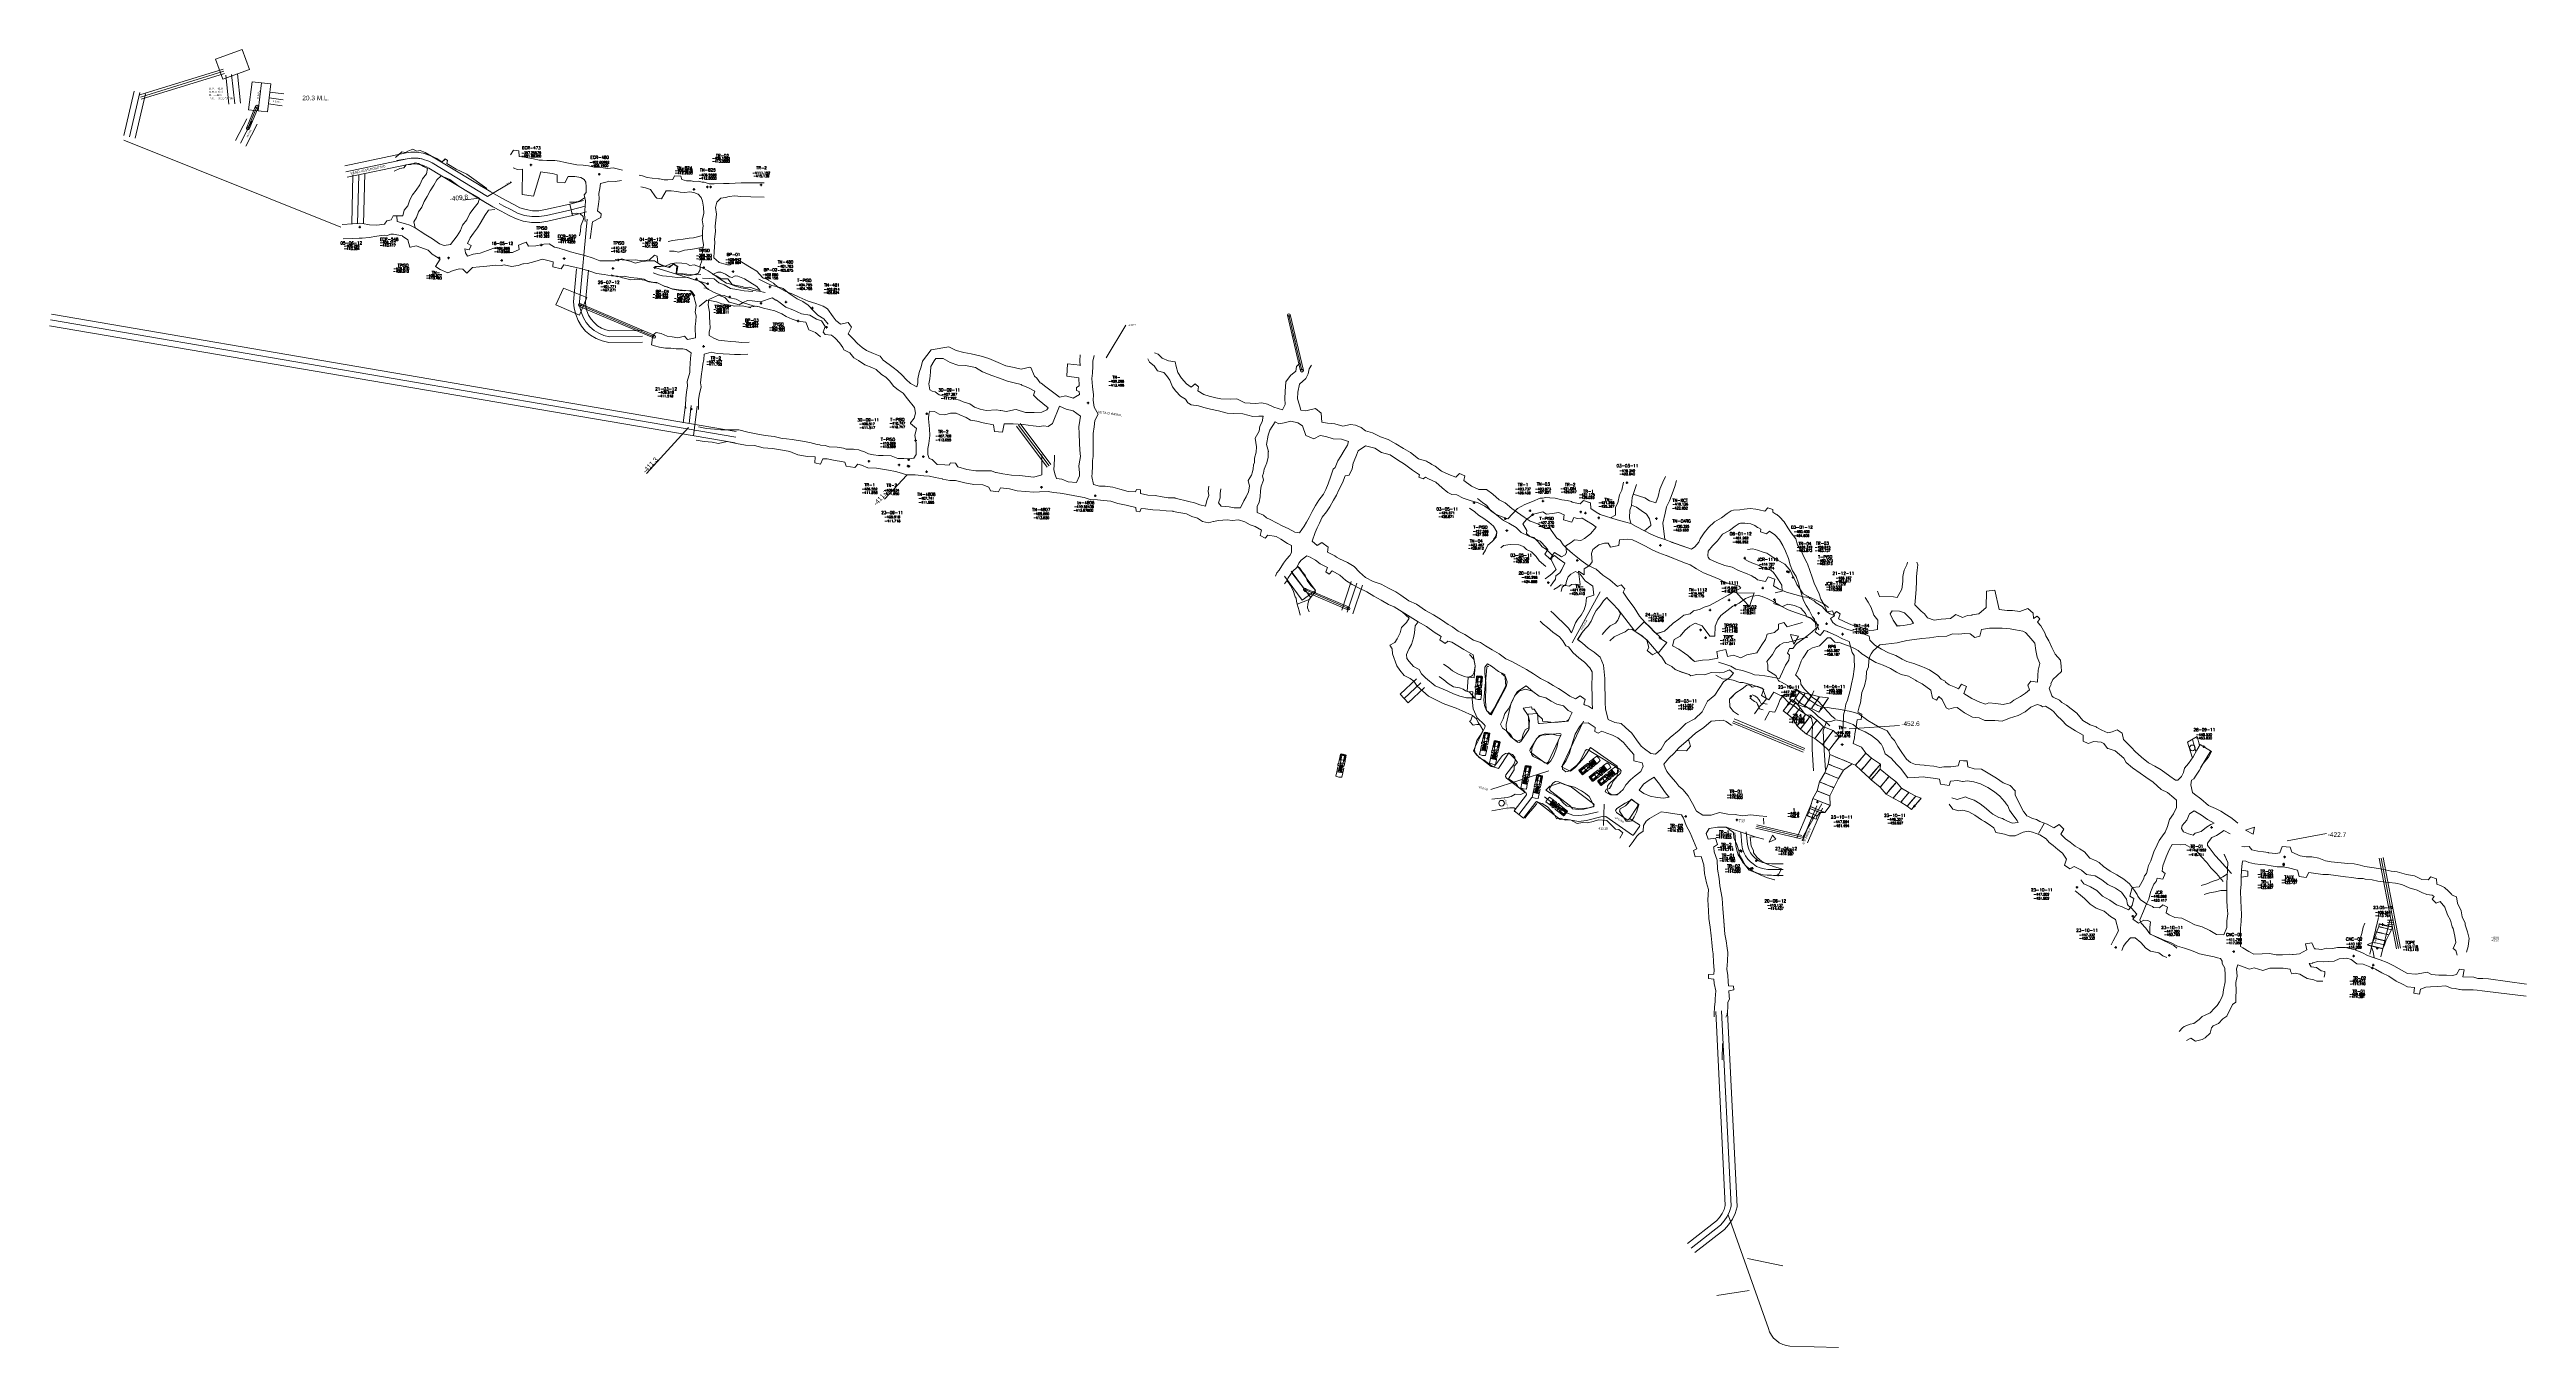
# Model space of a CAD drawing. Extents: x -47776 to 11079, y 0 to 10209.
# Drawn here: x 10028 to 11079, y 9572 to 10123 of the extents above; entities that cross this region are included whole.
import ezdxf
from ezdxf.enums import TextEntityAlignment as Align

# ---------------------------------------------------------------- set-up
doc = ezdxf.new("R2010")
doc.units = 0
doc.header["$MEASUREMENT"] = 0
doc.header["$PDMODE"] = 34
doc.header["$PDSIZE"] = 0.5
for name, color, linetype in [('abajo', 7, 'Continuous'), ('ANTER', 1, 'Continuous'), ('arriba', 7, 'Continuous'), ('BY-PASS-480-FIC', 7, 'Continuous'), ('BY-PASS-480-SCR', 7, 'Continuous'), ('CF-480-7855-EW-SCR', 226, 'Continuous'), ('CF-480-8346-W-SCR', 167, 'Continuous'), ('F-480-7599-E-SCR', 5, 'Continuous'), ('F-480-7606-W-SCR', 5, 'Continuous'), ('F-480-8123-W-SCR', 5, 'Continuous'), ('F-480-8194-W-SCR', 5, 'Continuous'), ('F-480-8290-W-SCR-', 146, 'Continuous'), ('Layer 1', 7, 'Continuous'), ('MARGEN', 7, 'Continuous'), ('nom_dib', 7, 'Continuous'), ('PROYECTOS', 7, 'Continuous'), ('R-480-7606-E-SCR', 240, 'Continuous'), ('R-480-7804-NW-FIC', 240, 'Continuous'), ('R-480-7804-NW-SCR', 240, 'Continuous'), ('R-480-7855-NE-SCR', 7, 'Continuous'), ('R-480-7855-NE-SCR2', 7, 'Continuous'), ('R-495-7699-SE-SCR', 204, 'Continuous'), ('R-500-7779-SW-SCR', 7, 'Continuous'), ('SCOPP-', 5, 'Continuous'), ('sec', 7, 'Continuous'), ('TALLER-480-6-SCR', 4, 'Continuous'), ('XC-530-7632-SW-SCR', 4, 'Continuous')]:
    doc.layers.add(name, color=color, linetype=linetype)
doc.styles.add('ROMAND', font='ROMAND.SHX')
doc.styles.add('ROMANS', font='ROMANS.SHX', dxfattribs={"width": 2.5})

# ---------------------------------------------------------------- blocks, each defined once
blk = doc.blocks.new('F2')
at = {"lineweight": 0}
blk.add_point((0, 0), dxfattribs=at)
at = {"lineweight": 0, "style": 'ROMAND'}
for tag, height, p in [('NOMBRE', 1.25, (0.2, 6.6)), ('CIELO', 1, (0.1, 4.6)), ('PISO', 1, (0.1, 3.2))]:
    blk.add_attdef(tag, text='', height=height, dxfattribs=at).set_placement(p, align=Align.CENTER)
at = {"lineweight": 0, "style": 'ROMANS', "flags": 1}
for tag, p in [('LOCALIZACION', (-0.1, -4.9)), ('ESTRUCTURA', (-0.1, -6.6)), ('NIVEL', (-0.1, -8.3)), ('OBRA', (-0.1, -10.1)), ('MINA', (-0.1, -3.3)), ('FECHA', (-0.1, -11.8)), ('ATRAS', (-0.1, -13.5)), ('TOPOGRAFO', (2.7, -15.3))]:
    blk.add_attdef(tag, text='', height=1.25, dxfattribs=at).set_placement(p, align=Align.CENTER)

msp = doc.modelspace()

# ---------------------------------------------------------------- linework, layer by layer
at = {"color": 6, "linetype": 'Continuous', "lineweight": 0, "flags": 128}
for points, elevation in [([(10098.1, 10119.3), (10101.2, 10110.8), (10112.5, 10114.9), (10109.4, 10123.4)], -336.4), ([(10553, 9897.8), (10553.7, 9897), (10554.6, 9895.8), (10555.7, 9893.7), (10556.5, 9890.9), (10556.9, 9890.4), (10557.1, 9889.1), (10557.4, 9887.9), (10562.4, 9889.8), (10563.9, 9891.6), (10565.1, 9892.9), (10564.9, 9894.1), (10563.1, 9895.7), (10561.6, 9897.9), (10560.7, 9900.2), (10559.7, 9901.4), (10558.5, 9903.1), (10557.6, 9903.8), (10557.2, 9903.4), (10555.5, 9901.8), (10553.6, 9899)], -409.2)]:
    msp.add_lwpolyline(points, close=True, dxfattribs=dict(at, elevation=elevation))
at = {"color": 3, "linetype": 'Continuous', "lineweight": 0, "flags": 128}
for points in [[(10101.3, 10115.1), (10065.9, 10104.2)], [(10101.9, 10113.2), (10066.5, 10102.3)], [(10103.7, 10100.1), (10102.4, 10112.5)], [(10108.7, 10100.6), (10107.4, 10113)], [(10112.1, 10097.8), (10113.6, 10109.7)], [(10113.6, 10109.7), (10121.5, 10108.8)], [(10120.1, 10096.9), (10121.5, 10108.8)], [(10063.5, 10105.7), (10059.1, 10086.8)], [(10068.3, 10104.5), (10064, 10085.7)], [(10115, 10099.3), (10111.2, 10090)], [(10120.1, 10096.9), (10112.1, 10097.8)], [(10116.1, 10098.8), (10112.3, 10089.6)], [(10126.4, 10099.5), (10120.5, 10100.3)], [(10127.1, 10104.5), (10121.1, 10105.3)], [(10106.5, 10084.7), (10111.3, 10094)], [(10110.9, 10082.4), (10115.8, 10091.7)], [(10152.9, 10074), (10179, 10079.5), (10181, 10079.8), (10183, 10079.8), (10184.4, 10079.7), (10186.2, 10079.3), (10187.5, 10079), (10188.7, 10078.5), (10189.7, 10078.1), (10191.2, 10077.3), (10214.9, 10063)], [(10153.9, 10069.1), (10179.8, 10074.6), (10181.3, 10074.8), (10182.8, 10074.8), (10183.8, 10074.7), (10185.1, 10074.4), (10186, 10074.2), (10186.9, 10073.9), (10187.6, 10073.6), (10188.7, 10073), (10212.3, 10058.7)], [(10155.9, 10049.4), (10156.4, 10070.2)], [(10160.9, 10049.3), (10161.4, 10070.7)], [(10255.6, 10054.5), (10249.7, 10052.9), (10239.1, 10050.5), (10235.7, 10049.9), (10232.2, 10049.9), (10228.7, 10050.5), (10225.4, 10051.6), (10222.4, 10053.1), (10219.3, 10054.7), (10215.8, 10056.6), (10207.5, 10061.5)], [(10254.3, 10059.3), (10248.5, 10057.7), (10238.2, 10055.4), (10235.4, 10054.9), (10232.6, 10054.9), (10229.9, 10055.4), (10227.3, 10056.2), (10224.7, 10057.6), (10221.7, 10059.1), (10218.3, 10061), (10210, 10065.8)], [(10251.4, 10030.2), (10250.1, 10016.2), (10250.3, 10013.5), (10251, 10010.8), (10252, 10008.3), (10253.5, 10005.9), (10255.2, 10003.8), (10257.3, 10002.1), (10259.7, 10000.6), (10262.2, 9999.6), (10265, 9998.9), (10279.4, 9999.1)], [(10256.4, 10029.7), (10255.1, 10016.2), (10255.3, 10014.3), (10255.7, 10012.4), (10256.5, 10010.5), (10257.5, 10008.9), (10258.8, 10007.4), (10260.3, 10006.1), (10261.9, 10005.1), (10263.8, 10004.3), (10265.5, 10003.9), (10279.3, 10004.1)], [(10252.6, 10014.3), (10284.1, 10000.9)], [(10253, 10015.4), (10284.6, 10002)], [(10318.7, 9956.3), (10027.6, 10006.1)], [(10319.2, 9961.2), (10028.4, 10011)], [(10297.6, 9972.5), (10296.7, 9964.8)], [(10302.6, 9971.9), (10301, 9959.3)], [(10438.2, 9963.4), (10451.2, 9946)], [(10439.7, 9964.5), (10452.7, 9947.1)], [(10552, 9899.7), (10559.5, 9889.5)], [(10557.6, 9903.8), (10565.2, 9893.6)], [(10560.3, 9893.4), (10578.9, 9885.5)], [(10560.8, 9894.5), (10579.4, 9886.6)], [(10580.3, 9897.5), (10576.3, 9885.3)], [(10585.1, 9895.9), (10581, 9883.7)], [(10793.3, 9875.8), (10793.3, 9875.8), (10793.3, 9875.8)], [(10743.2, 9790.7), (10743.7, 9785.2), (10744, 9783.4), (10744.7, 9781.4), (10745.7, 9779.7), (10746.8, 9778), (10748.2, 9776.5), (10749.5, 9775.5), (10751.2, 9774.3), (10753.2, 9773.5), (10755.2, 9772.9), (10757, 9772.7), (10758.8, 9772.7), (10759.7, 9772.6), (10763.8, 9772.6)], [(10748.1, 9791.2), (10748.6, 9785.9), (10748.9, 9784.7), (10749.3, 9783.4), (10749.9, 9782.2), (10750.7, 9781.1), (10751.6, 9780.2), (10752.4, 9779.5), (10753.6, 9778.7), (10754.9, 9778.2), (10756.2, 9777.8), (10757.4, 9777.7), (10758.9, 9777.6), (10759.8, 9777.6), (10763.8, 9777.6)], [(11012.8, 9739.2), (11016.5, 9754.8)], [(11017.6, 9738), (11021.4, 9753.7)], [(11020.3, 9753.6), (11022.9, 9753.7)], [(11020.3, 9751.8), (11022.9, 9751.9)]]:
    msp.add_lwpolyline(points, dxfattribs=at)
at = {"color": 1, "linetype": 'Continuous', "lineweight": 0, "flags": 128}
for points, elevation in [([(10101.6, 10114.2), (10066.2, 10103.2)], -340.9), ([(10106.2, 10100.3), (10104.9, 10112.8)], -340.9), ([(10065.9, 10105.1), (10061.5, 10086.3)], -405.7), ([(10153.4, 10071.5), (10179.4, 10077), (10181.1, 10077.3), (10182.9, 10077.3), (10184.1, 10077.2), (10185.7, 10076.9), (10186.8, 10076.6), (10187.8, 10076.2), (10188.7, 10075.9), (10190, 10075.2), (10213.6, 10060.9)], -412.5), ([(10255, 10056.9), (10249.1, 10055.3), (10238.6, 10052.9), (10235.5, 10052.4), (10232.4, 10052.4), (10229.3, 10052.9), (10226.3, 10053.9), (10223.5, 10055.4), (10220.5, 10056.9), (10218.5, 10058)], -396.6), ([(10255.9, 10051.3), (10252.6, 10016.2), (10252.8, 10013.9), (10253.4, 10011.6), (10254.3, 10009.4), (10255.5, 10007.4), (10257, 10005.6), (10258.8, 10004.1), (10260.8, 10002.9), (10263, 10002), (10265.3, 10001.4), (10279.3, 10001.6)], -406.3), ([(10252.8, 10014.9), (10284.3, 10001.4)], -344.7), ([(10319, 9958.7), (10028, 10008.6)], -407.6), ([(10439, 9963.9), (10452, 9946.6)], -347.5), ([(10554.8, 9901.8), (10562.4, 9891.5)], -412.8), ([(10560.6, 9894), (10579.2, 9886)], -412.8), ([(10582.7, 9896.7), (10578.6, 9884.5)], -450.5), ([(10674.2, 9871.4), (10686, 9893.1)], -415), ([(10693.7, 9885.6), (10700.8, 9876.3)], -411.2), ([(10752.4, 9793.4), (10771.6, 9788.9)], -413.4), ([(10771.8, 9787.5), (10778.1, 9802.2)], -451), ([(10745.7, 9791), (10746.2, 9785.6), (10746.5, 9784), (10747, 9782.4), (10747.8, 9780.9), (10748.8, 9779.6), (10749.9, 9778.4), (10751, 9777.5), (10752.4, 9776.5), (10754, 9775.8), (10755.7, 9775.4), (10757.2, 9775.2), (10758.8, 9775.2), (10759.8, 9775.1), (10763.8, 9775.1)], -409.5), ([(11020.3, 9752.7), (11022.9, 9752.8)], -413)]:
    msp.add_lwpolyline(points, dxfattribs=dict(at, elevation=elevation))
for points in [[(10116.1, 10097.3), (10117.6, 10109.3)], [(10115.6, 10099.1), (10111.8, 10089.8)], [(10126.8, 10102), (10120.8, 10102.8)], [(10108.7, 10083.6), (10113.5, 10092.9)], [(10158.4, 10049.4), (10158.9, 10070.1)], [(10300.1, 9972.2), (10299.2, 9964.5)], [(10602.8, 9847.8), (10609.9, 9854.4)], [(10776.7, 9851.1), (10776, 9849.4)]]:
    msp.add_lwpolyline(points, dxfattribs=at)
at = {"color": 6, "linetype": 'Continuous', "lineweight": 0, "flags": 128}
for points in [[(10151.3, 10048), (10059.1, 10084.9)], [(10210, 10060.2), (10203.1, 10059.4)], [(10940.6, 9827.9), (10939.5, 9831.6), (10935.5, 9829.2), (10937.4, 9822.8)], [(10772, 9788.8), (10780.2, 9803.1)]]:
    msp.add_lwpolyline(points, dxfattribs=at)
for points, elevation in [([(10175, 10076.2), (10181.1, 10077.3), (10183.4, 10077.2), (10185.4, 10077)], -406.6), ([(10213.6, 10060.9), (10223.8, 10067)], -406.5), ([(10307.1, 10023.9), (10284.6, 10030.8)], -395.4), ([(10303.9, 10030), (10303, 10028.4)], -404.7), ([(10303.9, 10030), (10303.1, 10028.4)], -412.5), ([(10242.5, 10014.9), (10252.6, 10010.6), (10255.7, 10018), (10245.8, 10022.1), (10242.5, 10014.9)], -340.7), ([(10283.7, 10002.1), (10283.2, 9997.9)], -407.3), ([(10555.1, 9901.2), (10563.1, 9890.7)], -409.2), ([(10608.8, 9880.3), (10602, 9884.6)], -411.1), ([(10939, 9825.2), (10937.5, 9830.4)], -449.7), ([(10940.8, 9828.3), (10945.7, 9825.3)], -449.5), ([(10945.4, 9825.5), (10940.9, 9818.4)], -449.5), ([(10739.6, 9793.1), (10752.3, 9788.9)], -410), ([(10977.8, 9787.4), (10994.5, 9790.5)], -420.2)]:
    msp.add_lwpolyline(points, dxfattribs=dict(at, elevation=elevation))
at = {"color": 3, "linetype": 'Continuous', "lineweight": 0, "flags": 128}
for points, elevation in [([(10249.6, 10052.9), (10248.5, 10057.7)], -406.5), ([(10565.2, 9893.6), (10559.5, 9889.5)], -408.3), ([(10611.4, 9852.5), (10604.5, 9846), (10601.1, 9849.6), (10608, 9856.1)], -415), ([(10769.5, 9788.5), (10775.8, 9803.2)], -451), ([(10752.2, 9792.7), (10771.4, 9788.2)], -413.4), ([(10752.5, 9794.1), (10771.7, 9789.6)], -413.4), ([(10780.4, 9801.2), (10774.1, 9786.5)], -451)]:
    msp.add_lwpolyline(points, dxfattribs=dict(at, elevation=elevation))
at = {"color": 4, "linetype": 'Continuous', "lineweight": 0, "flags": 128}
for points in [[(10476.3, 9992.4), (10484.6, 10006.3)], [(10298.9, 9962.8), (10281, 9943.3)], [(10751.4, 9892.6), (10744, 9892.5), (10749.5, 9886.8), (10751.4, 9892.6)], [(10773.8, 9791.8), (10772.1, 9787.4)]]:
    msp.add_lwpolyline(points, dxfattribs=at)
at = {"color": 5, "linetype": 'Continuous', "lineweight": 0, "flags": 128}
for points in [[(10465.2, 9989.4), (10459.9, 9989.9), (10459.5, 9984.6), (10464.7, 9984)], [(11024.2, 9741.4), (11016.8, 9779.9)], [(11025.9, 9741.7), (11018.6, 9780.2)]]:
    msp.add_lwpolyline(points, dxfattribs=at)
at = {"color": 4, "linetype": 'Continuous', "lineweight": 0, "flags": 128}
for points, elevation in [([(10439, 9963.9), (10452, 9946.6)], -347.5), ([(10391.6, 9942.6), (10382.2, 9932.4)], -410.7), ([(10791.8, 9834.9), (10813.1, 9836.3)], -448.6)]:
    msp.add_lwpolyline(points, dxfattribs=dict(at, elevation=elevation))
at = {"color": 2, "linetype": 'Continuous', "lineweight": 0, "flags": 128}
msp.add_lwpolyline([(10704.7, 9880.4), (10700.8, 9876.3), (10703.4, 9874.6), (10705.8, 9872.7), (10710.6, 9867), (10714.4, 9871.6), (10712.2, 9872.8), (10710.9, 9874.4), (10709, 9876.1), (10707.1, 9878.1)], close=True, dxfattribs=at)
at = {"linetype": 'Continuous', "lineweight": 0, "flags": 128}
msp.add_lwpolyline([(10630.5, 9866.5), (10630.5, 9866.5)], dxfattribs=at)
at = {"color": 4, "linetype": 'Continuous', "lineweight": 0, "flags": 128}
for points in [[(10766.9, 9874.9), (10768.3, 9870.8), (10770.3, 9874.2)], [(10963.9, 9793.2), (10960.1, 9791.9), (10963.3, 9790.2)]]:
    msp.add_lwpolyline(points, close=True, dxfattribs=at)
at = {"color": 6, "linetype": 'Continuous', "lineweight": 0, "flags": 128}
msp.add_lwpolyline([(10757.8, 9786.8), (10759.2, 9789.7), (10760.6, 9788.1)], close=True, dxfattribs=at)
at = {"color": 5, "linetype": 'Continuous', "lineweight": 0, "flags": 128}
for points, elevation in [([(11025, 9741.6), (11017.7, 9780)], -429.9), ([(10916.9, 9753.7), (10914.6, 9752.3)], -419.8), ([(10916.9, 9753.7), (10914.6, 9752.3)], -423.9)]:
    msp.add_lwpolyline(points, dxfattribs=dict(at, elevation=elevation))
at = {"color": 2, "linetype": 'Continuous', "lineweight": 0, "elevation": -405.6, "flags": 128}
msp.add_lwpolyline([(10738, 9701.2), (10737.9, 9694.3)], dxfattribs=at)
at = {"color": 3, "linetype": 'Continuous', "lineweight": 0}
for centre in [(10115.6, 10099.1), (10111.8, 10089.8), (10560.6, 9894, -412.8), (10579.2, 9886, -412.8)]:
    msp.add_circle(centre, 0.6, dxfattribs=at)
at = {"color": 6, "linetype": 'Continuous', "lineweight": 0}
for centre, radius in [((10252.8, 10014.9, -344.7), 0.6), ((10284.3, 10001.4, -344.7), 0.6), ((10937.5, 9826.8), 1.2)]:
    msp.add_circle(centre, radius, dxfattribs=at)
at = {"layer": 'abajo', "color": 6, "linetype": 'Continuous', "lineweight": 0}
for points in [[(10174.5, 10077.5, -410.8), (10177.1, 10079.9, -410.8), (10178.7, 10079.7, -410.8), (10179.7, 10080.2, -411), (10181.8, 10081.1, -410.5), (10183.5, 10080.2, -410.5), (10184.9, 10080.5, -410.5), (10187.1, 10079.6, -410.4), (10189.8, 10078.1, -410.5)], [(10173.9, 10071.7, -410.8), (10176.3, 10072.8, -410.8), (10178, 10073.2, -410.8), (10179, 10074.4, -411), (10181, 10074.5, -410.5), (10182.9, 10075.3, -410.5), (10184.2, 10075, -410.5), (10186.4, 10073.7, -410.4), (10188.1, 10072.8, -410.4)], [(10175, 10052.7, -410.3), (10177.6, 10052.8, -409.9), (10178.2, 10055.1, -410), (10179.7, 10057, -410), (10180.5, 10059.5, -410.2), (10181.7, 10061.7, -410.2), (10183.2, 10063.7, -410.3), (10184.8, 10065.9, -410.3), (10186, 10068.5, -410.3), (10187.6, 10070.6, -410.4), (10188.1, 10072.8, -410.4)], [(10182.9, 10047.7, -410.4), (10182.2, 10050.2, -409.9), (10183.4, 10052.1, -410), (10184.3, 10054.4, -410), (10185.7, 10056.5, -410.2), (10186.7, 10058.8, -410.2), (10187.9, 10061, -410.3), (10189.2, 10063.4, -410.3), (10190.7, 10065.8, -410.3), (10192, 10068, -410.4), (10193.9, 10069.8, -410.6)], [(10304.8, 10026.3, -412.1), (10307.8, 10026.2, -411.9), (10309.8, 10026, -411.6), (10311.8, 10024.3, -411), (10314, 10023.4, -410.4), (10316.7, 10021.9, -409.6), (10319.4, 10021.5, -408.9), (10322.5, 10020.9, -408.2), (10326.2, 10020.6, -407.4)], [(10328.7, 10025.8, -407.4), (10331.6, 10024.4, -406.9), (10334.3, 10023.2, -406.5), (10336.8, 10022.6, -406.3), (10339.1, 10021.9, -406.2), (10341.7, 10019.7, -406)], [(10303.4, 10014.3, -412.1), (10306.7, 10017, -411.9), (10308.7, 10016.7, -411.6), (10310.8, 10016.2, -411), (10313, 10015.4, -410.4), (10315.9, 10015, -409.6), (10318.6, 10014.4, -408.9), (10321.8, 10014.5, -408.2), (10325.3, 10013.7, -407.4)], [(10324.2, 10013.9, -407.4), (10327.9, 10014.4, -406.9), (10330.7, 10013.6, -406.5), (10333.2, 10013, -406.3), (10335.6, 10012.4, -406.2), (10338.5, 10011.2, -406)], [(10358.2, 10006.7, -406.1), (10358.2, 10006.7, -406.1), (10356.4, 10009, -406), (10353.8, 10010.5, -406), (10351.8, 10012.6, -405.8), (10349.7, 10014.8, -405.8), (10347.5, 10016.3, -405.9), (10345.1, 10017.5, -405.9), (10341.7, 10019.7, -406)], [(10354.9, 10001.4, -406.1), (10354.9, 10001.4, -406.1), (10352.8, 10003.2, -406), (10350, 10004.3, -406), (10348.7, 10007.6, -405.8), (10345.5, 10008, -405.8), (10342.9, 10008.9, -405.9), (10340.4, 10010, -405.9), (10338.5, 10011.2, -406)], [(10755.5, 9794.4, -414.4), (10755.4, 9796.9, -414.4)]]:
    msp.add_polyline3d(points, dxfattribs=at)
at = {"layer": 'abajo', "color": 4, "linetype": 'Continuous', "lineweight": 0}
for points in [[(10760.4, 9889.5, -462.9), (10760.7, 9888.1, -462.6)], [(10767.5, 9847.4, -451.9), (10769.1, 9846.1, -451.8), (10771, 9843.8, -451.8), (10773.2, 9840.9, -452), (10775.5, 9840.7, -452.1), (10778.1, 9838.6, -452.1), (10780.9, 9835.7, -451.9), (10785, 9834.2, -452), (10787.6, 9831.6, -452), (10789, 9831.9, -452.7)], [(10763.8, 9842.5, -451.9), (10765.5, 9841.3, -451.8), (10767.7, 9839.4, -451.8), (10769.7, 9836.2, -452), (10771.1, 9834.8, -452.1), (10773.6, 9832.6, -452.1), (10777.2, 9830.8, -451.9), (10780.5, 9828.2, -452), (10783.2, 9825.7, -452), (10783.5, 9824, -451.8)], [(10774, 9798, -451.5), (10774.7, 9799.3, -451.5), (10775, 9801.1, -451.5), (10775.3, 9801.9, -451.4), (10776.3, 9805.3, -451.3), (10778.2, 9808.6, -451.6), (10779.2, 9812.4, -451.6), (10781.4, 9816.2, -451.7), (10782.9, 9819.9, -451.7), (10783.5, 9824, -451.8)], [(10822.4, 9805.5, -452.9), (10820.1, 9806.3, -452.9), (10817.1, 9807.8, -452.7), (10814, 9809.7, -452.8), (10811.9, 9812.3, -452.4), (10808.8, 9814.7, -452.1), (10804.9, 9817.8, -451.4), (10805.1, 9819.9, -451.4), (10801.3, 9822.5, -451.2), (10798.8, 9824.6, -451.1), (10797, 9827.1, -451.1)], [(10777.7, 9796.6, -451.5), (10778.2, 9797.9, -451.5), (10779.5, 9799.3, -451.5), (10781.4, 9799.4, -451.4), (10783.7, 9802.4, -451.3), (10783.6, 9806.4, -451.6), (10785.2, 9809.9, -451.6), (10787.3, 9813.8, -451.7), (10789.4, 9817.3, -451.7), (10793.1, 9820.1, -451.8)], [(10818.3, 9800.7, -452.9), (10816.4, 9802.1, -452.9), (10813.7, 9803.8, -452.7), (10810.4, 9805.5, -452.8), (10807.5, 9807.1, -452.4), (10804.9, 9810.1, -452.1), (10801.1, 9813.3, -451.4), (10800.2, 9814.1, -451.4), (10796.8, 9817.2, -451.2), (10794.4, 9819.4, -451.1), (10793.1, 9820.1, -451.8)], [(11017, 9752.1, -413.8), (11016.9, 9751.9, -413.8), (11016.7, 9750.9, -413.9), (11015.7, 9748.6, -414.3), (11014.8, 9746, -414.2), (11014.2, 9744.3, -414.2), (11011.8, 9743.2, -414.4), (11011.8, 9743.1, -414.4)], [(11022.5, 9750.8, -413.8), (11022.5, 9750.6, -413.8), (11022, 9749.6, -413.9), (11021, 9747.4, -414.3), (11019.7, 9744.8, -414.2), (11019.1, 9743.2, -414.2), (11018.4, 9741.6, -414.4), (11018.4, 9741.5, -414.4)]]:
    msp.add_polyline3d(points, dxfattribs=at)
at = {"layer": 'abajo', "linetype": 'Continuous', "lineweight": 0}
for points in [[(10749.6, 9848, -415), (10750.5, 9847.3, -416.5), (10751.5, 9846.5, -418.3), (10752.5, 9846.1, -419.5), (10752.9, 9845.2, -420.3), (10752.9, 9845.2, -420.4), (10753.3, 9844.5, -421.3), (10753.7, 9843.4, -422.3), (10755.2, 9843, -424.4)], [(10750.6, 9849.4, -415), (10751.7, 9848.9, -416.5), (10752.7, 9848.2, -418.3), (10753.4, 9847.4, -419.5), (10753.9, 9846.6, -420.3), (10753.9, 9846.6, -420.3), (10754.3, 9845.8, -421.3), (10755.3, 9845.6, -422.3), (10756.9, 9845.3, -424.4)]]:
    msp.add_polyline3d(points, dxfattribs=at)
at = {"layer": 'abajo', "color": 1, "linetype": 'Continuous', "lineweight": 0}
for points in [[(10778.9, 9842, -410), (10775.8, 9843.6, -411), (10772.6, 9844.3, -412), (10769.9, 9845.2, -412.6), (10767.8, 9846.2, -413.3), (10766.5, 9847.6, -413.6)], [(10783, 9848.1, -410), (10779.2, 9848.5, -411), (10776.1, 9849.4, -412), (10773.1, 9850, -412.6), (10770.8, 9850.8, -413.3), (10769.3, 9851.7, -413.6)]]:
    msp.add_polyline3d(points, dxfattribs=at)
at = {"layer": 'abajo', "color": 5, "linetype": 'Continuous', "lineweight": 0}
for points in [[(11010.8, 9752.3, -423.7), (11010.1, 9750.6, -423.8), (11009.5, 9748, -423.9), (11008.7, 9745.8, -423.9), (11008.2, 9743.7, -423.9), (11008, 9742.2, -423.9), (11006.6, 9741, -423.9)], [(11015.6, 9751, -423.7), (11015.3, 9749.1, -423.8), (11014.5, 9746.6, -423.9), (11014, 9744.3, -423.9), (11013.6, 9742.2, -423.9), (11014.3, 9740.4, -423.9), (11014.7, 9737.7, -424)], [(11031.9, 9725, -424.1), (11028.8, 9725.4, -424.4)]]:
    msp.add_polyline3d(points, dxfattribs=at)
at = {"layer": 'arriba', "color": 6, "linetype": 'Continuous', "lineweight": 0}
for points in [[(10174.5, 10077.5, -406.4), (10177.1, 10079.9, -406.4), (10178.7, 10079.7, -406.4), (10179.7, 10080.2, -406.3), (10181.8, 10081.1, -405.9), (10183.5, 10080.2, -405.9), (10184.9, 10080.5, -405.9), (10187.1, 10079.6, -406.2), (10189.8, 10078.1, -406.2)], [(10173.9, 10071.7, -406.4), (10176.3, 10072.8, -406.4), (10178, 10073.2, -406.4), (10179, 10074.4, -406.3), (10181, 10074.5, -405.9), (10182.9, 10075.3, -405.9), (10184.2, 10075, -405.9), (10186.4, 10073.7, -406.2), (10188.1, 10072.8, -406.2)], [(10175, 10052.7, -406.5), (10177.6, 10052.8, -405.1), (10178.2, 10055.1, -406), (10179.7, 10057, -405.2), (10180.5, 10059.5, -405.8), (10181.7, 10061.7, -405.5), (10183.2, 10063.7, -405.9), (10184.8, 10065.9, -406.2), (10186, 10068.5, -406.6), (10187.6, 10070.6, -406.4), (10188.1, 10072.8, -406.2)], [(10182.9, 10047.7, -405.8), (10182.2, 10050.2, -405.1), (10183.4, 10052.1, -406), (10184.3, 10054.4, -405.2), (10185.7, 10056.5, -405.8), (10186.7, 10058.8, -405.5), (10187.9, 10061, -405.9), (10189.2, 10063.4, -406.2), (10190.7, 10065.8, -406.6), (10192, 10068, -406.4), (10193.9, 10069.8, -406.2)], [(10304.8, 10026.3, -407), (10307.8, 10026.2, -407.7), (10309.8, 10026, -407.4), (10311.8, 10024.3, -407.1), (10314, 10023.4, -406), (10316.7, 10021.9, -405.3), (10319.4, 10021.5, -405.4), (10322.5, 10020.9, -404.5), (10326.2, 10020.6, -403.1)], [(10328.7, 10025.8, -403), (10331.6, 10024.4, -402.1), (10334.3, 10023.2, -401.5), (10336.8, 10022.6, -400.9), (10339.1, 10021.9, -401.1), (10341.7, 10019.7, -401.2)], [(10303.4, 10014.3, -407), (10306.7, 10017, -407.7), (10308.7, 10016.7, -407.4), (10310.8, 10016.2, -407.1), (10313, 10015.4, -406), (10315.9, 10015, -405.3), (10318.6, 10014.4, -405.4), (10321.8, 10014.5, -404.5), (10325.3, 10013.7, -403.1)], [(10324.2, 10013.9, -403), (10327.9, 10014.4, -402.1), (10330.7, 10013.6, -401.5), (10333.2, 10013, -400.9), (10335.6, 10012.4, -401.1), (10338.5, 10011.2, -401.2)], [(10358.2, 10006.7, -402.8), (10358.2, 10006.7, -402.8), (10356.4, 10009, -402.7), (10353.8, 10010.5, -402.6), (10351.8, 10012.6, -402.7), (10349.7, 10014.8, -402.3), (10347.5, 10016.3, -401.1), (10345.1, 10017.5, -401.4), (10341.7, 10019.7, -401.2)], [(10354.9, 10001.4, -402.8), (10354.9, 10001.4, -402.8), (10352.8, 10003.2, -402.7), (10350, 10004.3, -402.6), (10348.7, 10007.6, -402.7), (10345.5, 10008, -402.3), (10342.9, 10008.9, -401.1), (10340.4, 10010, -401.4), (10338.5, 10011.2, -401.2)], [(10755.5, 9794.4, -410.6), (10755.4, 9796.9, -409.4)]]:
    msp.add_polyline3d(points, dxfattribs=at)
at = {"layer": 'arriba', "color": 4, "linetype": 'Continuous', "lineweight": 0}
for points in [[(10636.2, 9908.9, -424.5), (10637.4, 9910.8, -423.3), (10638.4, 9912.9, -420.3), (10640.2, 9914.5, -421.3), (10641.9, 9916.3, -423.4), (10642.2, 9918.3, -423.9)], [(10760.4, 9889.5, -458.4), (10760.7, 9888.1, -458.2)], [(10794, 9861.5, -453.5), (10793.9, 9864.2, -453.3), (10793.9, 9866.1, -453.1), (10793.1, 9867.3, -453), (10791.7, 9872, -452.7)], [(10800, 9861.2, -453.5), (10800.1, 9863.9, -453.3), (10800.5, 9865.7, -453.1), (10801.1, 9866.8, -453), (10801.9, 9868, -453.2)], [(10767.5, 9847.4, -447.4), (10769.1, 9846.1, -447.5), (10771, 9843.8, -447.8), (10773.2, 9840.9, -448), (10775.5, 9840.7, -448.1), (10778.1, 9838.6, -448.5), (10780.9, 9835.7, -448.4), (10785, 9834.2, -448.2), (10787.6, 9831.6, -448.3), (10789, 9831.9, -448)], [(10763.8, 9842.5, -447.4), (10765.5, 9841.3, -447.5), (10767.7, 9839.4, -447.8), (10769.7, 9836.2, -448), (10771.1, 9834.8, -448.1), (10773.6, 9832.6, -448.5), (10777.2, 9830.8, -448.4), (10780.5, 9828.2, -448.2), (10783.2, 9825.7, -448.3), (10783.5, 9824, -446.5)], [(10774, 9798, -447.1), (10774.7, 9799.3, -446.5), (10775, 9801.1, -446.7), (10775.3, 9801.9, -446.5), (10776.3, 9805.3, -446.1), (10778.2, 9808.6, -445.2), (10779.2, 9812.4, -446.3), (10781.4, 9816.2, -446.4), (10782.9, 9819.9, -447), (10783.5, 9824, -446.5)], [(10822.4, 9805.5, -448.3), (10820.1, 9806.3, -448.7), (10817.1, 9807.8, -448.3), (10814, 9809.7, -447.4), (10811.9, 9812.3, -447), (10808.8, 9814.7, -446.5), (10804.9, 9817.8, -446.7), (10805.1, 9819.9, -446.7), (10801.3, 9822.5, -446.3), (10798.8, 9824.6, -446.5), (10797, 9827.1, -446.6)], [(10777.7, 9796.6, -447.1), (10778.2, 9797.9, -446.5), (10779.5, 9799.3, -446.7), (10781.4, 9799.4, -446.5), (10783.7, 9802.4, -446.1), (10783.6, 9806.4, -445.2), (10785.2, 9809.9, -446.3), (10787.3, 9813.8, -446.4), (10789.4, 9817.3, -447), (10793.1, 9820.1, -446.5)], [(10818.3, 9800.7, -448.3), (10816.4, 9802.1, -448.7), (10813.7, 9803.8, -448.3), (10810.4, 9805.5, -447.4), (10807.5, 9807.1, -447), (10804.9, 9810.1, -446.5), (10801.1, 9813.3, -446.7), (10800.2, 9814.1, -446.7), (10796.8, 9817.2, -446.3), (10794.4, 9819.4, -446.5), (10793.1, 9820.1, -446.5)], [(11017, 9752.1, -408.6), (11016.9, 9751.9, -408.6), (11016.7, 9750.9, -409.9), (11015.7, 9748.6, -410), (11014.8, 9746, -410.2), (11014.2, 9744.3, -410.1), (11011.8, 9743.2, -410.3), (11011.8, 9743.1, -410.3)], [(11022.5, 9750.8, -408.6), (11022.5, 9750.6, -408.6), (11022, 9749.6, -409.9), (11021, 9747.4, -410), (11019.7, 9744.8, -410.2), (11019.1, 9743.2, -410.1), (11018.4, 9741.6, -410.3), (11018.4, 9741.5, -410.3)]]:
    msp.add_polyline3d(points, dxfattribs=at)
at = {"layer": 'arriba', "linetype": 'Continuous', "lineweight": 0}
for points in [[(10749.6, 9848, -413.1), (10750.5, 9847.3, -414.6), (10751.5, 9846.5, -415.9), (10752.5, 9846.1, -417.1), (10752.9, 9845.2, -418), (10752.9, 9845.2, -418.1), (10753.3, 9844.5, -418.6), (10753.7, 9843.4, -418.9), (10755.2, 9843, -421.9)], [(10750.6, 9849.4, -413.1), (10751.7, 9848.9, -414.6), (10752.7, 9848.2, -415.9), (10753.4, 9847.4, -417.1), (10753.9, 9846.6, -418), (10753.9, 9846.6, -418), (10754.3, 9845.8, -418.6), (10755.3, 9845.6, -418.9), (10756.9, 9845.3, -421.9)]]:
    msp.add_polyline3d(points, dxfattribs=at)
at = {"layer": 'arriba', "color": 1, "linetype": 'Continuous', "lineweight": 0}
for points in [[(10778.9, 9842, -405.5), (10775.8, 9843.6, -405.7), (10772.6, 9844.3, -406.7), (10769.9, 9845.2, -407.4), (10767.8, 9846.2, -407.4), (10766.5, 9847.6, -408.2)], [(10783, 9848.1, -405.5), (10779.2, 9848.5, -405.7), (10776.1, 9849.4, -406.7), (10773.1, 9850, -407.4), (10770.8, 9850.8, -407.4), (10769.3, 9851.7, -408.2)]]:
    msp.add_polyline3d(points, dxfattribs=at)
at = {"layer": 'arriba', "color": 5, "linetype": 'Continuous', "lineweight": 0}
for points in [[(11010.8, 9752.3, -419.1), (11010.1, 9750.6, -419), (11009.5, 9748, -419.4), (11008.7, 9745.8, -419.5), (11008.2, 9743.7, -419.6), (11008, 9742.2, -419.8), (11006.6, 9741, -420.2)], [(11015.6, 9751, -419.1), (11015.3, 9749.1, -419), (11014.5, 9746.6, -419.4), (11014, 9744.3, -419.5), (11013.6, 9742.2, -419.6), (11014.3, 9740.4, -419.8), (11014.7, 9737.7, -420.3)], [(11031.9, 9725, -420.1), (11028.8, 9725.4, -420.2)]]:
    msp.add_polyline3d(points, dxfattribs=at)
at = {"layer": 'BY-PASS-480-SCR', "color": 0, "linetype": 'Continuous', "lineweight": 0}
for points in [[(10283.9, 10028.5, -397.8), (10286.1, 10027.7, -397.2), (10287.9, 10027.2, -397.1), (10289.6, 10027.1, -397.1), (10292, 10026.8, -396.7), (10294.1, 10026.5, -396.2), (10296.5, 10026.7, -396)], [(10283.9, 10028.5, -401.2), (10286.1, 10027.7, -401.3), (10287.9, 10027.2, -401.1), (10289.6, 10027.1, -401), (10292, 10026.8, -400.8), (10294.1, 10026.5, -400.9), (10296.5, 10026.7, -400.5)], [(10284.7, 10031.3, -397.8), (10287.2, 10031.2, -397.2), (10289.2, 10031.4, -397.1), (10291.2, 10032.4, -397.1), (10293.8, 10032.8, -396.7), (10296, 10032.6, -396.2), (10298.2, 10032.3, -396)], [(10284.7, 10031.3, -401.2), (10287.2, 10031.2, -401.3), (10289.2, 10031.4, -401.1), (10291.2, 10032.4, -401), (10293.8, 10032.8, -400.8), (10296, 10032.6, -400.9), (10298.2, 10032.3, -400.5)], [(10296.5, 10026.7, -396), (10296.5, 10026.7, -396), (10296.5, 10026.7, -396), (10298.7, 10026.5, -396.1), (10301.5, 10025.6, -395.3), (10303.2, 10025.1, -395.2)], [(10296.5, 10026.7, -400.5), (10296.5, 10026.7, -400.5), (10296.5, 10026.7, -400.5), (10298.7, 10026.5, -400.1), (10301.5, 10025.6, -399.7), (10303.2, 10025.1, -399.4)], [(10298.2, 10032.3, -396), (10298.2, 10032.3, -396), (10299.5, 10031.7, -396), (10301.3, 10032, -396.1), (10304, 10031, -395.3), (10305.7, 10030.3, -395.2)], [(10298.2, 10032.3, -400.5), (10298.2, 10032.3, -400.5), (10299.5, 10031.7, -400.5), (10301.3, 10032, -400.1), (10304, 10031, -399.7), (10305.7, 10030.3, -399.4)], [(10303.2, 10025.1, -399.4), (10304.7, 10024.1, -399.5), (10306.9, 10021.8, -399.6), (10309.5, 10020.3, -399.9), (10312.6, 10019.1, -400.4)], [(10303.2, 10025.1, -395.2), (10304.7, 10024.1, -395.3), (10306.9, 10021.8, -395.1), (10309.5, 10020.3, -394.9), (10312.6, 10019.1, -396.2)], [(10305.7, 10030.3, -399.4), (10307.3, 10029.4, -399.5), (10309.8, 10027.7, -399.6), (10312.3, 10025.9, -399.9), (10315.1, 10024.1, -400.4)], [(10305.7, 10030.3, -395.2), (10307.3, 10029.4, -395.3), (10309.8, 10027.7, -395.1), (10312.3, 10025.9, -394.9), (10315.1, 10024.1, -396.2)], [(10315.1, 10024.1, -396.2), (10316, 10024, -396.1), (10318.5, 10023, -396.7), (10321.2, 10022.2, -397.1), (10324, 10021.8, -397.3), (10326.4, 10021.1, -398.1), (10328.8, 10020.8, -398.3), (10331.5, 10020.2, -399.5)], [(10315.1, 10024.1, -400.4), (10316, 10024, -400.2), (10318.5, 10023, -400.9), (10321.2, 10022.2, -401.4), (10324, 10021.8, -402.1), (10326.4, 10021.1, -402.6), (10328.8, 10020.8, -403), (10331.5, 10020.2, -403.5)], [(10312.6, 10019.1, -396.2), (10314, 10018.9, -396.1), (10316.5, 10017.9, -396.7), (10319.2, 10017.3, -397.1), (10321.8, 10016, -397.3), (10324.1, 10015.2, -398.1), (10326.4, 10014.5, -398.3), (10329.1, 10014.1, -399.5)], [(10312.6, 10019.1, -400.4), (10314, 10018.9, -400.2), (10316.5, 10017.9, -400.9), (10319.2, 10017.3, -401.4), (10321.8, 10016, -402.1), (10324.1, 10015.2, -402.6), (10326.4, 10014.5, -403), (10329.1, 10014.1, -403.5)]]:
    msp.add_polyline3d(points, dxfattribs=at)
at = {"layer": 'CF-480-7855-EW-SCR', "color": 5, "linetype": 'Continuous', "lineweight": 0, "flags": 128}
for points in [[(10464.8, 9978.1), (10463.6, 9978.6), (10463.6, 9979.9), (10464.8, 9980.6)], [(10718.7, 9825.7), (10722.7, 9825.6), (10724.4, 9827.5), (10723.6, 9830.4)]]:
    msp.add_lwpolyline(points, dxfattribs=at)
for points, elevation in [([(10448.9, 9951), (10448.8, 9951.4)], -413.4), ([(10448.9, 9951), (10448.9, 9951.4)], -408.9), ([(10454.3, 9949.7), (10454.3, 9951.1)], -408.9), ([(10454.3, 9949.7), (10454.3, 9951.1)], -413.4), ([(10631.8, 9840.6), (10631.4, 9839.4), (10631.1, 9838.5), (10630.6, 9838.1), (10632.1, 9836.4), (10632.8, 9836.6), (10633.6, 9836.8), (10635.1, 9836.7)], -411.1), ([(10683.9, 9835.4), (10683.8, 9833.8), (10685.2, 9833.1), (10686.7, 9833.9)], -411), ([(10732.1, 9728.8), (10732.1, 9730.6), (10734.3, 9730.7)], -410), ([(10732.1, 9728.8), (10732.1, 9730.6), (10734.3, 9730.7)], -405.4), ([(10742.8, 9724), (10742.6, 9725.6), (10740.6, 9725.7)], -409.8), ([(10742.8, 9724), (10742.6, 9725.6), (10740.6, 9725.7)], -405.3)]:
    msp.add_lwpolyline(points, dxfattribs=dict(at, elevation=elevation))
at = {"layer": 'CF-480-7855-EW-SCR', "color": 5, "linetype": 'Continuous', "lineweight": 0}
for points in [[(10283.7, 10002.1, -407.3), (10285.2, 10003.2, -407.2), (10287.3, 10002.8, -407.4), (10289.9, 10001.7, -407.8), (10292, 10001.3, -408.1), (10294.4, 10001, -407.7), (10297.2, 10001.7, -407.6), (10298.5, 10000.3, -407.7), (10301.9, 10000.9, -407)], [(10283.7, 10002.1, -411.7), (10285.2, 10003.2, -411.7), (10287.3, 10002.8, -411.9), (10289.9, 10001.7, -412.2), (10292, 10001.3, -411.9), (10294.4, 10001, -411.7), (10297.2, 10001.7, -411.6), (10298.5, 10000.3, -411.6), (10301.9, 10000.9, -411.6)], [(10301.9, 10000.9, -407), (10301.9, 10002.5, -407.2), (10301.8, 10003.9, -407.2), (10301.7, 10005.7, -407.2), (10302, 10008, -407.1), (10302.1, 10010.3, -407.1), (10301.7, 10011.9, -407.3)], [(10301.9, 10000.9, -411.6), (10301.9, 10000.9, -411.6), (10301.9, 10002.5, -411.7), (10301.8, 10003.9, -411.7), (10301.7, 10005.7, -411.6), (10302, 10008, -411.6), (10302.1, 10010.3, -411.6), (10301.7, 10011.9, -411.9)], [(10309.7, 10000.8, -407), (10307.7, 10002, -407.2), (10307.7, 10003.4, -407.2), (10308.1, 10005.2, -407.2), (10307.9, 10007.5, -407.1), (10307.8, 10009.8, -407.1), (10307.8, 10011.8, -407.3)], [(10309.7, 10000.8, -411.6), (10309.7, 10000.8, -411.6), (10307.7, 10002, -411.7), (10307.7, 10003.4, -411.7), (10308.1, 10005.2, -411.6), (10307.9, 10007.5, -411.6), (10307.8, 10009.8, -411.6), (10307.8, 10011.8, -411.6)], [(10283.2, 9997.9, -407.3), (10284.4, 9997.5, -407.2), (10286.6, 9997, -407.4), (10289.2, 9996.5, -407.8), (10291.4, 9996.6, -408.1), (10293.7, 9996.3, -407.7), (10296.5, 9996.2, -407.6), (10297.9, 9996, -407.7), (10300, 9994.5, -406.9)], [(10283.2, 9997.9, -411.7), (10284.4, 9997.5, -411.7), (10286.6, 9997, -411.9), (10289.2, 9996.5, -412.2), (10291.4, 9996.6, -411.9), (10293.7, 9996.3, -411.7), (10296.5, 9996.2, -411.6), (10297.9, 9996, -411.6), (10300, 9994.5, -411.5)], [(10299.4, 9986.2, -406.7), (10299.5, 9987.8, -407.2), (10299.6, 9990.1, -407.2), (10299.8, 9992.3, -407.2), (10300, 9994.5, -406.9)], [(10299.4, 9986.2, -411.4), (10299.5, 9987.8, -411.6), (10299.6, 9990.1, -411.7), (10299.8, 9992.3, -411.7), (10300, 9994.5, -411.5)], [(10304.4, 9985.7, -406.7), (10304.7, 9987.4, -407.2), (10305, 9989.7, -407.2), (10305.4, 9991.8, -407.2), (10305.6, 9994, -406.9)], [(10304.4, 9985.7, -411.4), (10304.7, 9987.4, -411.6), (10305, 9989.7, -411.7), (10305.4, 9991.8, -411.7), (10305.6, 9994, -411.5)], [(10324.1, 9994, -410), (10321, 9993.8, -409.5), (10318.4, 9993.8, -408.7), (10316.3, 9994, -408.1), (10313.6, 9994.2, -408.2), (10311.1, 9994.3, -408.1), (10308.5, 9994.8, -407.9), (10305.6, 9994, -406.9)], [(10324.1, 9994, -414.5), (10321, 9993.8, -414), (10318.4, 9993.8, -413.8), (10316.3, 9994, -413.1), (10313.6, 9994.2, -412.7), (10311.1, 9994.3, -412.3), (10308.5, 9994.8, -412.6), (10305.6, 9994, -411.5)], [(10324.7, 9999.1, -410), (10321.6, 9998.9, -409.5), (10319, 9999.3, -408.7), (10316.9, 9999.4, -408.1), (10314.2, 9999.7, -408.2), (10311.7, 9999.9, -408.1), (10309.7, 10000.8, -407), (10309.7, 10000.8, -407)], [(10324.7, 9999.1, -414.5), (10321.6, 9998.9, -414), (10319, 9999.3, -413.8), (10316.9, 9999.4, -413.1), (10314.2, 9999.7, -412.7), (10311.7, 9999.9, -412.3), (10309.7, 10000.8, -411.6), (10309.7, 10000.8, -411.6)], [(10465.2, 9993.7, -409.3), (10465.1, 9991.2, -409.5), (10465.2, 9989.1, -409.5)], [(10465.2, 9993.7, -413), (10465.1, 9991.2, -413.1), (10465.2, 9989.1, -413)], [(10471.1, 9993.5, -409.3), (10470.6, 9991, -409.5), (10470.6, 9988.9, -409.5), (10470.4, 9986, -408.9), (10470.2, 9983.6, -409.1), (10470.4, 9980.3, -409), (10470.9, 9976.7, -408.7)], [(10471.1, 9993.5, -413), (10470.6, 9991, -413.1), (10470.6, 9988.9, -413), (10470.4, 9986, -413.1), (10470.2, 9983.6, -413), (10470.4, 9980.3, -413), (10470.9, 9976.7, -413.1)], [(10297.7, 9971, -406.6), (10297.6, 9972.4, -406.7), (10297.7, 9975.3, -407), (10298, 9977.8, -406.8), (10298.5, 9980.6, -407.1), (10298.4, 9982.4, -406.6), (10299.4, 9986.2, -406.7)], [(10297.7, 9971, -411.5), (10297.6, 9972.4, -411.6), (10297.7, 9975.3, -411.6), (10298, 9977.8, -411.6), (10298.5, 9980.6, -411.4), (10298.4, 9982.4, -411.5), (10299.4, 9986.2, -411.4)], [(10303.1, 9970.5, -406.6), (10303.1, 9971.9, -406.7), (10303.1, 9974.8, -407), (10303.6, 9977.2, -406.8), (10304.3, 9980.1, -407.1), (10304, 9981.9, -406.6), (10304.4, 9985.7, -406.7)], [(10303.1, 9970.5, -411.5), (10303.1, 9971.9, -411.6), (10303.1, 9974.8, -411.6), (10303.6, 9977.2, -411.6), (10304.3, 9980.1, -411.4), (10304, 9981.9, -411.5), (10304.4, 9985.7, -411.4)], [(10396.3, 9983.5, -407.3), (10396.3, 9981.7, -407), (10395.8, 9980.2, -407.3)], [(10396.3, 9983.5, -411.5), (10396.3, 9981.7, -411.7), (10395.8, 9980.2, -411.7)], [(10401.4, 9983.5, -407.3), (10400.9, 9981.4, -407), (10401.4, 9978.8, -406.1), (10402.4, 9978.3, -407.4)], [(10401.4, 9983.5, -411.7), (10400.9, 9981.4, -411.7), (10401.4, 9978.8, -411.7), (10402.4, 9978.3, -411.8)], [(10464.7, 9984, -413), (10464.6, 9983.9, -413), (10464.8, 9980.5, -413)], [(10464.7, 9984, -409), (10464.6, 9983.9, -409.1), (10464.8, 9980.5, -409)], [(10391.9, 9975.1, -407.3), (10394.9, 9971.4, -407.3), (10395.3, 9968.9, -407.7), (10394.7, 9966.8, -407.8), (10393.1, 9964.8, -407.4), (10393.1, 9964.6, -407.4), (10395.7, 9962.4, -407.5)], [(10391.9, 9975.1, -411.7), (10394.9, 9971.4, -411.7), (10395.3, 9968.9, -411.7), (10394.7, 9966.8, -411.7), (10393.1, 9964.8, -411.8), (10393.1, 9964.6, -411.8), (10395.7, 9962.4, -411.9)], [(10464.8, 9978.1, -408.8), (10464.9, 9976.9, -408.7)], [(10464.8, 9978.1, -413), (10464.9, 9976.9, -413.1)], [(10470.9, 9976.7, -408.7), (10470.7, 9974.4, -408.4), (10471.1, 9971.5, -408.5), (10472.8, 9968.5, -408.1), (10471.4, 9965.8, -407), (10471.1, 9963.2, -407.8), (10470.8, 9960.3, -408.8), (10470.7, 9956.2, -409.2), (10470.8, 9953.3, -409), (10470.7, 9950.5, -409)], [(10470.9, 9976.7, -413.1), (10470.7, 9974.4, -413.1), (10471.1, 9971.5, -413.1), (10472.8, 9968.5, -413.3), (10471.4, 9965.8, -413.2), (10471.1, 9963.2, -413.3), (10470.8, 9960.3, -413.3), (10470.7, 9956.2, -413.3), (10470.8, 9953.3, -413.4), (10470.7, 9950.5, -413.4)], [(10303.2, 9963.2, -407.4), (10306.5, 9962.5, -407.7), (10310, 9962.2, -407.7), (10312.7, 9961.9, -407.4), (10316.1, 9961.8, -408), (10320.3, 9961.9, -407.5), (10324.1, 9960.9, -406.5), (10327.7, 9960.2, -406.6), (10331.4, 9959.4, -406.9), (10335.3, 9959, -406.6), (10338.7, 9958.2, -407.5), (10340.5, 9958, -407.2), (10342.9, 9957.7, -407.3), (10345.4, 9957.3, -407.5)], [(10303.2, 9963.2, -411.5), (10306.5, 9962.5, -411.5), (10310, 9962.2, -411.7), (10312.7, 9961.9, -411.6), (10316.1, 9961.8, -411.5), (10320.3, 9961.9, -411.6), (10324.1, 9960.9, -411.6), (10327.7, 9960.2, -411.6), (10331.4, 9959.4, -411.6), (10335.3, 9959, -411.6), (10338.7, 9958.2, -411.6), (10340.5, 9958, -411.6), (10342.9, 9957.7, -411.6), (10345.4, 9957.3, -411.8)], [(10395.7, 9962.4, -407.5), (10395, 9959.5, -407.2), (10395.6, 9956.2, -408), (10395.6, 9954, -408), (10395.6, 9951.4, -408), (10394.6, 9949.8, -407.3)], [(10395.7, 9962.4, -411.9), (10395, 9959.5, -412.1), (10395.6, 9956.2, -412), (10395.6, 9954, -412), (10395.6, 9951.4, -411.9), (10394.6, 9949.8, -412)], [(10400.8, 9966.5, -407.8), (10401.2, 9962.3, -407.5), (10401.4, 9959.4, -407.2), (10401, 9956.1, -408), (10400.6, 9953.9, -408), (10400.5, 9951.4, -408), (10401.1, 9949.7, -407.3)], [(10400.8, 9966.5, -411.7), (10401.2, 9962.3, -411.9), (10401.4, 9959.4, -412.1), (10401, 9956.1, -412), (10400.6, 9953.9, -412), (10400.5, 9951.4, -411.9), (10401.1, 9949.7, -412)], [(10400.9, 9968.6, -407.7), (10400.9, 9968.6, -407.7), (10400.8, 9966.5, -407.8)], [(10400.9, 9968.6, -411.7), (10400.9, 9968.6, -411.7), (10400.8, 9966.5, -411.7)], [(10465.3, 9967.7, -408.1), (10465.1, 9965.8, -407), (10464.6, 9963.2, -407.8), (10464.8, 9960.3, -408.8), (10465, 9956.2, -409.2), (10465.1, 9953.3, -409), (10465.3, 9950.5, -409)], [(10465.3, 9967.7, -413.3), (10465.1, 9965.8, -413.2), (10464.6, 9963.2, -413.3), (10464.8, 9960.3, -413.3), (10465, 9956.2, -413.3), (10465.1, 9953.3, -413.4), (10465.3, 9950.5, -413.4)], [(10302.2, 9957.5, -407.4), (10305.5, 9956.9, -407.7), (10309, 9956.6, -407.7), (10311.7, 9956.1, -407.4), (10315.3, 9956.9, -408), (10319.3, 9956, -407.5), (10323.1, 9955.4, -406.5), (10326.9, 9955.2, -406.6), (10330.6, 9954.2, -406.9), (10334.5, 9954, -406.6), (10337.9, 9953.4, -407.5), (10339.7, 9953.1, -407.2), (10342, 9952.6, -407.3), (10342.9, 9952.3, -407.6)], [(10302.2, 9957.5, -411.5), (10305.5, 9956.9, -411.5), (10309, 9956.6, -411.7), (10311.7, 9956.1, -411.6), (10315.3, 9956.9, -411.5), (10319.3, 9956, -411.6), (10323.1, 9955.4, -411.6), (10326.9, 9955.2, -411.6), (10330.6, 9954.2, -411.6), (10334.5, 9954, -411.6), (10337.9, 9953.4, -411.6), (10339.7, 9953.1, -411.6), (10342, 9952.6, -411.6), (10342.9, 9952.3, -411.7)], [(10342.9, 9952.3, -411.7), (10345.3, 9951.2, -411.9), (10349.4, 9950.6, -411.8), (10352.7, 9950.4, -411.9), (10352.5, 9947.8, -411.9), (10355, 9947.3, -411.9), (10356, 9949.5, -411.9), (10357.8, 9949.6, -411.9), (10361.2, 9948.9, -411.8), (10363.8, 9948.4, -412)], [(10342.9, 9952.3, -407.6), (10345.3, 9951.2, -407.5), (10349.4, 9950.6, -407.4), (10352.7, 9950.4, -407.8), (10352.5, 9947.8, -407.8), (10355, 9947.3, -407.8), (10356, 9949.5, -407.9), (10357.8, 9949.6, -407.9), (10361.2, 9948.9, -407.9), (10363.8, 9948.4, -407.8)], [(10345.4, 9957.3, -411.8), (10346.4, 9957.2, -411.9), (10350.4, 9956.5, -411.8), (10353.6, 9955.7, -411.9), (10354.7, 9955.5, -411.9), (10355, 9955.4, -411.9), (10357, 9955.2, -411.9), (10358.7, 9954.7, -411.9), (10362.1, 9954.5, -411.8), (10364.7, 9954.1, -412)], [(10345.4, 9957.3, -407.5), (10346.4, 9957.2, -407.5), (10350.4, 9956.5, -407.4), (10353.6, 9955.7, -407.8), (10354.7, 9955.5, -407.8), (10355, 9955.4, -407.8), (10357, 9955.2, -407.9), (10358.7, 9954.7, -407.9), (10362.1, 9954.5, -407.9), (10364.7, 9954.1, -408)], [(10364.7, 9954.1, -408), (10365.8, 9953.6, -407.5), (10369, 9953.6, -407.5), (10369.3, 9953.5, -407.5), (10371.2, 9953.4, -407.7)], [(10364.7, 9954.1, -412), (10365.8, 9953.6, -412.1), (10369, 9953.6, -411.8), (10369.3, 9953.5, -411.8), (10371.2, 9953.4, -412.1)], [(10371.2, 9953.4, -407.7), (10371.2, 9953.4, -407.7), (10372.2, 9952.9, -407.8), (10373.4, 9952.7, -407.2), (10375.3, 9951.7, -407.2), (10377.4, 9951.3, -406.7), (10379.6, 9950.9, -406.8)], [(10371.2, 9953.4, -412.1), (10371.2, 9953.4, -412.1), (10372.2, 9952.9, -412), (10373.4, 9952.7, -411.6), (10375.3, 9951.7, -411.6), (10377.4, 9951.3, -411.7), (10379.6, 9950.9, -411.7)], [(10379.6, 9950.9, -406.8), (10379.6, 9950.9, -406.8), (10381.5, 9950.9, -406.7), (10384.9, 9950.8, -406.4), (10387.8, 9949.7, -406.4), (10390.4, 9949.7, -406.3)], [(10379.6, 9950.9, -411.7), (10379.6, 9950.9, -411.7), (10381.5, 9950.9, -411.7), (10384.9, 9950.8, -411.7), (10387.8, 9949.7, -411.9), (10390.4, 9949.7, -412)], [(10448.9, 9951, -408.9), (10449, 9948.3, -409.1), (10449, 9946.1, -409.1), (10448.9, 9942.8, -409.1), (10445.5, 9941.7, -409.2)], [(10448.9, 9951, -413.4), (10449, 9948.3, -413.4), (10449, 9946.1, -413.3), (10448.9, 9942.8, -413.2), (10445.5, 9941.7, -413.2)], [(10465.3, 9950.5, -409), (10465.1, 9949, -409.2), (10464.6, 9946.6, -409.2), (10464.9, 9943.6, -409.5), (10464.9, 9942.3, -409.4), (10463.7, 9939.5, -409)], [(10465.3, 9950.5, -413.4), (10465.1, 9949, -413.4), (10464.6, 9946.6, -413.6), (10464.9, 9943.6, -413.6), (10464.9, 9942.3, -413.5), (10463.7, 9939.5, -413.5)], [(10470.7, 9950.5, -409), (10470.5, 9948.8, -409.2), (10470.4, 9946.4, -409.2), (10470.3, 9943.4, -409.5), (10470.2, 9942.1, -409.4), (10470.9, 9938.7, -409.6)], [(10470.7, 9950.5, -413.4), (10470.5, 9948.8, -413.4), (10470.4, 9946.4, -413.6), (10470.3, 9943.4, -413.6), (10470.2, 9942.1, -413.5), (10470.9, 9938.7, -413.6)], [(10539.6, 9958.3, -411), (10540.1, 9954.6, -407.8), (10540, 9952.4, -407.3), (10539.3, 9949.9, -407.5), (10539.3, 9948, -408.1), (10538.8, 9947, -409.1), (10538.7, 9945.3, -409.7), (10538.4, 9944.1, -410.1), (10538, 9942.6, -408.9), (10536.6, 9940.3, -409.1), (10537.1, 9937.9, -409.2), (10536.7, 9935.5, -409.3), (10535.7, 9933.4, -409.6), (10534.7, 9931.7, -409.7), (10533.3, 9928.8, -409.6)], [(10539.6, 9958.3, -414.7), (10540.1, 9954.6, -412.9), (10540, 9952.4, -413.4), (10539.3, 9949.9, -413.2), (10539.3, 9948, -413.4), (10538.8, 9947, -413.5), (10538.7, 9945.3, -413.6), (10538.4, 9944.1, -413.8), (10538, 9942.6, -413.1), (10536.6, 9940.3, -413.2), (10537.1, 9937.9, -413.4), (10536.7, 9935.5, -413.5), (10535.7, 9933.4, -413.7), (10534.7, 9931.7, -413.7), (10533.3, 9928.8, -413.8)], [(10545.2, 9952.7, -407.8), (10545.1, 9952.5, -407.8), (10545, 9950.3, -407.3), (10544.5, 9947.8, -407.5), (10543.8, 9946.1, -408.1), (10543.4, 9945.1, -409.1), (10543.1, 9943.5, -409.7), (10542.6, 9942.3, -410.1), (10543.1, 9940.5, -408.9), (10542.1, 9938, -409.1), (10541.8, 9935.9, -409.2), (10541.6, 9933.4, -409.3), (10541.3, 9931.1, -409.6), (10540.4, 9929.3, -409.7), (10540.4, 9926.7, -409.1)], [(10545.2, 9952.7, -412.9), (10545.1, 9952.5, -412.9), (10545, 9950.3, -413.4), (10544.5, 9947.8, -413.2), (10543.8, 9946.1, -413.4), (10543.4, 9945.1, -413.5), (10543.1, 9943.5, -413.6), (10542.6, 9942.3, -413.8), (10543.1, 9940.5, -413.1), (10542.1, 9938, -413.2), (10541.8, 9935.9, -413.4), (10541.6, 9933.4, -413.5), (10541.3, 9931.1, -413.7), (10540.4, 9929.3, -413.7), (10540.4, 9926.7, -413.7)], [(10363.8, 9948.4, -407.8), (10365.3, 9948.1, -407.5), (10365.9, 9946.4, -407.5), (10369.6, 9945.9, -407.5), (10370.8, 9947.3, -407.6)], [(10363.8, 9948.4, -412), (10365.3, 9948.1, -412.1), (10365.9, 9946.4, -411.8), (10369.6, 9945.9, -411.8), (10370.8, 9947.3, -411.9)], [(10370.8, 9947.3, -407.6), (10370.8, 9947.3, -407.6), (10370.8, 9947.3, -407.6), (10372.4, 9946.9, -407.2), (10375, 9945.7, -406.5), (10375, 9945.7, -406.5), (10375, 9945.7, -406.5)], [(10370.8, 9947.3, -411.9), (10370.8, 9947.3, -411.9), (10370.8, 9947.3, -411.9), (10372.4, 9946.9, -411.6), (10375, 9945.7, -411.5), (10375, 9945.7, -411.5), (10375, 9945.7, -411.5)], [(10375, 9945.7, -406.5), (10378.8, 9945.6, -406.4), (10380.5, 9945.3, -406.7), (10383.8, 9944.7, -406.4), (10386.8, 9944.2, -406.4), (10389.3, 9943.4, -406.3)], [(10375, 9945.7, -411.5), (10378.8, 9945.6, -411.5), (10380.5, 9945.3, -411.7), (10383.8, 9944.7, -411.7), (10386.8, 9944.2, -411.9), (10389.3, 9943.4, -412)], [(10389.3, 9943.4, -406.3), (10391.5, 9942.8, -406.5), (10395.2, 9942.8, -406.9), (10398.9, 9942.4, -407.3), (10401.3, 9942.2, -407.9), (10403.7, 9941.6, -407.4), (10406.7, 9941.1, -407.7), (10406.8, 9940.9, -407.9), (10409.9, 9940.4, -408), (10410, 9940.4, -408), (10412.3, 9940.4, -408.2), (10416.2, 9939.4, -408.8), (10420, 9938.7, -408.9), (10423.9, 9938.5, -408.9), (10426.5, 9937.5, -408.8), (10427.2, 9935.9, -409), (10430.5, 9935.6, -409), (10431.4, 9937.3, -409), (10435.2, 9936.8, -408.5), (10438.4, 9936, -408.6), (10445.5, 9935.4, -408.6)], [(10389.3, 9943.4, -412), (10391.5, 9942.8, -412.2), (10395.2, 9942.8, -411.8), (10398.9, 9942.4, -412), (10401.3, 9942.2, -412), (10403.7, 9941.6, -412.1), (10406.7, 9941.1, -412.3), (10406.8, 9940.9, -412.3), (10409.9, 9940.4, -412.4), (10410, 9940.4, -412.4), (10412.3, 9940.4, -412.2), (10416.2, 9939.4, -412.6), (10420, 9938.7, -412.7), (10423.9, 9938.5, -412.7), (10426.5, 9937.5, -412.9), (10427.2, 9935.9, -413), (10430.5, 9935.6, -413), (10431.4, 9937.3, -413.1), (10435.2, 9936.8, -413.2), (10438.4, 9936, -413.4), (10445.5, 9935.4, -413.1)], [(10390.4, 9949.7, -406.3), (10392.6, 9949.6, -406.5), (10394.6, 9949.8, -407.3)], [(10390.4, 9949.7, -412), (10392.6, 9949.6, -412.2), (10394.6, 9949.8, -412)], [(10401.1, 9949.7, -407.3), (10402.4, 9949.3, -407.9), (10404.5, 9947.2, -407.4), (10407.7, 9947, -407.7), (10409.6, 9946.8, -407.9), (10410.1, 9947.9, -408), (10412.3, 9947.7, -408), (10413.2, 9946.2, -408.2), (10417.1, 9945, -408.8), (10420.9, 9944.5, -408.9), (10424.9, 9944.5, -408.9), (10427.6, 9944.4, -408.8), (10429.2, 9943.8, -409), (10429.5, 9943.8, -409), (10432.4, 9943.2, -409), (10436.1, 9942.6, -408.5), (10439.4, 9942.5, -408.6), (10445.5, 9941.7, -409.2)], [(10401.1, 9949.7, -412), (10402.4, 9949.3, -412), (10404.5, 9947.2, -412.1), (10407.7, 9947, -412.3), (10409.6, 9946.8, -412.3), (10410.1, 9947.9, -412.4), (10412.3, 9947.7, -412.4), (10413.2, 9946.2, -412.2), (10417.1, 9945, -412.6), (10420.9, 9944.5, -412.7), (10424.9, 9944.5, -412.7), (10427.6, 9944.4, -412.9), (10429.2, 9943.8, -413), (10429.5, 9943.8, -413), (10432.4, 9943.2, -413.1), (10436.1, 9942.6, -413.2), (10439.4, 9942.5, -413.4), (10445.5, 9941.7, -413.2)], [(10454.3, 9949.7, -408.9), (10454.2, 9947, -409.1), (10454, 9944.9, -409.1), (10454.6, 9942.7, -409.1), (10455.2, 9941.2, -408.7)], [(10454.3, 9949.7, -413.4), (10454.2, 9947, -413.4), (10454, 9944.9, -413.3), (10454.6, 9942.7, -413.2), (10455.2, 9941.2, -413.3)], [(10455.2, 9941.2, -408.7), (10455.2, 9941.2, -408.7), (10457.5, 9940.9, -409)], [(10455.2, 9941.2, -413.3), (10455.2, 9941.2, -413.3), (10457.5, 9940.9, -413.3)], [(10457.5, 9940.9, -413.3), (10460.1, 9939.8, -413.4), (10463.7, 9939.5, -413.5)], [(10457.5, 9940.9, -409), (10460.1, 9939.8, -409.2), (10463.7, 9939.5, -409)], [(10445.5, 9935.4, -408.6), (10445.5, 9935.4, -408.6), (10447.9, 9935.5, -408.7), (10451.7, 9935.7, -408.6), (10453.9, 9935.3, -408.7), (10453.9, 9935.3, -408.7), (10456.7, 9935, -409.1)], [(10445.5, 9935.4, -413.1), (10445.5, 9935.4, -413.1), (10447.9, 9935.5, -413.3), (10451.7, 9935.7, -413.1), (10453.9, 9935.3, -413.3), (10453.9, 9935.3, -413.3), (10456.7, 9935, -413.4)], [(10456.7, 9935, -409.1), (10459.3, 9934.6, -409.2), (10462.9, 9933.8, -409), (10466.9, 9933.1, -409.5), (10469.5, 9932.3, -409.6), (10472.6, 9932.2, -409.6), (10475.1, 9931.9, -409.6), (10478.3, 9931.6, -409.5), (10481.2, 9930.6, -409.5), (10484.8, 9929.9, -409.6), (10488.8, 9928.9, -409.8), (10489, 9927.3, -409.8), (10490.5, 9927, -409.8)], [(10456.7, 9935, -413.4), (10459.3, 9934.6, -413.4), (10462.9, 9933.8, -413.5), (10466.9, 9933.1, -413.5), (10469.5, 9932.3, -413.6), (10472.6, 9932.2, -413.6), (10475.1, 9931.9, -413.6), (10478.3, 9931.6, -413.7), (10481.2, 9930.6, -413.6), (10484.8, 9929.9, -413.7), (10488.8, 9928.9, -413.7), (10489, 9927.3, -413.6), (10490.5, 9927, -413.6)], [(10470.9, 9938.7, -413.6), (10473.4, 9937.9, -413.6), (10475.9, 9937.9, -413.6), (10479.1, 9937.5, -413.7), (10482, 9936.7, -413.6), (10485.6, 9935.7, -413.7), (10488.7, 9935.5, -413.7), (10489.2, 9936.5, -413.6), (10490.9, 9936.4, -413.6)], [(10470.9, 9938.7, -409.6), (10473.4, 9937.9, -409.6), (10475.9, 9937.9, -409.6), (10479.1, 9937.5, -409.5), (10482, 9936.7, -409.5), (10485.6, 9935.7, -409.6), (10488.7, 9935.5, -409.8), (10489.2, 9936.5, -409.8), (10490.9, 9936.4, -409.8)], [(10490.9, 9936.4, -409.8), (10490.9, 9936.4, -409.8), (10490.8, 9934.9, -409.8), (10493.9, 9934.1, -409.4), (10497.1, 9934, -409.5), (10500, 9933.4, -409.8), (10502.6, 9933, -409.6), (10505.4, 9933, -409.7), (10505.6, 9932.9, -409.7)], [(10490.9, 9936.4, -413.6), (10490.9, 9936.4, -413.6), (10490.8, 9934.9, -413.7), (10493.9, 9934.1, -413.7), (10497.1, 9934, -413.6), (10500, 9933.4, -413.5), (10502.6, 9933, -413.5), (10505.4, 9933, -413.4), (10505.6, 9932.9, -413.4)], [(10505.6, 9932.9, -409.7), (10511.4, 9931.4, -409.1), (10513.8, 9930.8, -409.4), (10516.1, 9930, -409.2), (10518.4, 9929.4, -409.5)], [(10505.6, 9932.9, -413.4), (10511.4, 9931.4, -413.3), (10513.8, 9930.8, -413.4), (10516.1, 9930, -413.4), (10518.4, 9929.4, -413.4)], [(10519.9, 9937.9, -409.3), (10519.6, 9935.8, -409.4), (10519.8, 9934, -409.2), (10519, 9931.9, -409.1), (10518.4, 9929.4, -409.5)], [(10519.9, 9937.9, -413.5), (10519.6, 9935.8, -413.4), (10519.8, 9934, -413.2), (10519, 9931.9, -413.1), (10518.4, 9929.4, -413.4)], [(10525, 9936.8, -409.3), (10524.7, 9934.8, -409.4), (10524.7, 9933, -409.2), (10524, 9930.9, -409.1), (10525.1, 9929.4, -409.2)], [(10525, 9936.8, -413.5), (10524.7, 9934.8, -413.4), (10524.7, 9933, -413.2), (10524, 9930.9, -413.1), (10525.1, 9929.4, -413.5)], [(10525.1, 9929.4, -409.2), (10528.5, 9929.2, -409.4), (10530.6, 9928.8, -410), (10533.3, 9928.8, -409.6)], [(10525.1, 9929.4, -413.5), (10528.5, 9929.2, -414.1), (10530.6, 9928.8, -414), (10533.3, 9928.8, -413.8)], [(10490.5, 9927, -409.8), (10490.5, 9927, -409.8), (10491.1, 9928.5, -409.8), (10492.9, 9928.3, -409.4), (10496.1, 9927.9, -409.5), (10499.1, 9927.8, -409.8), (10501.7, 9927.5, -409.6), (10504.5, 9927.3, -409.7), (10504.7, 9927.2, -409.7)], [(10490.5, 9927, -413.6), (10490.5, 9927, -413.6), (10491.1, 9928.5, -413.7), (10492.9, 9928.3, -413.7), (10496.1, 9927.9, -413.6), (10499.1, 9927.8, -413.5), (10501.7, 9927.5, -413.5), (10504.5, 9927.3, -413.4), (10504.7, 9927.2, -413.4)], [(10504.7, 9927.2, -409.7), (10510.4, 9926.2, -409.1), (10512.6, 9925, -409.4), (10515, 9924.3, -409.2), (10517.1, 9922.9, -409.5), (10519.7, 9922.4, -408.8), (10521.7, 9923, -409), (10521.9, 9923, -409), (10523.9, 9923.3, -409.2)], [(10504.7, 9927.2, -413.4), (10510.4, 9926.2, -413.3), (10512.6, 9925, -413.4), (10515, 9924.3, -413.4), (10517.1, 9922.9, -413.4), (10519.7, 9922.4, -413.5), (10521.7, 9923, -413.4), (10521.9, 9923, -413.4), (10523.9, 9923.3, -413.5)], [(10523.9, 9923.3, -409.2), (10527.7, 9923.6, -409.4), (10529.8, 9923.4, -410), (10532.5, 9923.6, -409.6), (10535.2, 9922.8, -409.6), (10537.4, 9921.5, -409.5), (10539.6, 9920.8, -409.1), (10542.2, 9919.3, -409.7), (10541.7, 9917, -409.5), (10543.8, 9915.8, -409.5), (10544.9, 9917.1, -410)], [(10523.9, 9923.3, -413.5), (10527.7, 9923.6, -414.1), (10529.8, 9923.4, -414), (10532.5, 9923.6, -413.8), (10535.2, 9922.8, -413.7), (10537.4, 9921.5, -413.6), (10539.6, 9920.8, -413.7), (10542.2, 9919.3, -413.6), (10541.7, 9917, -413.5), (10543.8, 9915.8, -413.5), (10544.9, 9917.1, -413.5)], [(10540.4, 9926.7, -409.1), (10543.1, 9925.6, -409.7), (10544.3, 9924.5, -409.5), (10544.4, 9924.5, -409.5), (10545.9, 9923.8, -410)], [(10540.4, 9926.7, -413.7), (10543.1, 9925.6, -413.6), (10544.3, 9924.5, -413.5), (10544.4, 9924.5, -413.5), (10545.9, 9923.8, -413.5)], [(10545.9, 9923.8, -410), (10551.3, 9921, -409.4), (10553.5, 9919.9, -409.4), (10556.4, 9918.4, -409.3), (10558.3, 9918.1, -409)], [(10545.9, 9923.8, -413.5), (10551.3, 9921, -413.8), (10553.5, 9919.9, -413.4), (10556.4, 9918.4, -413.3), (10558.3, 9918.1, -413.7)], [(10544.9, 9917.1, -410), (10548.4, 9916.6, -409.4), (10550.5, 9915.5, -409.4), (10553.3, 9913.6, -409.3), (10555, 9912.7, -409)], [(10544.9, 9917.1, -413.5), (10548.4, 9916.6, -413.8), (10550.5, 9915.5, -413.4), (10553.3, 9913.6, -413.3), (10555, 9912.7, -413.7)], [(10548.2, 9899.7, -409.7), (10548.8, 9901.1, -409.9), (10549.7, 9902.3, -409.7), (10551.5, 9905.2, -409.7), (10552.9, 9907, -409.3), (10554.2, 9908.5, -409.8), (10555, 9909.8, -408.4), (10555, 9912.7, -409)], [(10548.2, 9899.7, -413.9), (10548.8, 9901.1, -414.1), (10549.7, 9902.3, -413.2), (10551.5, 9905.2, -414.1), (10552.9, 9907, -413.9), (10554.2, 9908.5, -413.9), (10555, 9909.8, -413.9), (10555, 9912.7, -413.7)], [(10552, 9896.5, -409.7), (10552.9, 9897.6, -409.9), (10553.6, 9899, -409.7), (10555.5, 9901.8, -409.7), (10557.2, 9903.4, -409.3), (10558.1, 9905.2, -409.8), (10559, 9906.5, -408.4), (10561.5, 9908.4, -408.9)], [(10552, 9896.5, -413.9), (10552.9, 9897.6, -414.1), (10553.6, 9899, -413.2), (10555.5, 9901.8, -414.1), (10557.2, 9903.4, -413.9), (10558.1, 9905.2, -413.9), (10559, 9906.5, -413.9), (10561.5, 9908.4, -413.7)], [(10561.5, 9908.4, -408.9), (10562.9, 9907.8, -409.3), (10564.9, 9906.6, -409.5), (10565.2, 9906.5, -409.6), (10567.2, 9904.9, -409.7)], [(10561.5, 9908.4, -413.7), (10562.9, 9907.8, -413.6), (10564.9, 9906.6, -413.7), (10565.2, 9906.5, -413.8), (10567.2, 9904.9, -413.8)], [(10563.8, 9914.6, -409), (10565.9, 9912.7, -409.3), (10567.8, 9914, -409.5), (10570.5, 9912.1, -409.6), (10570.2, 9909.9, -409.7)], [(10563.8, 9914.6, -413.7), (10565.9, 9912.7, -413.6), (10567.8, 9914, -413.7), (10570.5, 9912.1, -413.8), (10570.2, 9909.9, -413.8)], [(10570.2, 9909.9, -409.7), (10573.4, 9908.3, -409.4), (10574.1, 9907.8, -409.1), (10574.3, 9907.6, -409.1), (10575.3, 9907.1, -408.2), (10578.8, 9905.5, -408.7)], [(10570.2, 9909.9, -413.8), (10573.4, 9908.3, -413.7), (10574.1, 9907.8, -413.7), (10574.3, 9907.6, -413.7), (10575.3, 9907.1, -413.7), (10578.8, 9905.5, -413.8)], [(10557.1, 9889.1, -413.1), (10556.9, 9890.4, -413.4), (10556.5, 9890.9, -413.5), (10555.7, 9893.7, -413.6), (10554.6, 9895.8, -413.6), (10553.7, 9897, -413.5), (10553, 9897.8, -413.6)], [(10556.9, 9890.4, -407.6), (10556.9, 9890.4, -407.6), (10556.5, 9890.9, -407.7), (10555.7, 9893.7, -408.4), (10554.6, 9895.8, -408.7), (10553.7, 9897, -409.1), (10553, 9897.8, -409.2)], [(10563.1, 9895.7, -407.7), (10563.1, 9895.7, -407.7), (10563.1, 9895.7, -407.7), (10561.6, 9897.9, -408.4), (10560.7, 9900.2, -408.7), (10559.7, 9901.4, -409.1), (10558.5, 9903.1, -409.2)], [(10563.1, 9895.7, -413.4), (10563.1, 9895.7, -413.4), (10563.1, 9895.7, -413.4), (10561.6, 9897.9, -413.6), (10560.7, 9900.2, -413.6), (10559.7, 9901.4, -413.5), (10558.5, 9903.1, -413.7)], [(10567.2, 9904.9, -409.7), (10570.3, 9903.4, -409.4), (10569.5, 9901.6, -409.1), (10571, 9900.6, -409.1), (10572.2, 9902, -408.2), (10575.5, 9900.1, -408.7)], [(10567.2, 9904.9, -413.8), (10570.3, 9903.4, -413.7), (10569.5, 9901.6, -413.7), (10571, 9900.6, -413.7), (10572.2, 9902, -413.7), (10575.5, 9900.1, -413.8)], [(10575.5, 9900.1, -408.7), (10578.1, 9897.9, -408.8), (10580.7, 9896.2, -409.5), (10583.7, 9894.6, -409.1), (10587, 9893.1, -409.3), (10589.9, 9891.2, -409.2), (10593, 9889.5, -409), (10596.1, 9887.7, -409.1)], [(10575.5, 9900.1, -413.8), (10578.1, 9897.9, -413.4), (10580.7, 9896.2, -413.4), (10583.7, 9894.6, -413.2), (10587, 9893.1, -413.3), (10589.9, 9891.2, -413.3), (10593, 9889.5, -413.5), (10596.1, 9887.7, -413.5)], [(10578.8, 9905.5, -408.7), (10581.6, 9903.8, -408.8), (10583.8, 9901.4, -409.5), (10586.4, 9899.2, -409.1), (10589.6, 9897.5, -409.3), (10593, 9896.3, -409.2), (10596.1, 9894.6, -409), (10599.3, 9893.1, -409.1)], [(10578.8, 9905.5, -413.8), (10581.6, 9903.8, -413.4), (10583.8, 9901.4, -413.4), (10586.4, 9899.2, -413.2), (10589.6, 9897.5, -413.3), (10593, 9896.3, -413.3), (10596.1, 9894.6, -413.5), (10599.3, 9893.1, -413.5)], [(10558.7, 9883.1, -409.9), (10558.2, 9885, -409.9), (10557.8, 9886.4, -410.2), (10557.4, 9887.9, -409.7), (10557.1, 9889.1, -408.3), (10556.9, 9890.4, -407.6), (10556.9, 9890.4, -407.6), (10556.9, 9890.4, -407.6)], [(10558.7, 9883.1, -414), (10558.2, 9885, -413.9), (10557.8, 9886.4, -414), (10557.4, 9887.9, -413.6), (10557.1, 9889.1, -413.1), (10557.1, 9889.1, -413.1), (10557.1, 9889.1, -413.1), (10557.1, 9889.1, -413.1)], [(10562.4, 9884.6, -409.9), (10561.7, 9886.3, -409.9), (10561.9, 9888, -410.2), (10562.4, 9889.8, -409.7), (10563.9, 9891.6, -408.3), (10565.1, 9892.9, -408.1), (10564.9, 9894.1, -408.2), (10563.1, 9895.7, -407.7)], [(10562.4, 9884.6, -414), (10561.7, 9886.3, -413.9), (10561.9, 9888, -414), (10562.4, 9889.8, -413.6), (10563.9, 9891.6, -413.1), (10565.1, 9892.9, -412.9), (10564.9, 9894.1, -412.8), (10563.1, 9895.7, -413.4)], [(10596.1, 9887.7, -409.1), (10598.6, 9886.7, -409.9), (10602, 9884.6, -410), (10604.9, 9881.9, -411.1)], [(10596.1, 9887.7, -413.5), (10598.6, 9886.7, -413.9), (10602, 9884.6, -414.1), (10604.9, 9881.9, -414.8)], [(10599.3, 9893.1, -409.1), (10601.4, 9891.6, -409.9), (10604.8, 9889.3, -410), (10608, 9887.8, -409.8), (10611.9, 9885.2, -410), (10615.3, 9883.3, -410.1), (10618.7, 9881.2, -410.5), (10621.5, 9879.2, -410.5), (10623.3, 9878.2, -410.6), (10623.5, 9878.1, -410.6), (10623.5, 9878.1, -410.6)], [(10599.3, 9893.1, -413.5), (10601.4, 9891.6, -413.9), (10604.8, 9889.3, -414.1), (10608, 9887.8, -414.1), (10611.9, 9885.2, -414.1), (10615.3, 9883.3, -414), (10618.7, 9881.2, -414.1), (10621.5, 9879.2, -414.2), (10623.3, 9878.2, -414.2), (10623.5, 9878.1, -414.2), (10623.5, 9878.1, -414.2)], [(10604.9, 9881.9, -411.1), (10603.8, 9880, -410.8), (10601.7, 9877.9, -410.3), (10601.1, 9875.7, -410.5), (10599.9, 9873.1, -410.7), (10598.8, 9871.5, -410.9), (10596.7, 9870.4, -411), (10597.7, 9868.8, -411), (10597.9, 9866.8, -410.8), (10599.7, 9861.6, -410.9)], [(10604.9, 9881.9, -414.8), (10603.8, 9880, -415.1), (10601.7, 9877.9, -414.9), (10601.1, 9875.7, -415), (10599.9, 9873.1, -415.1), (10598.8, 9871.5, -414.9), (10596.7, 9870.4, -415), (10597.7, 9868.8, -415), (10597.9, 9866.8, -415), (10599.7, 9861.6, -414.9)], [(10608.8, 9880.3, -411.1), (10607.5, 9878.6, -410.8), (10607.2, 9875.7, -410.3), (10606.7, 9873.5, -410.5), (10605.9, 9870.7, -410.7), (10604.9, 9869, -410.9), (10604.2, 9867.4, -411), (10603.8, 9866.4, -411), (10603.9, 9864.8, -410.8), (10603.9, 9864.8, -410.8)], [(10608.8, 9880.3, -414.8), (10607.5, 9878.6, -415.1), (10607.2, 9875.7, -414.9), (10606.7, 9873.5, -415), (10605.9, 9870.7, -415.1), (10604.9, 9869, -414.9), (10604.2, 9867.4, -415), (10603.8, 9866.4, -415), (10603.9, 9864.8, -415), (10603.9, 9864.8, -415)], [(10608.8, 9880.3, -411.1), (10612.3, 9878.3, -410.1), (10615.5, 9876, -410.5), (10618.5, 9874.1, -410.5), (10618, 9872.7, -410.6), (10620.2, 9871.2, -410.6), (10621.3, 9872.1, -410.4)], [(10608.8, 9880.3, -414.8), (10612.3, 9878.3, -414), (10615.5, 9876, -414.1), (10618.5, 9874.1, -414.2), (10618, 9872.7, -414.2), (10620.2, 9871.2, -414.2), (10621.3, 9872.1, -414.3)], [(10623.5, 9878.1, -410.6), (10623.5, 9878.1, -410.6), (10625.8, 9876.3, -410.4), (10628.5, 9875, -410.1), (10632.3, 9872.5, -410)], [(10623.5, 9878.1, -414.2), (10623.5, 9878.1, -414.2), (10625.8, 9876.3, -414.7), (10628.5, 9875, -414.7), (10632.3, 9872.5, -414.4)], [(10660.6, 9880.6, -412.4), (10661.8, 9879.4, -412.4), (10663.7, 9877.9, -413.3), (10666, 9875.9, -412.5), (10668.7, 9874, -412.2), (10670.2, 9872.2, -411.8), (10671.5, 9870.2, -411.5)], [(10660.6, 9880.6, -416.5), (10661.8, 9879.4, -416.4), (10663.7, 9877.9, -416.4), (10666, 9875.9, -416.1), (10668.7, 9874, -415.9), (10670.2, 9872.2, -415.5), (10671.5, 9870.2, -415.4)], [(10665.1, 9884.9, -412.4), (10666.3, 9883.7, -412.4), (10668.1, 9882.1, -413.3), (10670.3, 9879.9, -412.5), (10672.6, 9877.7, -412.2), (10673.8, 9875.7, -411.8)], [(10665.1, 9884.9, -416.5), (10666.3, 9883.7, -416.4), (10668.1, 9882.1, -416.4), (10670.3, 9879.9, -416.1), (10672.6, 9877.7, -415.9), (10673.8, 9875.7, -415.5)], [(10621.3, 9872.1, -414.3), (10621.3, 9872.1, -414.3), (10623, 9871.7, -414.7), (10625.6, 9870.2, -414.7), (10628.2, 9868.6, -414.7)], [(10621.3, 9872.1, -410.4), (10621.3, 9872.1, -410.4), (10623, 9871.7, -410.4), (10625.6, 9870.2, -410.1), (10628.2, 9868.6, -410.1)], [(10628.2, 9868.6, -410.1), (10632.1, 9866.3, -409.8)], [(10628.2, 9868.6, -414.7), (10632.1, 9866.3, -414)], [(10632, 9857.7, -410.6), (10632.5, 9859, -410.3), (10632.9, 9861.6, -410.2), (10632.1, 9866.3, -409.8)], [(10632, 9857.7, -413.9), (10632.5, 9859, -414.2), (10632.9, 9861.6, -414.2), (10632.1, 9866.3, -414)], [(10632.3, 9872.5, -410), (10635.2, 9871.5, -409.8), (10637.3, 9870.2, -410.1), (10640.2, 9868.5, -410.1), (10643.1, 9866.8, -410.3), (10646, 9864.6, -410), (10648.8, 9863.4, -410.4), (10651.6, 9861.8, -410.8), (10654.7, 9860.1, -411.2), (10657.7, 9858.2, -410.4), (10660.7, 9856.2, -410.5), (10663.8, 9854.7, -411.1)], [(10632.3, 9872.5, -414.4), (10635.2, 9871.5, -414), (10637.3, 9870.2, -414.3), (10640.2, 9868.5, -414.4), (10643.1, 9866.8, -414.5), (10646, 9864.6, -414.4), (10648.8, 9863.4, -414.5), (10651.6, 9861.8, -414.7), (10654.7, 9860.1, -414.7), (10657.7, 9858.2, -414.9), (10660.7, 9856.2, -415), (10663.8, 9854.7, -415)], [(10671.5, 9870.2, -411.5), (10671.5, 9870.2, -411.5), (10671.5, 9870.2, -411.5), (10672.6, 9869.7, -410.5), (10674.6, 9867.2, -410.6), (10677, 9865, -410.5), (10679.4, 9863.2, -410.8), (10681.7, 9860.8, -410.9), (10682.7, 9859.1, -410.9), (10682.6, 9856.3, -410.2)], [(10671.5, 9870.2, -415.4), (10671.5, 9870.2, -415.4), (10671.5, 9870.2, -415.4), (10672.6, 9869.7, -415.3), (10674.6, 9867.2, -416), (10677, 9865, -414.9), (10679.4, 9863.2, -414.6), (10681.7, 9860.8, -414.7), (10682.7, 9859.1, -414.7), (10682.6, 9856.3, -414.2)], [(10676.4, 9872.9, -414.4), (10676.4, 9872.9, -414.4), (10676.4, 9872.9, -414.4), (10676.4, 9872.9, -414.4), (10678.6, 9871.3, -416), (10680.9, 9869.1, -414.9), (10683.5, 9867.4, -414.6), (10686, 9865.3, -414.7), (10687.5, 9862, -414.7), (10688, 9856.3, -414.2)], [(10676.5, 9872.9, -410.6), (10676.5, 9872.9, -410.6), (10676.5, 9872.9, -410.6), (10676.5, 9872.9, -410.6), (10678.6, 9871.3, -410.6), (10680.9, 9869.1, -410.5), (10683.5, 9867.4, -410.8), (10686, 9865.3, -410.9), (10687.5, 9862, -410.9), (10688, 9856.3, -410.2)], [(10599.7, 9861.6, -410.9), (10601, 9859.8, -411), (10602.8, 9857.6, -411), (10605.3, 9856.3, -411.1), (10606.9, 9855.1, -411.1), (10608.3, 9853, -411.1)], [(10599.7, 9861.6, -414.9), (10601, 9859.8, -414.8), (10602.8, 9857.6, -414.8), (10605.3, 9856.3, -414.8), (10606.9, 9855.1, -414.7), (10608.3, 9853, -414.7)], [(10603.9, 9864.8, -410.8), (10604.9, 9863.5, -411), (10606.7, 9861.3, -411), (10609.2, 9860.1, -411.1), (10610.2, 9858.3, -411.1), (10611.9, 9856.5, -411.1)], [(10603.9, 9864.8, -415), (10604.9, 9863.5, -414.8), (10606.7, 9861.3, -414.8), (10609.2, 9860.1, -414.8), (10610.2, 9858.3, -414.7), (10611.9, 9856.5, -414.7)], [(10611.9, 9856.5, -411.1), (10616, 9853.2, -410.9), (10621.1, 9851, -411.2), (10623.8, 9849.8, -411.1), (10626.5, 9848.8, -411), (10629.3, 9848, -410.9), (10632.6, 9848, -410.6)], [(10611.9, 9856.5, -414.7), (10616, 9853.2, -415.3), (10621.1, 9851, -415.2), (10623.8, 9849.8, -415.1), (10626.5, 9848.8, -415.3), (10629.3, 9848, -415.1), (10632.6, 9848, -413.9)], [(10617.7, 9857.1, -408.9), (10619.7, 9855.7, -409), (10621.5, 9854.2, -408.8), (10623.7, 9852.8, -409), (10626.3, 9852.3, -409)], [(10617.7, 9857.1, -413), (10619.7, 9855.7, -413.1), (10621.5, 9854.2, -413), (10623.7, 9852.8, -413), (10626.3, 9852.3, -413)], [(10619.5, 9862.4, -408.9), (10621.5, 9861.1, -409), (10623.3, 9859.5, -408.8), (10625.6, 9858.3, -409), (10628, 9857.2, -409)], [(10619.5, 9862.4, -413), (10621.5, 9861.1, -413.1), (10623.3, 9859.5, -413), (10625.6, 9858.3, -413), (10628, 9857.2, -413)], [(10628, 9857.2, -409), (10628.3, 9857.1, -410.1), (10629.5, 9856.9, -410.2), (10631.1, 9857.1, -410.4), (10632, 9857.7, -410.6)], [(10628, 9857.2, -413), (10628.3, 9857.1, -414.1), (10629.5, 9856.9, -414.1), (10631.1, 9857.1, -414), (10632, 9857.7, -413.9)], [(10637.3, 9855.7, -410.7), (10637, 9858.5, -410.3), (10637.1, 9861.1, -410.2), (10638.2, 9862.5, -410.3)], [(10637.3, 9855.7, -414.1), (10637, 9858.5, -414.2), (10637.1, 9861.1, -414.2), (10638.2, 9862.5, -414.3)], [(10637.3, 9846.7, -409.5), (10637.3, 9846.7, -409.5), (10637.3, 9846.7, -409.5), (10637.4, 9848.2, -410.6), (10637.5, 9851.6, -410.1), (10637.5, 9854.5, -409.6), (10637.3, 9855.7, -410.7)], [(10637.3, 9846.7, -413.9), (10637.3, 9846.7, -413.9), (10637.3, 9846.7, -413.9), (10637.4, 9848.2, -413.9), (10637.5, 9851.6, -413.7), (10637.5, 9854.5, -413.9), (10637.3, 9855.7, -414.1)], [(10638.2, 9862.5, -414.3), (10639.9, 9861.5, -414.5), (10642.8, 9859.3, -414.4), (10645.6, 9858, -414.5)], [(10638.2, 9862.5, -410.3), (10639.9, 9861.5, -410.3), (10642.8, 9859.3, -410), (10645.6, 9858, -410.4)], [(10644.9, 9851.1, -410.1), (10646, 9853.2, -410.1), (10645.6, 9858, -410.4)], [(10644.9, 9851.1, -414.7), (10646, 9853.2, -414.8), (10645.6, 9858, -414.5)], [(10682.6, 9856.3, -410.2), (10682.5, 9854.6, -410.1), (10682.5, 9852.3, -410), (10682.6, 9849.3, -410.5), (10682.7, 9846.1, -411.1), (10682.8, 9843.4, -411.2)], [(10688, 9856.3, -410.2), (10688, 9854.6, -410.1), (10688, 9852.3, -410), (10688.2, 9849.3, -410.5), (10688.2, 9846.1, -411.1), (10688.3, 9843.2, -411.1), (10689.4, 9838.9, -410.9)], [(10688, 9856.3, -414.2), (10688, 9854.6, -414.3), (10688, 9852.3, -414.4), (10688.2, 9849.3, -414.3), (10688.2, 9846.1, -414.3), (10688.3, 9843.2, -414.5), (10689.4, 9838.9, -414.9)], [(10608.3, 9853, -411.1), (10613.2, 9848.7, -410.9), (10619.4, 9845.7, -411.2), (10622.1, 9844.6, -411.1), (10624.9, 9843.7, -411), (10627.5, 9842.6, -410.9), (10631.8, 9840.6, -409.7)], [(10608.3, 9853, -414.7), (10613.2, 9848.7, -415.3), (10619.4, 9845.7, -415.2), (10622.1, 9844.6, -415.1), (10624.9, 9843.7, -415.3), (10627.5, 9842.6, -415.1), (10631.8, 9840.6, -414.1)], [(10626.3, 9852.3, -409), (10627.8, 9851.8, -410.1), (10628.9, 9851, -410.2), (10630.5, 9850.5, -410.4), (10632.6, 9848, -410.6)], [(10626.3, 9852.3, -413), (10627.8, 9851.8, -414.1), (10628.9, 9851, -414.1), (10630.5, 9850.5, -414), (10632.6, 9848, -413.9)], [(10637.3, 9846.7, -409.5), (10637.5, 9844.8, -409.6), (10637.7, 9842.7, -409.7), (10639.4, 9841.2, -409.8), (10639.4, 9841.2, -409.8), (10639.4, 9841.2, -409.8), (10639.4, 9841.2, -409.8)], [(10637.3, 9846.7, -413.9), (10637.5, 9844.8, -414), (10637.7, 9842.7, -414.1), (10639.4, 9841.2, -414.3), (10639.4, 9841.2, -414.3), (10639.4, 9841.2, -414.3), (10639.4, 9841.2, -414.3)], [(10639.4, 9841.2, -409.8), (10641.1, 9843.8, -410.2), (10642.2, 9846, -410.1), (10643.8, 9849.1, -410.1), (10644.9, 9851.1, -410.1)], [(10639.4, 9841.2, -414.3), (10641.1, 9843.8, -414.7), (10642.2, 9846, -414.7), (10643.8, 9849.1, -414.6), (10644.9, 9851.1, -414.7)], [(10644.9, 9839.1, -410.1), (10645.6, 9841.4, -410.2), (10647.1, 9843.4, -410.1), (10648.7, 9846.5, -410.1), (10649.6, 9848.7, -410.1)], [(10644.9, 9839.1, -414.5), (10645.6, 9841.4, -414.7), (10647.1, 9843.4, -414.7), (10648.7, 9846.5, -414.6), (10649.6, 9848.7, -414.7)], [(10654.6, 9853.1, -414.9), (10657.5, 9850.8, -415), (10660.2, 9848.8, -415)], [(10654.6, 9853.1, -410.4), (10657.5, 9850.8, -410.5), (10660.2, 9848.8, -411.1)], [(10660.2, 9848.8, -415), (10660.2, 9848.8, -415), (10662.9, 9848, -415), (10665.2, 9846.7, -415), (10667.6, 9845.3, -415.2), (10670.5, 9844.6, -415.3), (10672.5, 9842.7, -415.2), (10674.1, 9841.9, -415.3)], [(10660.2, 9848.8, -411.1), (10660.2, 9848.8, -411.1), (10662.9, 9848, -411.1), (10665.2, 9846.7, -410.9), (10667.6, 9845.3, -411.1), (10670.5, 9844.6, -411.5), (10672.5, 9842.7, -411.4), (10674.1, 9841.9, -411.1)], [(10663.8, 9854.7, -411.1), (10663.8, 9854.7, -411.1), (10666.1, 9853.3, -411.1), (10668.3, 9852, -410.9), (10670.7, 9850.4, -411.1), (10673.1, 9848.8, -411.5), (10675.6, 9847.7, -411.4), (10677.5, 9848.9, -411.1), (10679.7, 9847.3, -411.1), (10679.1, 9845.3, -411.6), (10679.4, 9845.1, -411.7), (10681.1, 9844.5, -411.7), (10682.8, 9843.4, -411.2)], [(10663.8, 9854.7, -415), (10663.8, 9854.7, -415), (10666.1, 9853.3, -415), (10668.3, 9852, -415), (10670.7, 9850.4, -415.2), (10673.1, 9848.8, -415.3), (10675.6, 9847.7, -415.2), (10677.5, 9848.9, -415.3), (10679.7, 9847.3, -415.3), (10679.1, 9845.3, -415.2), (10679.4, 9845.1, -415.3), (10681.1, 9844.5, -415.2), (10682.8, 9843.4, -415)], [(10631.8, 9840.6, -414.1), (10633.5, 9839.1, -414.3), (10634.2, 9837.6, -414.4), (10635.2, 9836.2, -414.6), (10636.2, 9834.5, -414.4)], [(10631.8, 9840.6, -409.7), (10633.5, 9839.1, -409.8), (10634.2, 9837.6, -409.9), (10635.2, 9836.2, -409.8), (10636.2, 9834.5, -410.2)], [(10632.3, 9825.5, -415.6), (10632.9, 9827.2, -415.8), (10633.6, 9830, -414.4), (10635.1, 9832, -414.4), (10636.3, 9834.3, -414.4), (10636.2, 9834.5, -414.4)], [(10632.3, 9825.5, -410.6), (10632.9, 9827.2, -410.8), (10633.6, 9830, -410.1), (10635.1, 9832, -410.2), (10636.3, 9834.3, -410.2), (10636.2, 9834.5, -410.2)], [(10643.7, 9836.9, -410.2), (10644.9, 9839.1, -410.1)], [(10643.7, 9836.9, -414.5), (10644.9, 9839.1, -414.5)], [(10681, 9837.5, -415), (10683.9, 9835.4, -415)], [(10681, 9837.5, -411.4), (10683.9, 9835.4, -411)], [(10689.4, 9838.9, -410.9), (10692.2, 9837.6, -410.7), (10695, 9837.2, -410.8), (10696.8, 9835.5, -410.6), (10699.5, 9833.1, -410.3), (10701.4, 9830.2, -410.4)], [(10689.4, 9838.9, -414.9), (10692.2, 9837.6, -414.7), (10695, 9837.2, -414.9), (10696.8, 9835.5, -414.7), (10699.5, 9833.1, -414.7), (10701.4, 9830.2, -414.9)], [(10686.7, 9833.9, -410.8), (10688.8, 9833, -410.7), (10691.3, 9832.2, -410.8), (10693.5, 9831.1, -410.6), (10696, 9829.1, -410.5)], [(10686.7, 9833.9, -414.8), (10688.8, 9833, -414.7), (10691.3, 9832.2, -414.9), (10693.5, 9831.1, -414.7), (10696, 9829.1, -414.7)], [(10696, 9829.1, -414.7), (10698.1, 9826.6, -414.9), (10700.4, 9824, -415), (10700.4, 9821.3, -415.2), (10703.9, 9820.4, -415.3)], [(10696, 9829.1, -410.5), (10698.1, 9826.6, -410.4), (10700.4, 9824, -411.2), (10700.4, 9821.3, -411.4), (10703.9, 9820.4, -411)], [(10701.4, 9830.2, -414.9), (10703.4, 9827.5, -415), (10704.8, 9826.4, -415.2), (10707.5, 9824.4, -415.3)], [(10701.4, 9830.2, -410.4), (10703.4, 9827.5, -411.2), (10704.8, 9826.4, -411.4), (10707.5, 9824.4, -411)], [(10707.5, 9824.4, -411), (10707.5, 9824.4, -411), (10707.5, 9824.4, -411), (10709.6, 9824.2, -412)], [(10707.5, 9824.4, -415.3), (10707.5, 9824.4, -415.3), (10707.5, 9824.4, -415.3), (10709.6, 9824.2, -416)], [(10709.6, 9824.2, -412), (10711.9, 9826.3, -411.6), (10713.7, 9829.2, -411.7), (10715.7, 9831.2, -411.8)], [(10709.6, 9824.2, -416), (10711.9, 9826.3, -415.7), (10713.7, 9829.2, -415.5), (10715.7, 9831.2, -415.5)], [(10713.1, 9819.9, -412), (10715.2, 9822.4, -411.6), (10717.5, 9824.6, -411.7), (10719.4, 9826.8, -411.8)], [(10713.1, 9819.9, -416), (10715.2, 9822.4, -415.7), (10717.5, 9824.6, -415.5), (10719.4, 9826.8, -415.5)], [(10693.3, 9806.9, -410.5), (10695.8, 9809.2, -410.8), (10697, 9811.1, -411.2), (10698.9, 9813.3, -411.2), (10700.9, 9815, -410.9), (10703.3, 9816.8, -411.2), (10704.3, 9819.1, -411.4), (10703.9, 9820.4, -411), (10703.9, 9820.4, -411)], [(10693.3, 9806.9, -415.5), (10695.8, 9809.2, -415.2), (10697, 9811.1, -415.4), (10698.9, 9813.3, -415.4), (10700.9, 9815, -415.6), (10703.3, 9816.8, -415.7), (10704.3, 9819.1, -415.8), (10703.9, 9820.4, -415.3), (10703.9, 9820.4, -415.3), (10703.9, 9820.4, -415.3)], [(10702.6, 9808.8, -408.9), (10702.6, 9808.8, -408.8), (10704.5, 9811.4, -410.9), (10706.9, 9813.1, -411.2), (10709, 9814.4, -411.4), (10709, 9814.4, -411.4), (10709, 9814.4, -411.4)], [(10702.6, 9808.8, -413.1), (10704.5, 9811.4, -415.6), (10706.9, 9813.1, -415.7), (10709, 9814.4, -415.8), (10709, 9814.4, -415.8), (10709, 9814.4, -415.8)], [(10714.2, 9807.1, -411.2), (10713.1, 9808.7, -411.2), (10711.2, 9811.4, -411.1), (10709.6, 9813.5, -411.6), (10709, 9814.4, -411.4)], [(10714.2, 9807.1, -415.7), (10713.1, 9808.7, -415.7), (10711.2, 9811.4, -415.5), (10709.6, 9813.5, -415.6), (10709, 9814.4, -415.8)], [(10713.6, 9818.3, -415.7), (10713.6, 9818.3, -415.7), (10713.1, 9819.9, -416)], [(10713.6, 9818.3, -411.6), (10713.6, 9818.3, -411.6), (10713.1, 9819.9, -412)], [(10719.4, 9810.6, -411.2), (10718.2, 9812.2, -411.2), (10716, 9814.6, -411.1), (10714.4, 9816.8, -411.6), (10713.6, 9818.3, -411.6)], [(10719.4, 9810.6, -415.7), (10718.2, 9812.2, -415.7), (10716, 9814.6, -415.5), (10714.4, 9816.8, -415.6), (10713.6, 9818.3, -415.7)], [(10696.8, 9802.2, -410.5), (10699.3, 9805, -408.9)], [(10696.8, 9802.2, -415.5), (10699.3, 9804.9, -412.6)], [(10699.3, 9805, -408.9), (10701.3, 9803.5, -408.8), (10702.5, 9802.6, -409.1)], [(10699.3, 9804.9, -412.6), (10701.3, 9803.5, -413.1), (10702.4, 9802.7, -413.6)], [(10702.6, 9808.8, -408.8), (10702.6, 9808.8, -408.8), (10704.6, 9807.4, -409.1), (10707.2, 9806.3, -409.8), (10710.2, 9805.7, -410.8), (10713.1, 9805.5, -410.7), (10715.3, 9805.9, -410.7), (10715.3, 9805.9, -410.7)], [(10702.6, 9808.8, -413.1), (10702.6, 9808.8, -413.1), (10704.6, 9807.4, -413.4), (10707.2, 9806.3, -413.6), (10710.2, 9805.7, -414.2), (10713.1, 9805.5, -414.3), (10715.3, 9805.9, -414.7), (10715.3, 9805.9, -414.7)], [(10715.3, 9805.9, -410.7), (10714.2, 9807.1, -411.2)], [(10715.3, 9805.9, -414.7), (10714.2, 9807.1, -415.7)], [(10729.6, 9798.2, -411.2), (10726.9, 9800, -410), (10725.2, 9803.2, -410.1), (10723.4, 9806.5, -410.5), (10721.2, 9809.1, -410.7), (10719.4, 9810.6, -411.2)], [(10729.6, 9798.2, -414.6), (10726.9, 9800, -413.9), (10725.2, 9803.2, -414.1), (10723.4, 9806.5, -414.3), (10721.2, 9809.1, -414.7), (10719.4, 9810.6, -415.7)], [(10698.4, 9784.8, -409), (10700.1, 9787, -409.3), (10701.6, 9789.3, -409), (10702.4, 9790.2, -409.1), (10704.3, 9791.4, -408.8), (10704.4, 9793.9, -408.9), (10705.5, 9795.7, -409.1), (10707, 9796.8, -409.6), (10712, 9799.7, -410.7)], [(10698.4, 9784.8, -412.7), (10700.1, 9787, -413.3), (10701.6, 9789.3, -412.3), (10702.4, 9790.2, -412.5), (10704.3, 9791.4, -412.6), (10704.4, 9793.9, -412.8), (10705.5, 9795.7, -413.1), (10707, 9796.8, -413.3), (10712, 9799.7, -414.3)], [(10698.8, 9795.7, -415.5), (10699.5, 9795.8, -412.6), (10700.5, 9797.5, -412.8), (10701.4, 9799.5, -413.1), (10702, 9801.4, -413.3), (10702.4, 9802.7, -413.6)], [(10698.8, 9795.7, -411.3), (10699.5, 9795.8, -408.8), (10700.5, 9797.5, -408.9), (10701.4, 9799.5, -409.1), (10702, 9801.4, -409.6), (10702.5, 9802.6, -409.1)], [(10712, 9799.7, -410.7), (10714.1, 9799.4, -410.3), (10720.6, 9798.4, -410.5)], [(10712, 9799.7, -414.3), (10714.1, 9799.4, -414.4), (10720.6, 9798.4, -414.3)], [(10727.1, 9784, -413.4), (10725.7, 9787.4, -413.4), (10724.3, 9790.7, -413.3), (10722.6, 9793.8, -413.6), (10721.4, 9796.9, -413.9), (10720.6, 9798.4, -414.3), (10720.6, 9798.4, -414.3)], [(10727.1, 9784, -409.1), (10725.7, 9787.4, -409.2), (10724.3, 9790.7, -409.3), (10722.6, 9793.8, -409.7), (10721.4, 9796.9, -410), (10720.6, 9798.4, -410.5)], [(10756.8, 9797.6, -410.5), (10753.5, 9797.9, -409.7), (10750, 9798.4, -409.3), (10746.3, 9797.9, -409.6), (10743.4, 9798.5, -409.9), (10740.3, 9798.7, -410), (10736.7, 9799.3, -410.1), (10733.1, 9798.3, -410.4), (10729.6, 9798.2, -411.2)], [(10756.8, 9797.6, -414.7), (10753.5, 9797.9, -414.7), (10750, 9798.4, -414.8), (10746.3, 9797.9, -414.6), (10743.4, 9798.5, -414.7), (10740.3, 9798.7, -414.6), (10736.7, 9799.3, -414.6), (10733.1, 9798.3, -414.5), (10729.6, 9798.2, -414.6)], [(10742.6, 9790.9, -409.4), (10739.6, 9793.1, -410), (10735.9, 9793.1, -410.1), (10732.3, 9792.5, -410.4), (10731.1, 9790.4, -409.2)], [(10742.6, 9790.9, -414.4), (10739.6, 9793.1, -414.6), (10735.9, 9793.1, -414.6), (10732.3, 9792.5, -414.5), (10731.1, 9790.4, -413.4)], [(10694.4, 9788.4, -409), (10695.6, 9790.7, -411.4)], [(10694.4, 9788.4, -412.7), (10695.6, 9790.7, -415.7), (10695.6, 9790.7, -415.7)], [(10731.8, 9762.3, -407.5), (10732.1, 9766.6, -409.4), (10731.2, 9769.5, -409.3), (10730.3, 9773.4, -409.1), (10730, 9777.2, -409.2), (10728.9, 9780.7, -409.5), (10726.4, 9780.5, -409.8), (10725.7, 9783.2, -409.8), (10727.1, 9784, -409.1)], [(10731.8, 9762.3, -411.4), (10732.1, 9766.6, -413.2), (10731.2, 9769.5, -413.5), (10730.3, 9773.4, -413.4), (10730, 9777.2, -413.6), (10728.9, 9780.7, -413.8), (10726.4, 9780.5, -413.9), (10725.7, 9783.2, -413.9), (10727.1, 9784, -413.4)], [(10731.9, 9788.1, -409.1), (10731.1, 9790.4, -409.2)], [(10731.9, 9788.1, -413.4), (10731.1, 9790.4, -413.4)], [(10737.8, 9763, -407.5), (10736.8, 9768.2, -409.4), (10736.6, 9771.3, -409.3), (10735.9, 9775.3, -409.1), (10735.7, 9779.1, -409.2), (10734.5, 9782.6, -409.5), (10734.3, 9784.4, -409.8), (10734.2, 9784.6, -409.8), (10735.9, 9785.8, -410), (10735, 9788.5, -410), (10731.9, 9788.1, -409.1)], [(10737.8, 9763, -411.4), (10736.8, 9768.2, -413.2), (10736.6, 9771.3, -413.5), (10735.9, 9775.3, -413.4), (10735.7, 9779.1, -413.6), (10734.5, 9782.6, -413.8), (10734.3, 9784.4, -413.9), (10734.2, 9784.6, -413.9), (10735.9, 9785.8, -413.9), (10735, 9788.5, -413.9), (10731.9, 9788.1, -413.4)], [(10745.1, 9781.5, -409.9), (10745.1, 9781.5, -409.9), (10745.1, 9781.5, -409.9), (10745.1, 9782.7, -410.4), (10743.9, 9786.2, -410.8), (10742.8, 9788.5, -410.6), (10742.6, 9790.9, -409.4)], [(10745.1, 9781.5, -414.3), (10745.1, 9781.5, -414.3), (10745.1, 9781.5, -414.3), (10745.1, 9782.7, -414.3), (10743.9, 9786.2, -414.4), (10742.8, 9788.5, -414.4), (10742.6, 9790.9, -414.4)], [(10755.6, 9788.1, -410.5), (10752.3, 9788.9, -409.7), (10749.8, 9789, -410.8)], [(10755.6, 9788.1, -414.7), (10752.3, 9788.9, -414.7), (10749.8, 9789, -414.4)], [(10751.1, 9782.2, -409.9), (10751.1, 9782.2, -409.9), (10751.1, 9783.2, -409.8), (10750.2, 9785.1, -410.4), (10749.8, 9789, -410.8)], [(10751.1, 9782.2, -414.5), (10751.1, 9782.2, -414.5), (10751.1, 9783.2, -414.4), (10750.2, 9785.1, -414.3), (10749.8, 9789, -414.4)], [(10761.9, 9773.3, -409.6), (10763, 9775.4, -409.6), (10759.7, 9776.5, -410.2), (10756.9, 9777.4, -410.1), (10754.6, 9778.7, -410.5), (10752.7, 9780.2, -410.4), (10751.1, 9782.2, -409.9), (10751.1, 9782.2, -409.9), (10751.1, 9782.2, -409.9)], [(10761.9, 9773.3, -414.7), (10763, 9775.4, -414.7), (10759.7, 9776.5, -414.6), (10756.9, 9777.4, -414.5), (10754.6, 9778.7, -414.5), (10752.7, 9780.2, -414.5), (10751.1, 9782.2, -414.5), (10751.1, 9782.2, -414.5), (10751.1, 9782.2, -414.5)], [(10760.2, 9770.7, -409.6), (10760, 9770.8, -409.6), (10756.7, 9771.7, -410.2), (10754, 9772.9, -410.1), (10751.6, 9774, -410.5), (10749.3, 9774.9, -410.4), (10747.7, 9776.8, -409.9), (10746.6, 9778.9, -409.4), (10745.1, 9781.5, -409.9)], [(10760.2, 9770.7, -414.7), (10760, 9770.8, -414.7), (10756.7, 9771.7, -414.6), (10754, 9772.9, -414.5), (10751.6, 9774, -414.5), (10749.3, 9774.9, -414.5), (10747.7, 9776.8, -414.5), (10746.6, 9778.9, -414.4), (10745.1, 9781.5, -414.3)], [(10734, 9739.4, -405.7), (10733.8, 9741, -405.3), (10733.4, 9744.2, -405.2), (10733.2, 9747, -405.6), (10732.7, 9750.7, -406.1), (10732.2, 9754.4, -406.3), (10732, 9757.8, -407), (10731.8, 9762.3, -407.5)], [(10734, 9739.4, -410.1), (10733.8, 9741, -409.1), (10733.4, 9744.2, -409.5), (10733.2, 9747, -409.8), (10732.7, 9750.7, -410.3), (10732.2, 9754.4, -410.8), (10732, 9757.8, -411), (10731.8, 9762.3, -411.4)], [(10740.2, 9739.9, -405.7), (10739.9, 9741.7, -405.3), (10739.6, 9744.9, -405.2), (10739, 9747.7, -405.6), (10738.7, 9751.4, -406.1), (10738.4, 9755.2, -406.3), (10738.1, 9758.5, -407), (10737.8, 9763, -407.5)], [(10740.2, 9739.9, -410.1), (10739.9, 9741.7, -409.1), (10739.6, 9744.9, -409.5), (10739, 9747.7, -409.8), (10738.7, 9751.5, -406.1), (10738.4, 9755.2, -410.8), (10738.1, 9758.5, -411), (10737.8, 9763, -411.4)], [(10740.6, 9725.7, -409.8), (10740.4, 9727.6, -409.7), (10740.2, 9730.1, -410), (10739.8, 9732.9, -410.1), (10740.1, 9736.2, -410.1), (10740.2, 9739.9, -410.1)], [(10740.6, 9725.7, -405.3), (10740.4, 9727.6, -405.2), (10740.2, 9730.1, -405.4), (10739.8, 9732.9, -405.6), (10740.1, 9736.2, -405.5), (10740.2, 9739.9, -405.7)], [(10734.3, 9730.7, -410), (10734.4, 9732.4, -410.1), (10734.1, 9735.7, -410.1), (10734, 9739.4, -410.1)], [(10734.3, 9730.7, -405.4), (10734.4, 9732.4, -405.6), (10734.1, 9735.7, -405.5), (10734, 9739.4, -405.7)], [(10734.9, 9720.2, -409.6), (10734.9, 9720.2, -409.6), (10735.1, 9723.7, -409.9), (10734.4, 9726.8, -409.7), (10734.3, 9728.6, -410), (10732.1, 9728.8, -410)], [(10734.9, 9720.2, -405.3), (10734.9, 9720.2, -405.3), (10735.1, 9723.7, -405.4), (10734.4, 9726.8, -405.2), (10734.3, 9728.6, -405.4), (10732.1, 9728.8, -405.4)], [(10734.4, 9712.6, -405.2), (10734.5, 9713.9, -405.3), (10734.6, 9716.7, -405.3), (10734.8, 9719.1, -405.2), (10734.9, 9720.2, -405.3)], [(10734.4, 9712.6, -409.5), (10734.5, 9713.9, -409.6), (10734.6, 9716.7, -409.9), (10734.8, 9719.1, -409.5), (10734.9, 9720.2, -409.6)], [(10739.4, 9712.4, -405.2), (10740, 9713.6, -405.3), (10740.3, 9716.4, -405.3), (10740.2, 9718.8, -405.2), (10741, 9720.1, -405.3)], [(10739.4, 9712.4, -409.5), (10740, 9713.6, -409.6), (10740.3, 9716.4, -409.9), (10740.2, 9718.8, -409.5), (10741, 9720.1, -410.1)], [(10741, 9720.1, -410.1), (10740.8, 9721.3, -410.1), (10740.7, 9723.6, -409.9), (10742.8, 9724, -409.8)], [(10741, 9720.1, -405.3), (10740.8, 9721.3, -405.5), (10740.7, 9723.6, -405.4), (10742.8, 9724, -405.3)]]:
    msp.add_polyline3d(points, dxfattribs=at)
at = {"layer": 'CF-480-8346-W-SCR', "color": 167, "linetype": 'Continuous', "lineweight": 0, "flags": 128}
for points, elevation in [([(10270.9, 10072.2), (10266.9, 10073.1), (10264.7, 10072.9), (10260.7, 10073.4), (10258.9, 10073.4), (10256.5, 10074), (10254.1, 10074.3), (10251.5, 10074.4), (10248.7, 10075), (10246.5, 10075.4), (10244.1, 10075.9), (10242.1, 10076.2), (10238.8, 10076.2), (10236.9, 10076.4), (10235.5, 10076.4), (10233.1, 10077), (10230.7, 10077.4), (10229.2, 10077.6), (10227, 10078), (10226.8, 10080.3), (10224.6, 10080.6), (10223.3, 10078.7)], -402.8), ([(10224.5, 10073.1), (10224.8, 10073), (10226.1, 10072.4), (10228.4, 10072.6), (10228.2, 10061.8), (10233.1, 10061.1), (10236.2, 10071.4), (10237.9, 10071.2), (10241.2, 10070.7), (10243.2, 10070.1), (10243.2, 10067.1), (10246.4, 10066.7), (10247.8, 10069.5), (10250.7, 10069.4), (10253.2, 10069), (10254.6, 10068.2), (10255.3, 10067.1), (10255.5, 10065), (10255.4, 10062.7), (10254.6, 10061.6), (10255.2, 10059.1), (10255, 10056.9), (10254.8, 10053.5), (10255, 10050.3)], -396.6), ([(10260.3, 10054.9), (10260.3, 10054.9), (10260.3, 10054.9), (10260.7, 10057.7), (10260.9, 10060), (10260.8, 10062.3), (10261.3, 10064.4), (10261.5, 10066.5), (10264.4, 10067.2), (10265, 10067.5), (10267.7, 10067.3), (10270.5, 10067.7)], -402.2)]:
    msp.add_lwpolyline(points, dxfattribs=dict(at, elevation=elevation))
at = {"layer": 'CF-480-8346-W-SCR', "color": 167, "linetype": 'Continuous', "lineweight": 0}
for points in [[(10189.8, 10078.1, -410.5), (10192, 10077.1, -410.4), (10193.9, 10075.8, -410.3), (10194.1, 10075.6, -410.3), (10195.6, 10076.9, -410.2), (10196.5, 10076.3, -410.2), (10196.3, 10075, -410.6), (10200.2, 10072.6, -410.6), (10204.7, 10070.4, -410.5), (10213.3, 10064.3, -410.4)], [(10189.8, 10078.1, -406.2), (10192, 10077.1, -406.2), (10193.9, 10075.8, -406), (10194.1, 10075.6, -406), (10195.6, 10076.8, -406.2), (10196.5, 10076.3, -406.2), (10196.3, 10075, -406.2), (10200.2, 10072.6, -406.4), (10204.7, 10070.4, -406.1), (10213.3, 10064.3, -406.7)], [(10193.9, 10069.8, -410.6), (10197.6, 10068.2, -410.6), (10201.5, 10065.2, -410.5), (10210.2, 10060.2, -410.4)], [(10193.9, 10069.8, -406.2), (10197.6, 10068.2, -406.4), (10201.5, 10065.2, -406.1), (10210.2, 10060.2, -406.7)], [(10248.4, 10058.5, -401.5), (10250.4, 10058.5, -401.8), (10252, 10058.9, -402.1), (10253, 10059.3, -402.5), (10254.8, 10060.4, -402.5)], [(10248.4, 10058.5, -406.2), (10250.4, 10058.5, -406.3), (10252, 10058.9, -406.2), (10253, 10059.3, -406.1), (10254.8, 10060.4, -406.1)], [(10249.2, 10053.7, -401.5), (10251.2, 10053.9, -401.8), (10252.9, 10053.6, -402.1), (10254.2, 10052.5, -402.5), (10254.2, 10052.5, -402.5)], [(10249.2, 10053.7, -406.2), (10251.2, 10053.9, -406.3), (10252.9, 10053.6, -406.2), (10254.2, 10052.5, -406.1), (10254.2, 10052.5, -406.1)], [(10252.6, 10044.3, -406.5), (10253, 10046.2, -406.4), (10253.2, 10048.5, -406.4), (10254.3, 10051.3, -406.2), (10254.2, 10052.5, -406.1)], [(10252.6, 10044.3, -401.7), (10253, 10046.2, -402), (10253.2, 10048.5, -402.3), (10254.3, 10051.3, -402.5), (10254.2, 10052.5, -402.5)], [(10257.1, 10043, -401.7), (10257.4, 10045, -402), (10257.7, 10047.2, -402.3), (10258.2, 10050.2, -402.5), (10261.7, 10052.1, -402.5), (10261.8, 10053.6, -402), (10260.3, 10054.9, -401.9)], [(10257.1, 10043, -406.5), (10257.4, 10045, -406.4), (10257.7, 10047.2, -406.4), (10258.2, 10050.2, -406.2), (10261.7, 10052.1, -406.3), (10261.8, 10053.6, -406.2), (10260.3, 10054.9, -406.2)]]:
    msp.add_polyline3d(points, dxfattribs=at)
at = {"layer": 'F-480-7599-E-SCR', "color": 5, "linetype": 'Continuous', "lineweight": 0, "flags": 128}
for points, elevation in [([(10958.4, 9774.9), (10961.1, 9774.5), (10961, 9772.3), (10958.3, 9771.9)], -417.5), ([(10958.4, 9774.9), (10961.1, 9774.5), (10961, 9772.3), (10958.3, 9771.9), (10958.3, 9771.9)], -421.7)]:
    msp.add_lwpolyline(points, dxfattribs=dict(at, elevation=elevation))
at = {"layer": 'F-480-7599-E-SCR', "color": 5, "linetype": 'Continuous', "lineweight": 0}
for points in [[(10941.2, 9768.4, -421.2), (10943.6, 9769.1, -421), (10945.9, 9770, -420), (10948.2, 9770.7, -419.1), (10950.5, 9772, -417.8), (10952.4, 9773.3, -417.8)], [(10941.2, 9768.4, -424.1), (10943.6, 9769.1, -423.8), (10945.9, 9770, -424), (10948.2, 9770.7, -423.4), (10950.5, 9772, -423), (10952.4, 9773.3, -422.7)], [(10952.1, 9750.5, -424.2), (10952.2, 9753.4, -424.2), (10952.5, 9756.3, -424.2), (10952.3, 9759.2, -424.1), (10952.2, 9762.2, -423.7), (10952.1, 9766.2, -423.1), (10952.2, 9769.2, -422.7), (10952.3, 9772.1, -422.2), (10952.4, 9775.1, -421.7), (10952.6, 9778.1, -421.3), (10951, 9781.7, -420.9)], [(10952.1, 9750.5, -420.3), (10952.2, 9753.4, -420.3), (10952.5, 9756.3, -420.5), (10952.3, 9759.2, -420), (10952.2, 9762.2, -419.2), (10952.1, 9766.2, -418.7), (10952.2, 9769.2, -418.3), (10952.3, 9772.1, -417.9), (10952.4, 9775.1, -417.5), (10952.6, 9778.1, -416.9), (10951, 9781.5, -416.7)], [(10957.9, 9750.2, -420.3), (10958.2, 9753.1, -420.3), (10958.4, 9756.1, -420.5), (10958.3, 9758.9, -420), (10958.1, 9762, -419.2), (10958, 9766, -418.7), (10958.2, 9768.9, -418.3), (10958.3, 9771.9, -417.9), (10958.4, 9774.9, -417.5), (10958.6, 9777.8, -416.9), (10959, 9778.8, -416.7)], [(10957.9, 9750.2, -424.2), (10958.2, 9753.1, -424.2), (10958.4, 9756.1, -424.2), (10958.3, 9758.9, -424.1), (10958.1, 9762, -423.7), (10958, 9766, -423.1), (10958.2, 9768.9, -422.7), (10958.3, 9771.9, -422.2), (10958.4, 9774.9, -421.7), (10958.6, 9777.8, -421.3), (10959, 9778.8, -420.9)], [(10942.5, 9764.5, -421.2), (10944.8, 9765.3, -421), (10947.3, 9765.7, -420), (10949.6, 9766.3, -419.1), (10952.1, 9766.2, -418.7), (10952.1, 9766.2, -418.7)], [(10942.5, 9764.5, -424.1), (10944.8, 9765.3, -423.8), (10947.3, 9765.7, -424), (10949.6, 9766.3, -423.4), (10952.1, 9766.2, -423.1), (10952.1, 9766.2, -423.1)], [(10958.9, 9741.9, -424.3), (10958, 9742.5, -424.2), (10957.9, 9750.2, -424.2)], [(10958.9, 9741.9, -419.4), (10958, 9742.5, -419.1), (10957.9, 9750.2, -420.3)], [(10958.9, 9741.9, -419.4), (10961.5, 9740.3, -419.7), (10963.6, 9739.2, -419.6), (10967.2, 9739.3, -419.7), (10970.2, 9739.5, -419.7), (10973.1, 9738.9, -419.7), (10975.8, 9738.9, -419.7), (10978.8, 9739.2, -420.1), (10980, 9739, -419.9), (10980.3, 9739, -419.9), (10981.7, 9739.2, -419.6), (10983, 9739.3, -419.9)], [(10958.9, 9741.9, -424.3), (10961.5, 9740.3, -424.2), (10963.6, 9739.2, -424.1), (10967.2, 9739.3, -424), (10970.2, 9739.5, -424.1), (10973.1, 9738.9, -424.2), (10975.8, 9738.9, -424.1), (10978.8, 9739.2, -424.1), (10980, 9739, -423.9), (10980.3, 9739, -423.9), (10981.7, 9739.2, -423.9), (10983, 9739.3, -423.9)], [(10990, 9741.4, -420.2), (10990, 9741.4, -420.2), (10989.4, 9741.4, -420.2), (10988.3, 9744, -419.8), (10985.6, 9743.6, -419.8), (10986.1, 9741.1, -419.5), (10983, 9739.3, -419.9)], [(10990, 9741.4, -424), (10990, 9741.4, -424), (10989.4, 9741.4, -424.1), (10988.3, 9744, -424.2), (10985.6, 9743.6, -424.2), (10986.1, 9741.1, -424), (10983, 9739.3, -423.9)], [(11002.5, 9742.1, -420.1), (11000.9, 9742.1, -420.1), (10999.1, 9742, -419.9), (10997, 9741.6, -420.2), (10994.5, 9741.7, -420.2), (10992.5, 9741.2, -420.1), (10990, 9741.4, -420.2)], [(11002.5, 9742.1, -424.1), (11000.9, 9742.1, -424.1), (10999.1, 9742, -424), (10997, 9741.6, -424.1), (10994.5, 9741.7, -424.1), (10992.5, 9741.2, -424.1), (10990, 9741.4, -424)], [(11032.4, 9730.7, -420.1), (11028.9, 9731, -420.3), (11026.3, 9732.4, -420.1), (11023.1, 9734.3, -420.2), (11020.2, 9735.7, -420), (11017.3, 9736.8, -420.3), (11014.7, 9737.7, -420.3), (11011.9, 9738.7, -420.5), (11009.7, 9739.7, -420.2), (11006.6, 9741, -420.2), (11002.5, 9742.1, -420.1)], [(11032.4, 9730.7, -424.1), (11028.9, 9731, -424), (11026.3, 9732.4, -424.2), (11023.1, 9734.3, -424), (11020.2, 9735.7, -424), (11017.3, 9736.8, -423.9), (11014.7, 9737.7, -424), (11011.9, 9738.7, -423.8), (11009.7, 9739.7, -423.9), (11006.6, 9741, -423.9), (11002.5, 9742.1, -424.1)], [(10950.1, 9735.2, -424.1), (10950.1, 9735.2, -424.1), (10950.2, 9736.3, -424.5), (10949.5, 9737.3, -424.6), (10948.2, 9737.7, -424.2)], [(10950.1, 9735.2, -420.3), (10950.1, 9735.2, -420.3), (10950.2, 9736.3, -420.3), (10949.5, 9737.3, -419.8), (10948.2, 9737.7, -419.3)], [(10950.4, 9722, -419.7), (10950.4, 9722, -419.7), (10950.4, 9722, -419.7), (10950.7, 9724.1, -419.7), (10951.4, 9727.5, -419.9), (10951.4, 9730.3, -420.1), (10951.3, 9733.3, -419.9), (10950.1, 9735.2, -420.3)], [(10950.4, 9722, -424.1), (10950.4, 9722, -424.1), (10950.4, 9722, -424.1), (10950.7, 9724.1, -424.3), (10951.4, 9727.5, -424.2), (10951.4, 9730.3, -424.4), (10951.3, 9733.3, -424.3), (10950.1, 9735.2, -424.1)], [(10955.9, 9718.8, -419.7), (10956, 9719.4, -419.5), (10955.9, 9720.9, -419.7), (10956.1, 9723.7, -419.7), (10955.9, 9727.2, -419.9), (10956.5, 9729.9, -420.1), (10956.3, 9733, -419.9), (10956.8, 9734.7, -420.3)], [(10955.9, 9718.8, -424.1), (10956, 9719.4, -424.1), (10955.9, 9720.9, -424.1), (10956.1, 9723.7, -424.3), (10955.9, 9727.2, -424.2), (10956.5, 9729.9, -424.4), (10956.3, 9733, -424.3), (10956.8, 9734.7, -424.1)], [(10956.8, 9734.7, -424.1), (10961.8, 9732.9, -424.2), (10963.8, 9733.4, -424.1), (10967.5, 9732.2, -424), (10970.4, 9733.2, -424.1), (10973.3, 9733.3, -424.2), (10976, 9733.2, -424.1), (10979, 9732.9, -424.1), (10979.2, 9732, -423.9), (10979.2, 9732, -423.9)], [(10956.8, 9734.7, -420.3), (10961.8, 9732.9, -419.7), (10963.8, 9733.4, -419.6), (10967.5, 9732.2, -419.7), (10970.4, 9733.2, -419.7), (10973.3, 9733.3, -419.7), (10976, 9733.2, -419.7), (10979, 9732.9, -420.1), (10979.2, 9732, -419.9), (10979.2, 9732, -419.9)], [(10992.9, 9727.7, -418.7), (10992.2, 9727.7, -418.7), (10990.3, 9727.7, -418.9), (10989.1, 9728.3, -419.2), (10986.3, 9728.9, -419.5), (10984.6, 9729.9, -419.7), (10983.2, 9730.7, -420), (10981.2, 9731.1, -419.9), (10979.7, 9730.8, -419.7), (10979.2, 9732, -419.9)], [(10992.9, 9727.7, -423.6), (10992.2, 9727.7, -423.6), (10990.3, 9727.7, -423.6), (10989.1, 9728.3, -423.6), (10986.3, 9728.9, -423.7), (10984.6, 9729.9, -423.7), (10983.2, 9730.7, -423.8), (10981.2, 9731.1, -423.9), (10979.7, 9730.8, -423.9), (10979.2, 9732, -423.9)], [(10990.8, 9736.1, -420.2), (10990.8, 9736.1, -420.2), (10990.8, 9736.1, -420.2), (10988.7, 9735.5, -419.8), (10988.5, 9735.4, -419.8), (10987.1, 9735.2, -419.9), (10987.1, 9735.2, -419.9)], [(10990.8, 9736.1, -424), (10990.8, 9736.1, -424), (10990.8, 9736.1, -424), (10988.7, 9735.5, -424.2), (10988.5, 9735.4, -424.2), (10987.1, 9735.2, -423.8), (10987.1, 9735.2, -423.8)], [(10993.5, 9729.4, -423.6), (10993.7, 9730.8, -423.6), (10993.8, 9731.8, -423.6), (10992.2, 9732.1, -423.6), (10990.2, 9733.5, -423.7), (10987.9, 9733.8, -423.7), (10987.1, 9735.2, -423.8)], [(10993.5, 9729.4, -418.7), (10993.7, 9730.8, -418.7), (10993.8, 9731.8, -418.9), (10992.2, 9732.1, -419.2), (10990.2, 9733.5, -419.5), (10987.9, 9733.8, -419.7), (10987.1, 9735.2, -419.9)], [(11003.1, 9737.5, -420.1), (11001.6, 9737.4, -420.1), (10999.8, 9737.2, -419.9), (10997.7, 9736.3, -420.2), (10995.3, 9736.1, -420.2), (10993.2, 9735.9, -420.1), (10990.8, 9736.1, -420.2)], [(11003.1, 9737.5, -424.1), (11001.6, 9737.4, -424.1), (10999.8, 9737.2, -424), (10997.7, 9736.3, -424.1), (10995.3, 9736.1, -424.1), (10993.2, 9735.9, -424.1), (10990.8, 9736.1, -424)], [(11028.8, 9725.4, -420.2), (11026.7, 9726.5, -420.3), (11024, 9727.8, -420.1), (11021, 9729.8, -420.2), (11018, 9731.3, -420), (11015.3, 9732.8, -420.3), (11012.8, 9733.8, -420.3), (11010, 9734.9, -420.5), (11007.4, 9735.1, -420.2), (11004.9, 9736.9, -420.2), (11003.1, 9737.5, -420.1)], [(11028.8, 9725.4, -424.4), (11026.7, 9726.5, -424), (11024, 9727.8, -424.2), (11021, 9729.8, -424), (11018, 9731.3, -424), (11015.3, 9732.8, -423.9), (11012.8, 9733.8, -424), (11010, 9734.9, -423.8), (11007.4, 9735.1, -423.9), (11004.9, 9736.9, -423.9), (11003.1, 9737.5, -424.1)], [(11079.4, 9726.4, -419.6), (11063.3, 9728.7, -419.5), (11060.9, 9728.8, -419.8), (11060.9, 9728.9, -419.8), (11058.8, 9728.9, -419.5), (11057.1, 9729.4, -419.3), (11052.3, 9729.6, -419.2), (11052.9, 9732.6, -419.1), (11050.9, 9732.8, -419.1), (11049.6, 9730.5, -419.6), (11048, 9730.1, -419.6), (11045.4, 9730.3, -420.1), (11042.2, 9730.3, -419.4), (11039.1, 9730.6, -419.3), (11037.2, 9731.5, -419.6), (11034.9, 9731.1, -419.7), (11032.6, 9730.7, -420.1), (11032.5, 9730.7, -420.1), (11032.4, 9730.7, -420.1)], [(11079.4, 9726.4, -424.1), (11063.3, 9728.7, -424.1), (11060.9, 9728.8, -424.1), (11060.9, 9728.9, -424.1), (11058.8, 9728.9, -424), (11057.1, 9729.4, -424), (11052.3, 9729.6, -423.9), (11052.9, 9732.6, -423.9), (11050.9, 9732.8, -423.9), (11049.6, 9730.5, -424), (11048, 9730.1, -424), (11045.4, 9730.3, -424), (11042.2, 9730.3, -424), (11039.1, 9730.6, -424.1), (11037.2, 9731.5, -424.2), (11034.9, 9731.1, -424.1), (11032.6, 9730.7, -424.1), (11032.5, 9730.7, -424.1), (11032.4, 9730.7, -424.1)], [(10946.9, 9716.3, -420.3), (10946.9, 9716.3, -420.3), (10948, 9717.4, -419.9), (10949, 9719, -420), (10949.9, 9720.5, -419.5), (10950.4, 9722, -419.7)], [(10946.9, 9716.3, -424.7), (10946.9, 9716.3, -424.7), (10948, 9717.4, -424.5), (10949, 9719, -424.4), (10949.9, 9720.5, -424.2), (10950.4, 9722, -424.1)], [(10950.5, 9711.7, -420.3), (10952.1, 9712.9, -420.4), (10952.9, 9714.5, -419.9), (10953.8, 9716.2, -420), (10954.6, 9717.8, -419.5), (10955.9, 9718.8, -419.7)], [(10950.5, 9711.7, -424.7), (10952.1, 9712.9, -424.6), (10952.9, 9714.5, -424.5), (10953.8, 9716.2, -424.4), (10954.6, 9717.8, -424.2), (10955.9, 9718.8, -424.1)], [(11079.2, 9721.4, -424.1), (11062.9, 9723.4, -424.1), (11060.5, 9723.6, -424.1), (11060.5, 9723.6, -424.1), (11058.4, 9723.9, -424), (11056.7, 9724, -424), (11051.9, 9724.1, -423.9), (11051.2, 9724.2, -423.9), (11050.9, 9724.2, -423.9), (11049.1, 9724.6, -424), (11047.5, 9724.8, -424), (11045, 9725.7, -424), (11041.8, 9725.5, -424), (11038.6, 9725.3, -424.1), (11036.7, 9725.2, -424.2), (11034.4, 9724.3, -424.1), (11033.9, 9722.2, -424.1), (11031.6, 9722.6, -424.1), (11031.9, 9725, -424.1)], [(11079.2, 9721.4, -419.6), (11062.9, 9723.4, -419.5), (11060.5, 9723.6, -419.8), (11060.5, 9723.6, -419.8), (11058.4, 9723.9, -419.5), (11056.7, 9724, -419.3), (11051.9, 9724.1, -419.2), (11051.2, 9724.2, -419.1), (11050.9, 9724.2, -419.1), (11049.1, 9724.6, -419.6), (11047.5, 9724.8, -419.6), (11045, 9725.7, -420.1), (11041.8, 9725.5, -419.4), (11038.6, 9725.3, -419.3), (11036.7, 9725.2, -419.6), (11034.4, 9724.3, -419.7), (11033.9, 9722.2, -420.1), (11031.6, 9722.6, -420.1), (11031.9, 9725, -420.1)], [(10931.9, 9706.4, -421.3), (10933.3, 9707.9, -421.1), (10934, 9708.5, -420.8), (10936.6, 9709.5, -420.7), (10938.1, 9709.8, -420.6), (10940.4, 9711.4, -420.3), (10941.7, 9712.8, -420.2), (10942.9, 9713.3, -420.3), (10945.1, 9714.3, -420.3), (10946.9, 9716.3, -420.3)], [(10931.9, 9706.4, -425), (10933.3, 9707.9, -424.9), (10934, 9708.5, -424.8), (10936.6, 9709.5, -424.8), (10938.1, 9709.8, -424.8), (10940.4, 9711.4, -424.8), (10941.7, 9712.8, -424.9), (10942.9, 9713.3, -424.8), (10945.1, 9714.3, -424.8), (10946.9, 9716.3, -424.7)], [(10935, 9702.5, -421.3), (10936.8, 9703.5, -421.1), (10938.9, 9702.2, -420.8), (10941.7, 9703, -420.7), (10942.9, 9703.7, -420.6), (10945, 9705.6, -420.3), (10945.6, 9707.9, -420.2), (10946.4, 9708.8, -420.3), (10948.6, 9709.8, -420.3), (10950.5, 9711.7, -420.3)], [(10935, 9702.5, -425), (10936.8, 9703.5, -424.9), (10938.9, 9702.2, -424.8), (10941.7, 9703, -424.8), (10942.9, 9703.7, -424.8), (10945, 9705.6, -424.8), (10945.6, 9707.9, -424.9), (10946.4, 9708.8, -424.8), (10948.6, 9709.8, -424.8), (10950.5, 9711.7, -424.7)]]:
    msp.add_polyline3d(points, dxfattribs=at)
at = {"layer": 'F-480-7606-W-SCR', "color": 5, "linetype": 'Continuous', "lineweight": 0, "flags": 128}
for points in [[(10558.8, 9986.9), (10553.2, 10010.5)], [(10559.4, 9987), (10553.8, 10010.6)], [(10560, 9987.1), (10554.4, 10010.8)], [(10874.6, 9794.7), (10872.1, 9790.4)]]:
    msp.add_lwpolyline(points, dxfattribs=at)
at = {"layer": 'F-480-7606-W-SCR', "color": 5, "linetype": 'Continuous', "lineweight": 0}
for points in [[(10496.8, 9994.6, -409.3), (10498.4, 9994, -409.5), (10500.1, 9992.3, -409.3), (10502.7, 9991.2, -409.8), (10505.5, 9990.7, -409.8), (10506, 9988.7, -409.7), (10506.7, 9986.2, -409.6), (10508.3, 9983.8, -410.6)], [(10496.8, 9994.6, -413.7), (10498.4, 9994, -413.8), (10500.1, 9992.3, -413.9), (10502.7, 9991.2, -414.1), (10505.5, 9990.7, -414.2), (10506, 9988.7, -414.4), (10506.7, 9986.2, -414.2), (10508.3, 9983.8, -414.3)], [(10494, 9992, -409.3), (10494.7, 9990.6, -409.5), (10496.6, 9989.1, -409.3), (10498, 9986.9, -409.8), (10500.7, 9986.2, -409.8), (10501.9, 9984.9, -409.7), (10503.3, 9983, -409.6), (10504.4, 9980.2, -410.6)], [(10494, 9992, -413.7), (10494.7, 9990.6, -413.8), (10496.6, 9989.1, -413.9), (10498, 9986.9, -414.1), (10500.7, 9986.2, -414.2), (10501.9, 9984.9, -414.4), (10503.3, 9983, -414.2), (10504.4, 9980.2, -414.3)], [(10508.3, 9983.8, -410.6), (10508.3, 9983.8, -410.6), (10508.3, 9983.8, -410.6), (10510.4, 9981.4, -410.4), (10512.3, 9980, -410.6), (10514.1, 9981.4, -410.6), (10515.5, 9980.1, -410.6), (10515.2, 9978.4, -410.8), (10517.7, 9976.9, -409.9), (10520, 9976.2, -410), (10522.8, 9975.5, -410.6)], [(10508.3, 9983.8, -414.3), (10508.3, 9983.8, -414.3), (10508.3, 9983.8, -414.3), (10510.4, 9981.4, -414.2), (10512.3, 9980, -414.3), (10514.1, 9981.4, -414.4), (10515.5, 9980.1, -414.4), (10515.2, 9978.4, -414.3), (10517.7, 9976.9, -414.4), (10520, 9976.2, -414.3), (10522.8, 9975.5, -414.5)], [(10552.6, 9982.3, -409.7), (10552.2, 9978.1, -409.6), (10552.1, 9975.2, -409.7), (10552.3, 9972.6, -410.2), (10552.3, 9972.6, -410.2), (10551.1, 9970.4, -410.8)], [(10552.6, 9982.3, -413.1), (10552.2, 9978.1, -413.8), (10552.1, 9975.2, -414.2), (10552.3, 9972.6, -414.5), (10552.3, 9972.6, -414.5), (10551.1, 9970.4, -414.8)], [(10558.6, 9990.3, -409.2), (10557.1, 9988.8, -409), (10556.8, 9986.8, -408.8), (10554.6, 9984.9, -409.5), (10552.6, 9982.3, -409.7)], [(10558.6, 9990.3, -412.3), (10557.1, 9988.8, -412.4), (10556.8, 9986.8, -412.6), (10554.6, 9984.9, -412.9), (10552.6, 9982.3, -413.1)], [(10563.5, 9989.3, -409.2), (10562.5, 9987.8, -409), (10562, 9985.7, -408.8), (10561, 9983.7, -409.5), (10558.3, 9981.2, -409.7)], [(10563.5, 9989.3, -412.3), (10562.5, 9987.8, -412.4), (10562, 9985.7, -412.6), (10561, 9983.7, -412.9), (10558.3, 9981.2, -413.1)], [(10504.4, 9980.2, -410.6), (10504.4, 9980.2, -410.6), (10505.8, 9978.3, -410.6), (10507.8, 9976.1, -410.4), (10509.9, 9974.9, -410.6), (10510.9, 9973.4, -410.6), (10511.2, 9973.2, -410.6), (10512.4, 9972.5, -410.8), (10515.4, 9972.1, -409.9), (10517.7, 9971.3, -410), (10520.5, 9970.7, -410.6)], [(10504.4, 9980.2, -414.3), (10504.4, 9980.2, -414.3), (10505.8, 9978.3, -414.2), (10507.8, 9976.1, -414.2), (10509.9, 9974.9, -414.3), (10510.9, 9973.4, -414.4), (10511.2, 9973.2, -414.4), (10512.4, 9972.5, -414.3), (10515.4, 9972.1, -414.4), (10517.7, 9971.3, -414.3), (10520.5, 9970.7, -414.5)], [(10522.8, 9975.5, -414.5), (10525, 9975.1, -414.7), (10528.9, 9974.9, -414.9), (10531.7, 9975, -414.9), (10535.2, 9973.3, -414.7), (10539.7, 9973, -414.4), (10542.3, 9973.3, -414.3)], [(10522.8, 9975.5, -410.6), (10525, 9975.1, -411), (10528.9, 9974.9, -410.8), (10531.7, 9975, -410.9), (10535.2, 9973.3, -410.7), (10539.7, 9973, -410.7), (10542.3, 9973.3, -410.3)], [(10542.3, 9973.3, -410.3), (10544.8, 9972.8, -410.3), (10547.4, 9971.5, -410.3), (10551.1, 9970.4, -410.8)], [(10542.3, 9973.3, -414.3), (10544.8, 9972.8, -414.7), (10547.4, 9971.5, -415.7), (10551.1, 9970.4, -414.8)], [(10558.3, 9981.2, -409.7), (10557.7, 9977.9, -409.6), (10557.5, 9975, -409.7), (10558.4, 9972.3, -410.2), (10558.4, 9972.3, -410.2), (10558.9, 9970.2, -410.4)], [(10558.3, 9981.2, -413.1), (10557.7, 9977.9, -413.8), (10557.5, 9975, -414.2), (10558.4, 9972.3, -414.5), (10558.9, 9970.2, -415.1), (10558.9, 9970.2, -415.1)], [(10520.5, 9970.7, -414.5), (10523.9, 9970, -414.7), (10527.7, 9968.9, -414.9), (10530.4, 9968.8, -414.9), (10534.3, 9968.7, -414.7), (10538.5, 9967.5, -414.4), (10541.1, 9967.7, -414.3)], [(10520.5, 9970.7, -410.6), (10523.9, 9970, -411), (10527.7, 9968.9, -410.8), (10530.4, 9968.8, -410.9), (10534.3, 9968.7, -410.7), (10538.5, 9967.5, -410.7), (10541.1, 9967.7, -410.3)], [(10539.6, 9958.3, -411), (10541.2, 9961.3, -410), (10541.5, 9963.4, -410.1), (10542.5, 9965.2, -410.3), (10542.9, 9967.7, -410.3)], [(10539.6, 9958.3, -414.7), (10541.2, 9961.3, -414.5), (10541.5, 9963.4, -414.6), (10542.5, 9965.2, -414.5), (10542.9, 9967.7, -414.7)], [(10541.1, 9967.7, -410.3), (10542.9, 9967.7, -410.3)], [(10541.1, 9967.7, -414.3), (10542.9, 9967.7, -414.7)], [(10545.2, 9952.7, -407.8), (10544.4, 9955.6, -410), (10545.1, 9959.6, -410.1), (10545.8, 9961.7, -410.3), (10548, 9965.2, -410)], [(10545.2, 9952.7, -412.9), (10544.4, 9955.6, -414.5), (10545.1, 9959.6, -414.6), (10545.8, 9961.7, -414.5), (10548, 9965.2, -414.4)], [(10548, 9965.2, -410), (10549.6, 9964.4, -410.8)], [(10548, 9965.2, -414.4), (10549.6, 9964.4, -414.8)], [(10549.6, 9964.4, -410.8), (10551.9, 9964.9, -410.7), (10554.7, 9965.6, -411.1), (10557.7, 9964.9, -410.4), (10559.6, 9963.5, -410.7), (10561.1, 9959.5, -411.1), (10564.4, 9958, -411.1), (10567.1, 9959.4, -410.9)], [(10549.6, 9964.4, -414.8), (10551.9, 9964.9, -414.9), (10554.7, 9965.6, -415.1), (10557.7, 9964.9, -415.1), (10559.6, 9963.5, -415.1), (10561.1, 9959.5, -415.1), (10564.4, 9958, -415.1), (10567.1, 9959.4, -415.3)], [(10558.9, 9970.2, -410.4), (10561.1, 9969.9, -410.7), (10565.1, 9971, -411.1), (10567.6, 9968.9, -411.1), (10567.8, 9965.1, -410.9)], [(10558.9, 9970.2, -415.1), (10561.1, 9969.9, -415.1), (10565.1, 9971, -415.1), (10567.6, 9968.9, -415.1), (10567.8, 9965.1, -415.3)], [(10567.8, 9965.1, -410.9), (10570.2, 9964.7, -411.4), (10573.3, 9964.4, -411.7), (10576.8, 9963.4, -411.1), (10580, 9964.1, -410.8), (10582.1, 9963.8, -410.9)], [(10567.8, 9965.1, -415.3), (10570.2, 9964.7, -415.5), (10573.3, 9964.4, -415.7), (10576.8, 9963.4, -415.3), (10580, 9964.1, -415.4), (10582.1, 9963.8, -415.3)], [(10582.1, 9963.8, -410.9), (10584.5, 9962.8, -410.8), (10586.4, 9961.5, -411.8), (10589.3, 9960.6, -410.4), (10592.8, 9958.9, -411.6), (10596, 9957.7, -411.2), (10599.3, 9955.9, -412.5), (10602.5, 9953.9, -411.8), (10605.5, 9952.2, -411.9), (10608.9, 9949.5, -411.7), (10612.3, 9948.5, -411.4), (10613.2, 9948, -411.5), (10613.5, 9947.9, -411.5), (10614.6, 9947.1, -411.9), (10615.9, 9946.5, -411.2), (10618.7, 9944.3, -411.1), (10621.8, 9942.9, -411.7), (10624.7, 9941.7, -411.9), (10626.3, 9943.3, -411.5), (10628.5, 9942.3, -411.5), (10628.2, 9940.3, -411.5)], [(10582.1, 9963.8, -415.3), (10584.5, 9962.8, -415.7), (10586.4, 9961.5, -415.7), (10589.3, 9960.6, -415.5), (10592.8, 9958.9, -415.4), (10596, 9957.7, -415.6), (10599.3, 9955.9, -415.7), (10602.5, 9953.9, -415.8), (10605.5, 9952.2, -416), (10608.9, 9949.5, -416), (10612.3, 9948.5, -416.2), (10613.2, 9948, -416.2), (10613.5, 9947.9, -416.2), (10614.6, 9947.1, -416.1), (10615.9, 9946.5, -416), (10618.7, 9944.3, -416), (10621.8, 9942.9, -416.1), (10624.7, 9941.7, -416), (10626.3, 9943.3, -416), (10628.5, 9942.3, -416), (10628.2, 9940.3, -416)], [(10567.1, 9959.4, -415.3), (10569.6, 9959, -415.5), (10572.6, 9958.1, -415.7), (10576.2, 9957.9, -415.3), (10579.2, 9956.9, -415.4)], [(10567.1, 9959.4, -410.9), (10569.6, 9959, -411.4), (10572.6, 9958.1, -411.7), (10576.2, 9957.9, -411.1), (10579.2, 9956.9, -410.8)], [(10568.5, 9934.5, -410.8), (10569.6, 9936.6, -410.7), (10570.5, 9939, -409.8), (10571.6, 9942.2, -409.2), (10572.7, 9945.2, -410.1), (10573.5, 9945.9, -410), (10574.7, 9948.7, -410.2), (10575.9, 9950.7, -410.1)], [(10568.5, 9934.5, -414.6), (10569.6, 9936.6, -414.6), (10570.5, 9939, -414.5), (10571.6, 9942.2, -414.7), (10572.7, 9945.2, -414.6), (10573.5, 9945.9, -414.7), (10574.7, 9948.7, -414.6), (10575.9, 9950.7, -414.6)], [(10575.9, 9950.7, -410.1), (10575.9, 9950.7, -410.1), (10575.9, 9950.7, -410.1), (10577.3, 9953.1, -409.6), (10578.7, 9955.4, -410.7), (10579.2, 9956.9, -410.8)], [(10575.9, 9950.7, -414.6), (10575.9, 9950.7, -414.6), (10575.9, 9950.7, -414.6), (10577.3, 9953.1, -415.1), (10578.7, 9955.4, -415.2), (10579.2, 9956.9, -415.4)], [(10581.2, 9947.7, -410.1), (10581.2, 9947.7, -410.1), (10581.2, 9947.7, -410.1), (10582.3, 9950.4, -409.6), (10583.2, 9953, -410.7), (10586.4, 9955.1, -410.4)], [(10581.2, 9947.7, -414.6), (10581.2, 9947.7, -414.6), (10581.2, 9947.7, -414.6), (10582.3, 9950.4, -415.1), (10583.2, 9953, -415.2), (10586.4, 9955.1, -415.5)], [(10586.4, 9955.1, -415.5), (10590.3, 9954.1, -415.4), (10593.2, 9952.2, -415.6), (10596.8, 9951.2, -415.7), (10600, 9949.1, -415.8), (10602.9, 9947.3, -416), (10606.4, 9944.8, -416), (10609.3, 9942.7, -416.2), (10609, 9941.8, -416.2), (10610.9, 9941, -416.2), (10611.8, 9941.7, -416.1), (10613.1, 9941.1, -416), (10616.2, 9939.6, -416), (10618.9, 9937.3, -416.1), (10621.4, 9935.2, -416), (10622.8, 9934.5, -416), (10623, 9934.4, -416), (10625.1, 9934.3, -416)], [(10586.4, 9955.1, -410.4), (10590.3, 9954.1, -411.6), (10593.2, 9952.2, -411.2), (10596.8, 9951.2, -412.5), (10600, 9949.1, -411.8), (10602.9, 9947.3, -411.9), (10606.4, 9944.8, -411.7), (10609.3, 9942.7, -411.4), (10609, 9941.8, -411.5), (10610.9, 9941, -411.5), (10611.8, 9941.7, -411.9), (10613.1, 9941.1, -411.2), (10616.2, 9939.6, -411.1), (10618.9, 9937.3, -411.7), (10621.4, 9935.2, -411.9), (10622.8, 9934.5, -411.5), (10623, 9934.4, -411.5), (10625.1, 9934.3, -411.5)], [(10572.8, 9932, -410.8), (10574, 9934.1, -410.7), (10575.1, 9936.4, -409.8), (10576.6, 9939.4, -409.2), (10577.7, 9942.4, -410.1), (10579.4, 9942.6, -410), (10580.7, 9945.3, -410.2), (10581.2, 9947.7, -410.1)], [(10572.8, 9932, -414.6), (10574, 9934.1, -414.6), (10575.1, 9936.4, -414.5), (10576.6, 9939.4, -414.7), (10577.7, 9942.4, -414.6), (10579.4, 9942.6, -414.7), (10580.7, 9945.3, -414.6), (10581.2, 9947.7, -414.6)], [(10628.2, 9940.3, -411.5), (10631.4, 9937.9, -411.4), (10634.5, 9936.5, -411.5), (10637.8, 9936.5, -411.2), (10640.5, 9934.6, -411.7), (10643.1, 9932.2, -411.6), (10645.7, 9930.8, -411.6), (10648.5, 9928.4, -411.7), (10650.9, 9926.8, -411.6)], [(10628.2, 9940.3, -416), (10631.4, 9937.9, -416.5), (10634.5, 9936.5, -416.5), (10637.8, 9936.5, -416.4), (10640.5, 9934.6, -416.1), (10643.1, 9932.2, -416.2), (10645.7, 9930.8, -416.1), (10648.5, 9928.4, -416.5), (10650.9, 9926.8, -416.3)], [(10568.5, 9934.5, -414.6), (10566.5, 9932, -413.9), (10565.1, 9929.7, -413.7), (10563.8, 9927.2, -413.7), (10562.5, 9924.7, -413.6), (10561.4, 9922.7, -413.7), (10560.4, 9921, -414), (10558.3, 9918.1, -413.7)], [(10568.5, 9934.5, -410.8), (10566.5, 9932, -410.5), (10565.1, 9929.7, -409.3), (10563.8, 9927.2, -409.8), (10562.5, 9924.7, -410.1), (10561.4, 9922.7, -409.9), (10560.4, 9921, -409.6), (10558.3, 9918.1, -409)], [(10572.8, 9932, -414.6), (10571.3, 9929.2, -413.9), (10569.8, 9927, -413.7), (10568, 9924.8, -413.7), (10566.9, 9922.2, -413.6), (10565.8, 9920.2, -413.7), (10565, 9918.3, -414), (10563.8, 9914.6, -413.7)], [(10572.8, 9932, -410.8), (10571.3, 9929.2, -410.5), (10569.8, 9927, -409.3), (10568, 9924.8, -409.8), (10566.9, 9922.2, -410.1), (10565.8, 9920.2, -409.9), (10565, 9918.3, -409.6), (10563.8, 9914.6, -409)], [(10625.1, 9934.3, -411.5), (10627.9, 9932.8, -411.4), (10631.3, 9931.7, -411.5), (10634, 9931, -411.2), (10637, 9929.5, -411.7), (10639.9, 9927.5, -411.6), (10642.2, 9925.6, -411.6), (10645, 9923.4, -411.7), (10647.3, 9922.2, -411.6)], [(10625.1, 9934.3, -416), (10627.9, 9932.8, -416.5), (10631.3, 9931.7, -416.5), (10634, 9931, -416.4), (10637, 9929.5, -416.1), (10639.9, 9927.5, -416.2), (10642.2, 9925.6, -416.1), (10645, 9923.4, -416.5), (10647.3, 9922.2, -416.3)], [(10647.3, 9922.2, -416.3), (10650.3, 9920.4, -416.5), (10652.5, 9918.3, -416.4), (10655.4, 9916.8, -416.5), (10659, 9915.3, -416.5), (10660.5, 9914.6, -416.1), (10661.1, 9914, -416), (10663.8, 9911, -415.8), (10662.6, 9909, -415.7), (10664.7, 9907.1, -415.7), (10666.7, 9908.5, -415.7), (10668.6, 9906.9, -415.8)], [(10647.3, 9922.2, -411.6), (10650.3, 9920.4, -412.1), (10652.5, 9918.3, -412.3), (10655.4, 9916.8, -412.2), (10659, 9915.3, -411.9), (10660.5, 9914.6, -411.8), (10661.1, 9914, -411.6), (10663.8, 9911, -411.6), (10662.6, 9909, -411.5), (10664.7, 9907.1, -411.5), (10666.7, 9908.5, -411.9), (10668.6, 9906.9, -412), (10671.1, 9905.3, -411.8)], [(10650.9, 9926.8, -411.6), (10653.8, 9924.8, -412.1), (10656.3, 9923.1, -412.3), (10659.5, 9922, -412.2), (10662.7, 9920, -411.9), (10664.8, 9920, -411.8), (10665.2, 9919.2, -411.6), (10667.7, 9915.9, -411.6), (10668.7, 9915.1, -411.5), (10669, 9915, -411.5), (10670.3, 9913.1, -411.9), (10672, 9911.3, -412), (10674.3, 9909.3, -411.8), (10675.7, 9908.2, -412.2)], [(10650.9, 9926.8, -416.3), (10653.8, 9924.8, -416.5), (10656.3, 9923.1, -416.4), (10659.5, 9922, -416.5), (10662.7, 9920, -416.5), (10664.8, 9920, -416.1), (10665.2, 9919.2, -416), (10667.7, 9915.9, -415.8), (10668.7, 9915.1, -415.7), (10669, 9915, -415.7), (10670.3, 9913.1, -415.7), (10672, 9911.3, -415.8), (10674.3, 9909.3, -415.8), (10675.7, 9908.2, -415.9)], [(10675.7, 9908.2, -412.2), (10677.9, 9906.4, -411.9), (10680.9, 9904.2, -412.1), (10684.3, 9902.7, -412), (10687.2, 9900.1, -412), (10690.2, 9898.1, -412.4), (10693.4, 9895.4, -412.3), (10694.9, 9896.1, -412), (10696.5, 9894.3, -412), (10695.8, 9892.9, -411.5), (10697.8, 9890, -411.2), (10697.8, 9890, -411.2), (10697.8, 9890, -411.2), (10700.5, 9886.4, -411.5), (10702.8, 9882.7, -411.2), (10705.2, 9880.1, -411.3)], [(10675.7, 9908.2, -415.9), (10677.9, 9906.4, -416), (10680.9, 9904.2, -416.4), (10684.3, 9902.7, -416.4), (10687.2, 9900.1, -416.2), (10690.2, 9898.1, -416.2), (10693.4, 9895.4, -416.1), (10694.9, 9896.1, -416.1), (10696.5, 9894.3, -416.1), (10695.8, 9892.9, -416.2), (10697.8, 9890, -416.2), (10697.8, 9890, -416.2), (10697.8, 9890, -416.2), (10700.5, 9886.4, -416.1), (10702.8, 9882.7, -416.5), (10705.2, 9880.1, -416.6)], [(10664.9, 9895.5, -410.6), (10666, 9896.9, -410.7), (10667, 9898.4, -410.2), (10667.2, 9899.9, -410.7), (10668.9, 9901.2, -411.4), (10669.7, 9902.6, -411.5), (10671.1, 9905.3, -411.8)], [(10664.9, 9895.5, -414.7), (10666, 9896.9, -414.7), (10667, 9898.4, -414.2), (10667.2, 9899.9, -414.7), (10668.9, 9901.2, -415.3), (10669.7, 9902.6, -415.3), (10671.1, 9905.2, -415.8)], [(10668.6, 9906.9, -415.8), (10671.1, 9905.2, -415.8)], [(10669.5, 9893.2, -410.6), (10669.9, 9895, -410.7), (10671.4, 9896.2, -410.2), (10671.8, 9897.6, -410.7), (10672.5, 9899.4, -411.4), (10673.6, 9900.6, -411.5), (10675.6, 9901.7, -411.5)], [(10669.5, 9893.2, -414.7), (10669.9, 9895, -414.7), (10671.4, 9896.2, -414.2), (10671.8, 9897.6, -414.7), (10672.5, 9899.4, -415.3), (10673.6, 9900.6, -415.3), (10675.6, 9901.7, -415.4)], [(10675.6, 9901.7, -411.5), (10675.6, 9901.7, -411.5), (10677.5, 9900.6, -412.1), (10679.6, 9897.8, -412), (10682.9, 9895.5, -412)], [(10675.6, 9901.7, -415.4), (10675.6, 9901.7, -415.4), (10677.5, 9900.6, -416.4), (10679.6, 9897.8, -416.4), (10682.9, 9895.5, -416.2)], [(10679.2, 9885.5, -411.3), (10679.2, 9885.5, -411.3), (10679.9, 9887.8, -410.9), (10680.3, 9890.6, -411.3), (10683.3, 9891.7, -409.7), (10682.9, 9895.5, -412)], [(10679.2, 9885.5, -414.9), (10679.2, 9885.5, -414.9), (10679.9, 9887.8, -415), (10680.3, 9890.6, -415.1), (10683.3, 9891.7, -415.3), (10682.9, 9895.5, -416.2)], [(10683.3, 9883.3, -410.9), (10684.3, 9885.2, -410.9), (10686, 9887.1, -411.3), (10687.4, 9889.3, -409.7), (10688.9, 9890.7, -412.3)], [(10683.3, 9883.3, -414.9), (10684.3, 9885.2, -415), (10686, 9887.1, -415.1), (10687.4, 9889.3, -415.3), (10688.9, 9890.7, -416.1)], [(10688.9, 9890.7, -416.1), (10689.6, 9889.8, -416.1), (10689.8, 9889.6, -416.1), (10691.3, 9888.1, -416.2), (10693.7, 9885.6, -416.2), (10693.7, 9885.6, -416.2), (10693.7, 9885.6, -416.2), (10694.7, 9883.8, -416.1)], [(10688.9, 9890.7, -412.3), (10689.6, 9889.8, -412), (10689.8, 9889.6, -412), (10691.3, 9888.1, -411.5), (10693.7, 9885.6, -411.2), (10693.7, 9885.6, -411.2), (10693.7, 9885.6, -411.2), (10694.6, 9883.9, -411.3)], [(10673.8, 9875.7, -411.8), (10674.9, 9878, -410.4), (10675.6, 9879.9, -410.8), (10676.5, 9881.5, -410.3), (10678, 9883.2, -410.3), (10679.2, 9885.5, -411.3)], [(10673.8, 9875.7, -415.5), (10674.9, 9878, -414.4), (10675.6, 9879.9, -414.7), (10676.5, 9881.5, -413.9), (10678, 9883.2, -414.3), (10679.2, 9885.5, -414.9)], [(10676.4, 9872.9, -414.4), (10678.4, 9875.8, -414.4), (10679.6, 9877.4, -414.7), (10681, 9878.7, -413.9), (10682.2, 9880.6, -414.3), (10683.3, 9883.3, -414.9)], [(10676.5, 9872.9, -410.6), (10678.4, 9875.8, -410.4), (10679.6, 9877.4, -410.8), (10681, 9878.7, -410.3), (10682.2, 9880.6, -410.3), (10683.3, 9883.3, -410.9)], [(10686.9, 9875, -408.5), (10688.6, 9877, -407.5), (10690.3, 9878.7, -408.9), (10692.6, 9879.7, -411.2), (10693.6, 9881, -411.1), (10694.6, 9883.9, -411.3)], [(10686.9, 9875, -415.1), (10688.6, 9877, -415.5), (10690.3, 9878.7, -415.5), (10692.6, 9879.7, -415.8), (10693.6, 9881, -415.8), (10694.7, 9883.8, -416.1)], [(10690.1, 9872.2, -408.5), (10692, 9874, -407.5), (10694.4, 9875.1, -408.9), (10696.6, 9876.1, -411.2), (10698, 9877.2, -411.1), (10699.7, 9877.1, -411.4)], [(10690.1, 9872.2, -415.1), (10692, 9874, -415.5), (10694.4, 9875.1, -415.5), (10696.6, 9876.1, -415.8), (10698, 9877.2, -415.8), (10699.6, 9877.1, -416.1)], [(10699.6, 9877.1, -416.1), (10699.6, 9877.1, -416.1), (10701.3, 9875.9, -416.6)], [(10699.7, 9877.1, -411.4), (10699.7, 9877.1, -411.4), (10701.3, 9875.9, -411.3)], [(10705.2, 9880.1, -411.3), (10707.2, 9878, -412.2), (10709.1, 9876.1, -412.7), (10710, 9875.4, -413.3), (10710, 9875.4, -413.3)], [(10705.2, 9880.1, -416.6), (10707.2, 9878, -416.7), (10709.1, 9876.1, -416.6), (10709.9, 9875.3, -416.6)], [(10748.3, 9866.3, -412), (10748.3, 9866.3, -412), (10748.3, 9866.3, -412), (10748.3, 9866.3, -412), (10752.6, 9867.2, -413.5), (10754.7, 9870.5, -413.5), (10756.2, 9872.9, -413.1), (10757, 9875.1, -413), (10760, 9875.8, -413.1), (10761.7, 9877.3, -413.1)], [(10748.3, 9866.3, -417.2), (10748.3, 9866.3, -417.2), (10748.3, 9866.3, -417.2), (10748.3, 9866.3, -417.2), (10752.6, 9867.2, -417.2), (10754.7, 9870.5, -417), (10756.2, 9872.9, -416.9), (10757, 9875.1, -416.8), (10760, 9875.8, -416.7), (10761.7, 9877.3, -416.7)], [(10771.9, 9880, -412.7), (10768.4, 9879, -412.7), (10765.5, 9878.2, -412.9), (10764, 9880, -412.8), (10761.7, 9879.4, -412.8), (10761.7, 9877.3, -413.1)], [(10771.9, 9880, -416.5), (10768.4, 9879, -416.5), (10765.5, 9878.2, -416.6), (10764, 9880, -416.7), (10761.7, 9879.4, -416.7), (10761.7, 9877.3, -416.7)], [(10701.3, 9875.9, -411.3), (10703.8, 9874.4, -412.2), (10705.8, 9872.6, -412.7), (10706.7, 9869.5, -412.5), (10706, 9868.1, -412.9), (10708.2, 9866.3, -412.9), (10710.2, 9867.4, -412.6), (10712.2, 9865.3, -412.9), (10713.9, 9862.7, -412.9), (10716.5, 9861.3, -412.5), (10717.9, 9860.1, -412.6), (10720.9, 9858.9, -412.6), (10723.8, 9858, -413.7)], [(10701.3, 9875.9, -416.6), (10703.8, 9874.4, -416.7), (10705.8, 9872.6, -416.6), (10706.7, 9869.5, -416.7), (10706, 9868.1, -416.8), (10708.2, 9866.3, -416.8), (10710.2, 9867.4, -416.7), (10712.2, 9865.3, -416.8), (10713.9, 9862.7, -416.7), (10716.5, 9861.3, -416.8), (10717.9, 9860.1, -416.7), (10720.6, 9859, -416.7), (10723.8, 9858, -416.8)], [(10716.7, 9870.1, -412.9), (10719.5, 9868.7, -412.9), (10721.8, 9867, -412.5), (10723.3, 9866, -412.6), (10724.7, 9864.7, -412.6), (10726.1, 9863.5, -412.8)], [(10716.7, 9870.1, -416.8), (10719.5, 9868.7, -416.7), (10721.8, 9867, -416.8), (10723.3, 9866, -416.7), (10724.5, 9864.8, -416.7), (10726.1, 9863.5, -417.1)], [(10726.1, 9863.5, -412.8), (10726.1, 9863.5, -412.8), (10726.1, 9863.5, -412.8), (10729.5, 9864, -412.5), (10732.3, 9864.2, -412.5), (10736, 9864.9, -412), (10735.6, 9867.8, -412), (10739.4, 9868.6, -412), (10740.1, 9865.6, -411.3)], [(10726.1, 9863.5, -417.1), (10726.1, 9863.5, -417.1), (10726.1, 9863.5, -417.1), (10729.5, 9864, -416.9), (10732.3, 9864.2, -416.8), (10736, 9864.9, -417), (10735.6, 9867.8, -417), (10739.4, 9868.6, -417), (10740.1, 9865.6, -417)], [(10740.1, 9865.6, -411.3), (10740.1, 9865.6, -411.3), (10742.6, 9866.2, -411.7), (10745.8, 9865.1, -412), (10748.3, 9866.3, -412)], [(10740.1, 9865.6, -417), (10740.1, 9865.6, -417), (10742.6, 9866.2, -416.8), (10745.8, 9865.1, -417.1), (10748.3, 9866.3, -417.2)], [(10757.3, 9862.1, -412.7), (10757.3, 9862.1, -412.7), (10757.3, 9862.1, -412.7), (10757.3, 9862.1, -412.7), (10756.8, 9863.5, -413.5), (10759.2, 9866.5, -413.5), (10760.6, 9869, -413.1), (10762.3, 9870.5, -413), (10763.9, 9871.4, -413.1), (10763.9, 9871.4, -413.1)], [(10757.3, 9862.1, -417.3), (10757.3, 9862.1, -417.3), (10757.3, 9862.1, -417.3), (10757.3, 9862.1, -417.3), (10756.8, 9863.5, -417.2), (10759.2, 9866.5, -417), (10760.6, 9869, -416.9), (10762.3, 9870.5, -416.8), (10763.9, 9871.4, -416.7), (10763.9, 9871.4, -416.7)], [(10774.2, 9873.8, -412.7), (10770.6, 9873, -412.7), (10767.8, 9872.1, -412.9), (10766.5, 9871.8, -412.8), (10766.2, 9871.7, -412.8), (10763.9, 9871.4, -413.1)], [(10774.2, 9873.8, -416.5), (10770.6, 9873, -416.5), (10767.8, 9872.1, -416.6), (10766.5, 9871.8, -416.7), (10766.2, 9871.7, -416.7), (10763.9, 9871.4, -416.7)], [(10723.8, 9858, -413.7), (10724.6, 9857.4, -413.1), (10726.9, 9857.9, -412.8), (10730.5, 9857.8, -412.5), (10733.1, 9858.8, -412.5), (10736.9, 9858.7, -412), (10738.7, 9859, -412), (10739, 9859.1, -412), (10741, 9859.9, -411.3)], [(10723.8, 9858, -416.8), (10724.6, 9857.4, -417.1), (10726.9, 9857.9, -417.1), (10730.5, 9857.8, -416.9), (10733.1, 9858.8, -416.8), (10736.9, 9858.7, -417), (10738.7, 9859, -417), (10739, 9859.1, -417), (10741, 9859.9, -417)], [(10738.4, 9854.8, -412.2), (10738.4, 9854.8, -412.2), (10738.4, 9854.8, -412.2), (10741.1, 9856.7, -412.5), (10742.6, 9858.6, -412.3)], [(10738.4, 9854.8, -416.6), (10738.4, 9854.8, -416.6), (10738.4, 9854.8, -416.6), (10741.1, 9856.7, -417.1), (10742.6, 9858.6, -417.2)], [(10741, 9859.9, -411.3), (10741, 9859.9, -411.3), (10742.6, 9858.6, -412.3), (10742.6, 9858.6, -412.3), (10742.6, 9858.6, -412.3)], [(10741, 9859.9, -417), (10741, 9859.9, -417), (10742.6, 9858.6, -417.2), (10742.6, 9858.6, -417.2), (10742.6, 9858.6, -417.2)], [(10760.6, 9857.6, -412.7), (10760.6, 9857.6, -412.7), (10760.6, 9857.6, -412.7), (10760.6, 9857.6, -412.7), (10757.3, 9859.7, -412.9), (10757.3, 9862.1, -412.7)], [(10760.6, 9857.6, -417.2), (10760.6, 9857.6, -417.2), (10760.6, 9857.6, -417.2), (10760.6, 9857.6, -417.2), (10757.3, 9859.7, -417.2), (10757.3, 9862.1, -417.3)], [(10773.8, 9847.9, -413.6), (10772.9, 9848.7, -413.3), (10770.2, 9850.7, -412.8), (10767, 9852.4, -412.9), (10763.3, 9854.6, -413), (10762, 9855.2, -412.8), (10761.8, 9855.4, -412.8), (10760.6, 9857.6, -412.7)], [(10773.8, 9847.9, -417.5), (10772.9, 9848.7, -417.5), (10770.2, 9850.7, -417.5), (10767, 9852.4, -417.2), (10763.3, 9854.6, -417.3), (10762, 9855.2, -417.3), (10761.8, 9855.4, -417.3), (10760.6, 9857.6, -417.2)], [(10715.7, 9831.2, -411.8), (10715.7, 9831.2, -411.8), (10719.6, 9834.3, -411.7), (10722.4, 9837.2, -411.9), (10726.3, 9839.2, -411.9), (10729.4, 9842.1, -411.5), (10731.6, 9846.7, -411.4), (10734.7, 9849.2, -412.3), (10736.6, 9852, -412.5), (10738.4, 9854.8, -412.2)], [(10715.7, 9831.2, -415.5), (10715.7, 9831.2, -415.5), (10719.6, 9834.3, -415.9), (10722.4, 9837.2, -416), (10726.3, 9839.2, -415.9), (10729.4, 9842.1, -416.4), (10731.6, 9846.7, -416.1), (10734.7, 9849.2, -416.2), (10736.6, 9852, -416.5), (10738.4, 9854.8, -416.6)], [(10741, 9847.5, -412.5), (10741.6, 9848, -412.5), (10743.7, 9850.2, -412.1), (10746.4, 9851.9, -412.5), (10748.3, 9853.4, -412.3)], [(10741, 9847.5, -416.5), (10741, 9847.5, -416.5), (10743.7, 9850.2, -417.1), (10746.4, 9851.9, -417.1), (10748.3, 9853.4, -417.2)], [(10744.8, 9840.9, -409.6), (10742.7, 9842.2, -410), (10741.1, 9844.2, -410), (10741, 9847.5, -412.5)], [(10744.8, 9840.9, -417.4), (10742.7, 9842.2, -417), (10741.1, 9844.2, -416.5), (10741, 9847.5, -416.5)], [(10755.6, 9851.8, -412.7), (10755.6, 9851.8, -412.7), (10755.6, 9851.8, -412.7), (10753.3, 9852.6, -412.6), (10750.2, 9853.7, -412.9), (10748.3, 9853.4, -412.3)], [(10755.6, 9851.8, -417.2), (10755.6, 9851.8, -417.2), (10755.6, 9851.8, -417.2), (10753.3, 9852.6, -417.2), (10750.2, 9853.7, -417.2), (10748.3, 9853.4, -417.2)], [(10769.9, 9843.4, -413.6), (10769, 9844.2, -413.3), (10766.1, 9846, -412.8), (10763.7, 9848.5, -412.9), (10759.8, 9850.4, -413), (10757.6, 9847.2, -412.8), (10754.6, 9849, -412.8), (10755.6, 9851.8, -412.7)], [(10769.9, 9843.4, -417.5), (10769, 9844.2, -417.5), (10766.1, 9846, -417.5), (10763.7, 9848.5, -417.2), (10759.8, 9850.4, -417.3), (10757.6, 9847.2, -417.3), (10754.6, 9849, -417.3), (10755.6, 9851.8, -417.2)], [(10792.5, 9842.2, -412.1), (10787.3, 9843.3, -413.3), (10785, 9843.5, -413.4), (10782.5, 9843.9, -413.5), (10780.5, 9844.1, -413.6), (10778.4, 9844.8, -413.6), (10773.8, 9847.9, -413.6)], [(10792.5, 9842.2, -416.6), (10787.3, 9843.3, -417.4), (10785, 9843.5, -417.6), (10782.5, 9843.9, -417.2), (10780.5, 9844.1, -417.3), (10778.4, 9844.8, -417.4), (10773.8, 9847.9, -417.5)], [(10719.4, 9826.8, -411.8), (10719.4, 9826.8, -411.8), (10723.6, 9830.4, -411.7), (10726.5, 9833, -411.9), (10730, 9835.5, -411.9), (10733.2, 9838.2, -411.5)], [(10719.4, 9826.8, -415.5), (10719.4, 9826.8, -415.5), (10723.6, 9830.4, -415.9), (10726.5, 9833, -416), (10730, 9835.5, -415.9), (10733.2, 9838.2, -416.4)], [(10742.1, 9836.3, -409.6), (10741.5, 9836.6, -410), (10739.6, 9838, -410), (10738.2, 9838.6, -409.4), (10733.2, 9838.2, -411.5)], [(10742.1, 9836.3, -417.4), (10741.5, 9836.6, -417), (10739.6, 9838, -416.5), (10738.2, 9838.6, -416), (10733.2, 9838.2, -416.4)], [(10776.6, 9817, -413.2), (10776, 9826.3, -413.2), (10776, 9833.9, -413.3), (10776.3, 9836.8, -413.5), (10775.8, 9839.4, -413.5), (10769.9, 9843.4, -413.6)], [(10776.6, 9817, -416.8), (10776, 9826.3, -416.9), (10776, 9833.9, -417.1), (10776.3, 9836.8, -417.3), (10775.8, 9839.4, -417.3), (10769.9, 9843.4, -417.5)], [(10781.7, 9817.3, -413.2), (10781.2, 9825.9, -413.2), (10780.7, 9834.1, -413.3), (10781.8, 9837.1, -413.5), (10782, 9838, -413.5), (10782, 9838, -413.5)], [(10781.7, 9817.3, -416.8), (10781.2, 9825.9, -416.9), (10780.7, 9834.1, -417.1), (10781.8, 9837.1, -417.3), (10782, 9838, -417.3), (10782, 9838, -417.3)], [(10790.4, 9837.9, -412.1), (10786.1, 9838.7, -413.3), (10783.5, 9837.9, -413.4), (10782, 9838, -413.5), (10782, 9838, -413.5), (10782, 9838, -413.5), (10782, 9838, -413.5)], [(10790.4, 9837.9, -416.6), (10786.1, 9838.7, -417.4), (10783.5, 9837.9, -417.6), (10782, 9838, -417.3), (10782, 9838, -417.3), (10782, 9838, -417.3), (10782, 9838, -417.3)], [(10790.4, 9837.9, -412.1), (10793.5, 9836.8, -412.2), (10795.9, 9834.8, -412.2), (10798.5, 9833.6, -412), (10801.2, 9832, -412.5), (10803.8, 9830.1, -412.9), (10805.2, 9828.5, -413), (10805.3, 9828.5, -413), (10805.3, 9828.5, -413)], [(10790.4, 9837.9, -416.6), (10793.5, 9836.8, -416.7), (10795.9, 9834.8, -416.8), (10798.5, 9833.6, -417), (10801.2, 9832, -417.3), (10803.8, 9830.1, -417.3), (10805.2, 9828.5, -417.2), (10805.3, 9828.5, -417.2), (10805.3, 9828.5, -417.2)], [(10792.5, 9842.2, -412.1), (10795.9, 9841.2, -412.2), (10799.7, 9838.4, -412.2), (10802.1, 9837, -412), (10804.8, 9835.5, -412.5), (10807.9, 9834, -412.9), (10809.1, 9832.3, -413), (10809.2, 9832.2, -413), (10809.2, 9832.2, -413)], [(10792.5, 9842.2, -416.6), (10795.9, 9841.2, -416.7), (10799.7, 9838.4, -416.8), (10802.1, 9837, -417), (10804.8, 9835.5, -417.3), (10807.9, 9834, -417.3), (10809.1, 9832.3, -417.2), (10809.2, 9832.2, -417.2), (10809.2, 9832.2, -417.2)], [(10805.3, 9828.5, -413), (10805.3, 9828.5, -413), (10806.1, 9827.1, -412.9), (10807, 9824.3, -413.5), (10809.6, 9822.4, -413.7), (10812, 9819.7, -414.3), (10813.6, 9818.2, -414.6)], [(10805.3, 9828.5, -417.2), (10805.3, 9828.5, -417.2), (10806.1, 9827.1, -417.5), (10807, 9824.3, -417.8), (10809.6, 9822.4, -418.2), (10812, 9819.7, -418.6), (10813.6, 9818.2, -418.9)], [(10809.2, 9832.2, -413), (10809.8, 9831.2, -413), (10811, 9829.9, -412.9), (10812.5, 9827.4, -413.5), (10814.1, 9824.9, -413.7), (10816.1, 9822, -414.3), (10817.8, 9820.6, -414.6)], [(10809.2, 9832.2, -417.2), (10809.8, 9831.2, -417.3), (10811, 9829.9, -417.5), (10812.5, 9827.4, -417.8), (10814.1, 9824.9, -418.2), (10816.1, 9822, -418.6), (10817.8, 9820.6, -418.9)], [(10813.6, 9818.2, -414.6), (10816.7, 9814.1, -414.9), (10819.5, 9814.2, -415.4), (10823.2, 9814.5, -415.6)], [(10813.6, 9818.2, -418.9), (10816.7, 9814.1, -419.2), (10819.5, 9814.2, -419.7), (10823.2, 9814.5, -420)], [(10817.8, 9820.6, -414.6), (10817.8, 9820.6, -414.6), (10820, 9819.8, -415.4), (10823.6, 9819.4, -415.6)], [(10817.8, 9820.6, -418.9), (10817.8, 9820.6, -418.9), (10820, 9819.8, -419.7), (10823.6, 9819.4, -420)], [(10823.2, 9814.5, -415.6), (10823.2, 9814.5, -415.6), (10824, 9814.3, -417.1), (10827.5, 9814, -417), (10827.5, 9814, -417), (10830.1, 9813.5, -417), (10830.5, 9811.4, -417), (10834.2, 9810.9, -417), (10834.8, 9812.7, -416.1), (10837.8, 9813, -416.1), (10839.9, 9812.5, -416.3), (10840.2, 9812.5, -416.3), (10841.9, 9812.8, -416.6), (10844.7, 9812.4, -417), (10847.5, 9811.5, -416.7)], [(10823.2, 9814.5, -420), (10823.2, 9814.5, -420), (10824, 9814.3, -420.1), (10827.5, 9814, -420.2), (10827.5, 9814, -420.2), (10830.1, 9813.5, -420.4), (10830.5, 9811.4, -420.5), (10834.2, 9810.9, -420.5), (10834.8, 9812.7, -420.8), (10837.8, 9813, -420.9), (10839.9, 9812.5, -420.8), (10840.2, 9812.5, -420.8), (10841.9, 9812.8, -420.9), (10844.7, 9812.4, -420.9), (10847.5, 9811.5, -421.3)], [(10823.6, 9819.4, -415.6), (10823.6, 9819.4, -415.6), (10824.2, 9819.3, -417.1), (10827.7, 9819, -417), (10830.3, 9818.5, -417), (10830.3, 9818.5, -417), (10832, 9818.8, -417), (10832.3, 9818.8, -417), (10835, 9818.8, -416.1), (10838, 9819.2, -416.1), (10838.8, 9821.4, -416.3), (10841.9, 9821.3, -416.3), (10842.1, 9818.7, -416.6), (10844.9, 9817.9, -417), (10847.9, 9817.7, -417)], [(10823.6, 9819.4, -420), (10823.6, 9819.4, -420), (10824.2, 9819.3, -420.1), (10827.7, 9819, -420.2), (10830.3, 9818.5, -420.4), (10830.3, 9818.5, -420.4), (10832, 9818.8, -420.5), (10832.3, 9818.8, -420.5), (10835, 9818.8, -420.8), (10838, 9819.2, -420.9), (10838.8, 9821.4, -420.8), (10841.9, 9821.2, -420.8), (10842.1, 9818.7, -420.9), (10844.9, 9817.9, -420.9), (10847.9, 9817.7, -421.1)], [(10847.9, 9817.7, -417), (10851.5, 9815.6, -416.7), (10854.4, 9813.9, -416.6), (10857.2, 9812, -417.1), (10860.2, 9810.8, -417.4), (10862.3, 9808.5, -417.7), (10862.2, 9806.7, -417.8)], [(10847.9, 9817.7, -421.1), (10851.5, 9815.6, -421.3), (10854.4, 9813.9, -421.6), (10857.2, 9812, -421.7), (10860.2, 9810.8, -421.8), (10862.3, 9808.5, -421.9), (10862.4, 9808.4, -421.9)], [(10834.2, 9802.9, -417), (10835.8, 9800.8, -416.8), (10838.4, 9800.1, -416.8), (10840, 9800.3, -416.6), (10842.6, 9799.6, -416.8), (10845.2, 9798.2, -417.5), (10847.9, 9796.2, -417.3)], [(10834.2, 9802.9, -420.9), (10835.8, 9800.8, -420.7), (10838.4, 9800.1, -420.8), (10840, 9800.3, -420.7), (10842.6, 9799.6, -421), (10845.2, 9798.2, -421.2), (10847.9, 9796.2, -421.4)], [(10835.4, 9805.6, -417), (10837.7, 9804.9, -416.8), (10841.1, 9806, -416.8), (10842.3, 9805.4, -416.6), (10844.9, 9804.6, -416.8), (10847.4, 9803, -417.5), (10850, 9801, -417.3)], [(10835.4, 9805.6, -420.9), (10837.7, 9804.9, -420.7), (10841.1, 9806, -420.8), (10842.3, 9805.4, -420.7), (10844.9, 9804.6, -421), (10847.4, 9803, -421.2), (10850, 9801, -421.4)], [(10847.5, 9811.5, -416.7), (10847.5, 9811.5, -416.7), (10850.6, 9810, -416.6), (10853.5, 9808.2, -417.1), (10855.7, 9806.3, -417.4), (10857.8, 9804, -417.7), (10857.9, 9803.9, -417.7)], [(10847.5, 9811.5, -421.3), (10847.5, 9811.5, -421.3), (10850.6, 9810, -421.6), (10853.5, 9808.2, -421.7), (10855.7, 9806.3, -421.8), (10857.8, 9804, -421.9), (10857.9, 9803.9, -421.9)], [(10857.9, 9803.9, -421.9), (10858.5, 9803.1, -422.1), (10859.1, 9802.2, -422), (10859.8, 9800.4, -422), (10861.2, 9798.4, -422.2), (10863.1, 9796, -422.4), (10863.5, 9795.1, -422.4), (10863.5, 9795.1, -422.4)], [(10857.9, 9803.9, -417.7), (10858.5, 9803.1, -417.7), (10859.1, 9802.2, -417.8), (10859.8, 9800.4, -417.6), (10861.2, 9798.4, -417.9), (10863.1, 9796, -417.9), (10863.5, 9795.1, -417.8), (10863.5, 9795.1, -417.8)], [(10862.2, 9806.7, -417.8), (10862.2, 9806.7, -417.8), (10862.2, 9806.7, -417.8), (10863.1, 9805.2, -417.6), (10864.2, 9802.8, -417.9), (10865.8, 9799.8, -417.9), (10866.7, 9798.8, -418.1), (10866.6, 9798.7, -418), (10867, 9798.4, -418), (10867.2, 9798, -418.2), (10867.9, 9797.6, -418.3), (10869.6, 9796.8, -418), (10871.3, 9796.4, -418.1), (10872.8, 9795.6, -418.2), (10875.8, 9794.4, -418.3), (10878.7, 9792.9, -418.1), (10880.9, 9794.3, -418.5), (10882.9, 9792.3, -418.5)], [(10862.2, 9806.7, -422), (10862.2, 9806.7, -422), (10862.2, 9806.7, -422), (10863.1, 9805.2, -422), (10864.2, 9802.8, -422.2), (10865.8, 9799.8, -422.4), (10866.7, 9798.8, -422.3), (10866.6, 9798.7, -422.3), (10867, 9798.4, -422.3), (10867.2, 9798, -422.4), (10867.9, 9797.6, -422.5), (10869.6, 9796.8, -422.4), (10871.3, 9796.4, -422.5), (10872.8, 9795.6, -422.5), (10875.8, 9794.4, -422.5), (10878.7, 9792.9, -422.5), (10880.9, 9794.3, -422.5), (10882.9, 9792.3, -422.5)], [(10847.9, 9796.2, -417.3), (10849.3, 9795.5, -417), (10850.8, 9794.5, -417.4), (10853.2, 9792.9, -417.7), (10854, 9790.9, -417.2), (10856.3, 9790.4, -417.5)], [(10847.9, 9796.2, -421.4), (10849.3, 9795.5, -421.6), (10850.8, 9794.5, -421.8), (10853.2, 9792.9, -421.9), (10854, 9790.9, -421.9), (10856.3, 9790.4, -421.9)], [(10850, 9801, -417.3), (10851.4, 9799.8, -417), (10852.8, 9798.6, -417.4), (10855.3, 9797.2, -417.7), (10856.9, 9796.8, -417.2), (10857.6, 9796.4, -417.5)], [(10850, 9801, -421.4), (10851.4, 9799.8, -421.6), (10852.8, 9798.6, -421.8), (10855.3, 9797.2, -421.9), (10856.9, 9796.8, -421.9), (10857.6, 9796.4, -421.9)], [(10857.6, 9796.4, -417.5), (10859, 9795.7, -417.7), (10861, 9794.8, -417.1), (10863.5, 9795.1, -417.8)], [(10857.6, 9796.4, -421.9), (10859, 9795.7, -422), (10861, 9794.8, -422.2), (10863.5, 9795.1, -422.4)], [(10856.3, 9790.4, -417.5), (10857.7, 9790.2, -417.7), (10859.8, 9789.5, -417.1), (10862.3, 9789.5, -417.8)], [(10856.3, 9790.4, -421.9), (10857.7, 9790.2, -422), (10859.8, 9789.5, -422.2), (10862.3, 9789.5, -422.4)], [(10862.3, 9789.5, -417.8), (10862.3, 9789.5, -417.8), (10865.6, 9791, -418), (10867.8, 9791.4, -418.1), (10869.6, 9791, -418.2), (10872.7, 9789.9, -418.3), (10875.4, 9788.2, -418.1), (10876.7, 9786.6, -418.5), (10876.7, 9786.6, -418.5)], [(10862.3, 9789.5, -422.4), (10862.3, 9789.5, -422.4), (10865.6, 9791, -422.4), (10867.8, 9791.4, -422.5), (10869.6, 9791, -422.5), (10872.7, 9789.9, -422.5), (10875.4, 9788.2, -422.5), (10876.7, 9786.6, -422.5), (10876.7, 9786.6, -422.5)], [(10876.7, 9786.6, -418.5), (10878.4, 9785.3, -418.2), (10880.4, 9783.7, -418.2), (10882.4, 9782.1, -418.5), (10884, 9779.5, -418.1), (10883.2, 9777, -418.1), (10885.5, 9775.5, -418.1), (10887.3, 9776.4, -418.2), (10890.4, 9774.9, -418.7), (10892.6, 9773, -418.9)], [(10876.7, 9786.6, -422.5), (10878.4, 9785.3, -422.5), (10880.4, 9783.7, -422.5), (10882.4, 9782.1, -422.6), (10884, 9779.5, -422.6), (10883.2, 9777, -422.6), (10885.5, 9775.5, -422.6), (10887.3, 9776.4, -422.8), (10890.4, 9774.9, -422.8), (10892.6, 9773, -422.9)], [(10882.9, 9792.3, -418.5), (10881.7, 9790.1, -418.2), (10883.6, 9788.2, -418.2), (10885.6, 9786.7, -418.5), (10887.8, 9785, -418.1), (10889.7, 9784, -418.1), (10889.9, 9783.8, -418.1), (10891.7, 9782.6, -418.2), (10894, 9780, -418.7), (10896.7, 9778.9, -418.9)], [(10882.9, 9792.3, -422.5), (10881.7, 9790.1, -422.5), (10883.6, 9788.2, -422.5), (10885.6, 9786.7, -422.6), (10887.8, 9785, -422.6), (10889.7, 9784, -422.6), (10889.9, 9783.8, -422.6), (10891.7, 9782.6, -422.8), (10894, 9780, -422.8), (10896.7, 9778.9, -422.9)], [(10892.6, 9773, -418.9), (10892.6, 9773, -418.9), (10892.6, 9773, -418.9), (10892.6, 9773, -418.9), (10896.2, 9772.5, -418.7), (10899, 9770.7, -418.5), (10901.6, 9768.8, -418.7), (10904.8, 9767.2, -419.3), (10907.4, 9765.5, -419.4), (10909.5, 9762.6, -419), (10909.9, 9760.3, -419.3)], [(10892.6, 9773, -422.9), (10892.6, 9773, -422.9), (10892.6, 9773, -422.9), (10892.6, 9773, -422.9), (10896.2, 9772.5, -423.1), (10899, 9770.7, -423.3), (10901.6, 9768.8, -423.3), (10904.8, 9767.2, -423.4), (10907.4, 9765.5, -423.7), (10909.5, 9762.6, -423.8), (10909.9, 9760.3, -423.9)], [(10896.7, 9778.9, -418.9), (10896.7, 9778.9, -418.9), (10896.7, 9778.9, -418.9), (10898, 9778.1, -418.8), (10899.8, 9776.4, -418.7), (10902.6, 9774.5, -418.5), (10905.5, 9772.9, -418.7), (10908.4, 9771.1, -419.3), (10910.8, 9769.1, -419.4), (10913, 9766.3, -419), (10914, 9764.6, -419.3)], [(10896.7, 9778.9, -422.9), (10896.7, 9778.9, -422.9), (10896.7, 9778.9, -422.9), (10898, 9778.1, -422.9), (10899.8, 9776.4, -423.1), (10902.6, 9774.5, -423.3), (10905.5, 9772.9, -423.3), (10908.4, 9771.1, -423.4), (10910.8, 9769.1, -423.7), (10913, 9766.3, -423.8), (10914, 9764.6, -423.9)], [(10914, 9764.6, -419.3), (10914, 9764.6, -419.3), (10914, 9764.6, -419.3), (10914.3, 9763.8, -419.4), (10915.5, 9762.3, -419.3), (10918.3, 9760.5, -419.5), (10920.6, 9759.4, -419.7), (10921, 9759, -419.5)], [(10914, 9764.6, -423.9), (10914, 9764.6, -423.9), (10914, 9764.6, -423.9), (10914.3, 9763.8, -424), (10915.5, 9762.3, -423.8), (10918.3, 9760.5, -423.8), (10920.6, 9759.4, -423.8), (10921, 9759, -424)], [(10909.9, 9760.3, -419.3), (10909.9, 9760.3, -419.3), (10909.9, 9760.3, -419.3), (10910.2, 9759.9, -419.4), (10911.7, 9758.7, -419.3), (10913.9, 9756.2, -419.5), (10912.2, 9754, -419.7), (10914.6, 9752.3, -419.8)], [(10909.9, 9760.3, -423.9), (10909.9, 9760.3, -423.9), (10909.9, 9760.3, -423.9), (10910.2, 9759.9, -424), (10911.7, 9758.7, -423.8), (10913.9, 9756.2, -423.8), (10912.2, 9754, -423.8), (10914.6, 9752.3, -423.9)], [(10948.2, 9737.7, -419.3), (10946.8, 9738.1, -419.5), (10943.9, 9738.6, -419.3), (10940.6, 9739.4, -419.6), (10937.1, 9740.7, -419.8), (10934.2, 9741.7, -419.3), (10931.2, 9742.6, -419.6), (10928.5, 9744, -420), (10925.8, 9745, -420), (10923.2, 9746.1, -420), (10919.6, 9747.7, -420), (10919.4, 9748.6, -419.8), (10919.5, 9750.5, -419.7), (10919.7, 9752.9, -419.7), (10918.6, 9753.5, -419.5), (10916.9, 9753.7, -419.8)], [(10948.2, 9737.7, -424.2), (10946.8, 9738.1, -424.3), (10943.9, 9738.6, -424.4), (10940.6, 9739.4, -424.3), (10937.1, 9740.7, -424.1), (10934.2, 9741.7, -424.2), (10931.2, 9742.6, -424.2), (10928.5, 9744, -424.2), (10925.8, 9745, -424), (10923.2, 9746.1, -424), (10919.6, 9747.7, -424), (10919.4, 9748.6, -424.1), (10919.5, 9750.5, -424), (10919.7, 9752.9, -424), (10918.6, 9753.5, -424), (10916.9, 9753.7, -423.9)], [(10952.1, 9750.5, -420.3), (10950.9, 9747.4, -419.5), (10947.8, 9747.6, -419.3), (10944.9, 9749.2, -419.6), (10941.6, 9750.8, -419.8), (10938.6, 9751.7, -419.3), (10935.8, 9753.1, -419.6), (10933, 9754.5, -420), (10930.1, 9754.8, -420), (10927.6, 9755.9, -420), (10926.4, 9756.8, -420), (10927, 9759.1, -419.8), (10924.9, 9760.1, -419.7), (10923.6, 9758.9, -419.7), (10921, 9759, -419.5), (10921, 9759, -419.5)], [(10952.1, 9750.5, -424.2), (10950.9, 9747.4, -424.3), (10947.8, 9747.6, -424.4), (10944.9, 9749.2, -424.3), (10941.6, 9750.8, -424.1), (10938.6, 9751.7, -424.2), (10935.8, 9753.1, -424.2), (10933, 9754.5, -424.2), (10930.1, 9754.8, -424), (10927.6, 9755.9, -424), (10926.4, 9756.8, -424), (10927, 9759.1, -424.1), (10924.9, 9760.1, -424), (10923.6, 9758.9, -424), (10921, 9759, -424), (10921, 9759, -424)]]:
    msp.add_polyline3d(points, dxfattribs=at)
for centre, radius in [((10553.8, 10010.6), 0.6), ((10559.4, 9987), 0.6), ((10644.2, 9803.3), 1.2)]:
    msp.add_circle(centre, radius, dxfattribs=at)
at = {"layer": 'F-480-8123-W-SCR', "color": 5, "linetype": 'Continuous', "lineweight": 0, "flags": 128}
for points, elevation in [([(10398.3, 9991), (10401.9, 9995.8), (10409.5, 9997.1)], -407.6), ([(10398.3, 9991), (10401.9, 9995.8), (10409.5, 9997.1)], -411.8), ([(10403.2, 9991.2), (10403.9, 9992.2), (10407.1, 9992.2)], -407.6), ([(10403.2, 9991.2), (10403.9, 9992.2), (10407.1, 9992.2)], -411.8)]:
    msp.add_lwpolyline(points, dxfattribs=dict(at, elevation=elevation))
at = {"layer": 'F-480-8123-W-SCR', "color": 5, "linetype": 'Continuous', "lineweight": 0}
for points in [[(10407.1, 9992.2, -407.6), (10410, 9990.4, -407.5), (10413.2, 9989.3, -408.3), (10416.5, 9989.2, -408.5), (10420.8, 9988.3, -408.6), (10423.7, 9986.5, -408.2), (10427.7, 9985, -408), (10431, 9983.8, -408.3), (10434.4, 9982.6, -408), (10437.2, 9981.8, -407.5), (10440.2, 9981.1, -407.8), (10440.5, 9980.9, -407.8), (10443, 9979.8, -408.1)], [(10407.1, 9992.2, -411.8), (10410, 9990.4, -412.3), (10413.2, 9989.3, -412.4), (10416.5, 9989.2, -412.6), (10420.8, 9988.3, -412.8), (10423.7, 9986.5, -413), (10427.7, 9985, -413.1), (10431, 9983.8, -413), (10434.4, 9982.6, -413), (10437.2, 9981.8, -412.8), (10440.2, 9981.1, -412.9), (10440.5, 9980.9, -412.9), (10443, 9979.8, -413.5)], [(10409.5, 9997.1, -407.6), (10412.6, 9995.5, -407.5), (10415.8, 9994.7, -408.3), (10418.9, 9994.2, -408.5), (10423.2, 9993.1, -408.6), (10426.5, 9992.2, -408.2), (10430.4, 9990.5, -408), (10433.6, 9989, -408.3), (10437.2, 9988.3, -408), (10440.1, 9987.7, -407.5), (10443.9, 9988.5, -407.8), (10444.2, 9988.4, -407.8), (10445.8, 9984.7, -408.1)], [(10409.5, 9997.1, -411.8), (10412.6, 9995.5, -412.3), (10415.8, 9994.7, -412.4), (10418.9, 9994.2, -412.6), (10423.2, 9993.1, -412.8), (10426.5, 9992.2, -413), (10430.4, 9990.5, -413.1), (10433.6, 9989, -413), (10437.2, 9988.3, -413), (10440.1, 9987.7, -412.8), (10443.9, 9988.5, -412.9), (10444.2, 9988.4, -412.9), (10445.8, 9984.7, -413.5)], [(10398.3, 9991, -407.6), (10397.7, 9988.6, -407.3), (10396.9, 9986.2, -407.2), (10396.3, 9983.5, -407.3)], [(10398.3, 9991, -411.8), (10397.7, 9988.6, -411.4), (10396.9, 9986.2, -411.4), (10396.3, 9983.5, -411.5)], [(10403.2, 9991.2, -407.6), (10401.8, 9988.8, -407.3), (10401.6, 9986.4, -407.2), (10401.4, 9983.5, -407.3)], [(10403.2, 9991.2, -411.8), (10401.8, 9988.8, -411.4), (10401.6, 9986.4, -411.4), (10401.4, 9983.5, -411.7)], [(10445.8, 9984.7, -408.1), (10446.8, 9983.8, -408), (10448.2, 9981.8, -408.5), (10448.7, 9981.7, -408.5), (10450.6, 9980.2, -408.8), (10452.9, 9978.4, -408.4), (10455.2, 9976.7, -408.8), (10456.4, 9975.7, -407.8)], [(10445.8, 9984.7, -413.5), (10446.8, 9983.8, -413.3), (10448.2, 9981.8, -413.3), (10448.7, 9981.7, -413.3), (10450.6, 9980.2, -413.2), (10452.9, 9978.4, -413.2), (10455.2, 9976.7, -413.1), (10456.4, 9975.7, -412.2)], [(10443, 9979.8, -413.5), (10445.9, 9978.3, -413.3), (10445.4, 9976.6, -413.3), (10447.1, 9974.9, -413.2), (10449.4, 9973.1, -413.2), (10451.6, 9971.2, -413.1)], [(10443, 9979.8, -408.1), (10445.9, 9978.3, -408.5), (10445.4, 9976.6, -408.5), (10447.1, 9974.9, -408.8), (10449.4, 9973.1, -408.4), (10451.6, 9971.2, -408.8)], [(10453.4, 9964.5, -406.7), (10456.5, 9971.9, -407.8), (10459.3, 9970.6, -408.4), (10462.2, 9969.9, -408.7), (10465.3, 9967.7, -408.1)], [(10453.4, 9964.5, -412.5), (10456.5, 9971.9, -412.2), (10459.3, 9970.6, -412.5), (10462.2, 9969.9, -412.7), (10465.3, 9967.7, -413.3)], [(10456.4, 9975.7, -407.8), (10459.2, 9976.3, -408.4), (10462.3, 9975.3, -408.7), (10464.9, 9976.9, -408.7)], [(10456.4, 9975.7, -412.2), (10459.2, 9976.3, -412.5), (10462.3, 9975.3, -412.7), (10464.9, 9976.9, -413.1)]]:
    msp.add_polyline3d(points, dxfattribs=at)
at = {"layer": 'F-480-8194-W-SCR', "linetype": 'Continuous', "lineweight": 0, "flags": 128}
for points, elevation in [([(10331.1, 10066.7), (10321.2, 10066.7), (10318.7, 10066.6), (10316.2, 10066.5), (10313.7, 10066.5), (10309.8, 10066.4), (10307.7, 10066.4), (10305.6, 10067.1), (10304.7, 10067.1), (10303.1, 10067.5), (10301.2, 10067.3), (10300, 10067.6), (10298.1, 10067.6), (10296.1, 10068.2), (10295.6, 10069.6), (10293, 10069.7), (10292.3, 10068.2), (10290.1, 10068.1), (10288.6, 10068.1), (10286.6, 10068.4), (10286.1, 10068.5), (10283.4, 10068.8), (10281.4, 10069), (10279.4, 10069.7), (10277.9, 10070)], -410.4), ([(10278.7, 10065), (10280.7, 10064.6), (10282.7, 10063.9), (10284.9, 10060.8), (10285.4, 10060.3), (10287.4, 10060), (10289.4, 10063.3), (10291.6, 10063.3), (10293.9, 10063.1), (10295.3, 10062.8), (10297.4, 10062.7), (10299.4, 10063), (10301.1, 10062.6), (10303, 10061.9), (10304.3, 10060.6), (10304.8, 10059), (10305.3, 10056.5), (10305.4, 10053.8), (10304.7, 10051.1), (10305.1, 10048.5), (10304.8, 10046.4), (10304.8, 10044.4), (10304.8, 10043.1), (10305.3, 10040.5), (10305.1, 10039.4), (10304.9, 10038), (10304.5, 10033.6), (10303.9, 10031.7), (10303.9, 10030)], -404.7), ([(10309.6, 10034.9), (10309.8, 10037.4), (10310.1, 10041.6), (10310, 10042.9), (10310.4, 10046.1), (10310.2, 10048.3), (10310.8, 10053.5), (10310.3, 10056.3), (10310.9, 10058.6), (10312.6, 10060.2), (10314.6, 10060.6), (10316.2, 10060.9), (10318.6, 10061.3), (10321.1, 10060.9), (10325.3, 10060.8), (10331.1, 10060.7)], -407.7), ([(10304.8, 10044.4), (10301, 10043.4), (10299.2, 10043.2), (10296.7, 10042.9), (10294.2, 10042.6), (10292.3, 10042.3), (10290.3, 10041.9)], -408.5), ([(10305.1, 10039.4), (10301.5, 10038.7), (10299.7, 10038.5), (10297.2, 10038.2), (10294.7, 10037.3), (10292.8, 10037.8), (10290.8, 10037.7)], -404.7), ([(10321.6, 10033.1), (10319.1, 10034.6)], -406.7), ([(10321.6, 10033.1), (10319.1, 10034.6)], -411.4)]:
    msp.add_lwpolyline(points, dxfattribs=dict(at, elevation=elevation))
at = {"layer": 'F-480-8194-W-SCR', "linetype": 'Continuous', "lineweight": 0}
for points in [[(10309.6, 10034.9, -407.4), (10310.6, 10034.1, -407.4), (10311.9, 10033, -407.5), (10313.9, 10032.4, -407.6), (10315.5, 10031.9, -407.8), (10316.5, 10032, -407.3), (10317.6, 10032.6, -407.2), (10317.7, 10033.8, -407.2), (10319.1, 10034.6, -406.7)], [(10309.6, 10034.9, -411.4), (10310.6, 10034.1, -411.4), (10311.9, 10033, -411.5), (10313.9, 10032.4, -411.3), (10315.5, 10031.9, -411.4), (10316.5, 10032, -411.5), (10317.6, 10032.6, -411.3), (10317.7, 10033.8, -411.3), (10319.1, 10034.6, -411.4)], [(10303.9, 10030, -412.5), (10303.9, 10030, -412.5), (10303.9, 10031.4, -412.4), (10303.9, 10031.7, -412.4), (10304.5, 10033.6, -412.5), (10304.5, 10033.6, -412.5)], [(10309.1, 10027.8, -407.9), (10311.4, 10028.8, -407.4), (10312.6, 10028.8, -407.5), (10314.6, 10028, -407.6), (10316.3, 10026.8, -407.8), (10317.4, 10026.6, -407.3), (10318.5, 10027.1, -407.2), (10318.8, 10027.2, -407.2), (10319.8, 10027.1, -407.9)], [(10309.1, 10027.8, -412.4), (10311.4, 10028.8, -411.4), (10312.6, 10028.8, -411.5), (10314.6, 10028, -411.3), (10316.3, 10026.8, -411.4), (10317.4, 10026.6, -411.5), (10318.5, 10027.1, -411.3), (10318.8, 10027.2, -411.3), (10319.8, 10027.1, -411.5)], [(10310.7, 10027.2, -411.8), (10309.1, 10027.8, -412.4)], [(10310.7, 10027.2, -406.9), (10309.1, 10027.8, -407.9)], [(10329.4, 10021.1, -406.9), (10326.9, 10021.8, -407), (10325, 10022.4, -406.7), (10323.1, 10022.2, -407), (10321.7, 10022.8, -406.9), (10319.1, 10023.2, -406.9), (10317.5, 10023.6, -406.9), (10315.6, 10026, -406.8), (10312.8, 10026, -407), (10310.7, 10027.2, -406.9)], [(10329.4, 10021.1, -411.2), (10326.9, 10021.8, -411.1), (10325, 10022.4, -411.1), (10323.1, 10022.2, -411.2), (10321.7, 10022.8, -411.2), (10319.1, 10023.2, -411.4), (10317.5, 10023.6, -411.6), (10315.6, 10026, -411.7), (10312.8, 10026, -411.9), (10310.7, 10027.2, -411.8)], [(10319.8, 10027.1, -407.9), (10322.7, 10026, -406.1), (10325, 10024.6, -406.3), (10327.9, 10022.7, -407.5)], [(10319.8, 10027.1, -411.5), (10322.7, 10026, -411.1), (10325, 10024.6, -411.3), (10327.9, 10022.7, -411.3)], [(10321.6, 10033.1, -406.7), (10325.5, 10030.7, -406.1), (10327.9, 10029.2, -406.3), (10330.3, 10026.6, -407.5)], [(10321.6, 10033.1, -411.4), (10325.5, 10030.7, -411.1), (10327.9, 10029.2, -411.3), (10330.3, 10026.6, -411.3)], [(10330.3, 10026.6, -407.5), (10330.3, 10026.6, -407.5), (10332, 10025.8, -406.9), (10335, 10024.1, -407)], [(10330.3, 10026.6, -411.3), (10330.3, 10026.6, -411.3), (10332, 10025.8, -411.2), (10335, 10024.1, -411.4)], [(10335, 10024.1, -407), (10336.8, 10022.5, -406.8), (10336.8, 10022.5, -406.8), (10340.3, 10020.6, -406.6), (10340.3, 10020.6, -406.6), (10343.2, 10019.5, -407.2), (10345.9, 10018.2, -407.4), (10349.7, 10016.5, -407.6), (10353, 10015.5, -407.7), (10356.1, 10014.4, -407.6), (10357.9, 10013.2, -407.5)], [(10335, 10024.1, -411.4), (10336.8, 10022.5, -410.8), (10336.8, 10022.5, -410.8), (10340.3, 10020.6, -411.5), (10340.3, 10020.6, -411.5), (10343.2, 10019.5, -411.5), (10345.9, 10018.2, -411.5), (10349.7, 10016.5, -411.8), (10353, 10015.5, -411.8), (10356.1, 10014.4, -411.5), (10357.9, 10013.2, -411.6)], [(10301.7, 10011.9, -407.3), (10302.2, 10014.8, -407.5), (10301.1, 10018.5, -407.6), (10301.1, 10018.5, -407.6)], [(10301.7, 10011.9, -411.9), (10302.2, 10014.8, -411.8), (10301.1, 10018.5, -412.2), (10301.1, 10018.5, -412.2)], [(10307.8, 10011.8, -407.3), (10307.2, 10015, -407.5), (10307.6, 10017.2, -408.4), (10307.6, 10017.2, -408.4)], [(10307.8, 10011.8, -411.6), (10307.2, 10015, -411.8), (10307.6, 10017.2, -412), (10307.6, 10017.2, -412)], [(10309.1, 10017.9, -406.9), (10307.6, 10017.2, -408.4)], [(10309.1, 10017.9, -411.8), (10307.6, 10017.2, -412)], [(10329.5, 10016.2, -406.8), (10326, 10016.7, -407), (10324, 10016.8, -406.7), (10322.1, 10016, -407), (10320.4, 10015, -406.9), (10317.8, 10015.6, -406.9), (10316.2, 10016.1, -406.9), (10314.3, 10018.1, -406.8), (10311.6, 10019.1, -407), (10309.1, 10017.9, -406.9)], [(10329.5, 10016.2, -411), (10326, 10016.7, -411.1), (10324, 10016.8, -411.1), (10322.1, 10016, -411.2), (10320.4, 10015, -411.2), (10317.8, 10015.6, -411.4), (10316.2, 10016.1, -411.6), (10314.3, 10018.1, -411.7), (10311.6, 10019.1, -411.9), (10309.1, 10017.9, -411.8)], [(10327.9, 10022.7, -407.5), (10327.9, 10022.7, -407.5), (10329.4, 10021.1, -406.9)], [(10327.9, 10022.7, -411.3), (10327.9, 10022.7, -411.3), (10329.4, 10021.1, -411.2)], [(10329.5, 10016.2, -406.8), (10334.4, 10017.9, -406.8), (10336, 10017, -406.6), (10336.2, 10016.9, -406.6), (10337.8, 10015.8, -406.6), (10340.3, 10013.9, -407.2), (10343.2, 10012.9, -407.4), (10346.9, 10011.2, -407.6), (10350.4, 10010.5, -407.7), (10353.2, 10008.8, -407.6), (10355.4, 10008.2, -407.5)], [(10329.5, 10016.2, -411), (10334.4, 10017.9, -410.8), (10336, 10017, -411.5), (10336.2, 10016.9, -411.5), (10337.8, 10015.8, -411.5), (10340.3, 10013.9, -411.5), (10343.2, 10012.9, -411.5), (10346.9, 10011.2, -411.8), (10350.4, 10010.5, -411.8), (10353.2, 10008.8, -411.5), (10355.4, 10008.2, -411.6)], [(10355.4, 10008.2, -407.5), (10356.9, 10005.7, -407.5), (10356.1, 10003.3, -407.4), (10357, 10002.3, -407.4), (10359.6, 10002.1, -407.6), (10361.1, 10000.9, -407.4), (10361.3, 10000.7, -407.4), (10363, 9998.8, -408.3)], [(10355.4, 10008.2, -411.6), (10356.9, 10005.7, -411.5), (10356.1, 10003.3, -411.5), (10357, 10002.3, -411.5), (10359.6, 10002.1, -411.5), (10361.1, 10000.9, -411.5), (10361.3, 10000.7, -411.5), (10363, 9998.8, -411.7)], [(10357.9, 10013.2, -407.5), (10360.4, 10009.8, -407.5), (10361.6, 10008.2, -407.4), (10361.9, 10008, -407.4), (10363.5, 10006.7, -407.6), (10366.7, 10007.5, -407.4), (10368.1, 10005.4, -407.4), (10366.7, 10002.6, -408.3)], [(10357.9, 10013.2, -411.6), (10360.4, 10009.8, -411.5), (10361.6, 10008.2, -411.5), (10361.9, 10008, -411.5), (10363.5, 10006.7, -411.5), (10366.7, 10007.5, -411.5), (10368.1, 10005.4, -411.5), (10366.7, 10002.6, -411.7)], [(10363, 9998.8, -408.3), (10364.4, 9996.8, -408)], [(10363, 9998.8, -411.7), (10364.4, 9996.8, -411.7)], [(10364.4, 9996.8, -408), (10364.4, 9996.8, -408), (10364.9, 9995.9, -407.4), (10367.4, 9994.5, -407.7), (10369.1, 9992.5, -407.6), (10371.1, 9991.3, -407.3)], [(10364.4, 9996.8, -411.7), (10364.4, 9996.8, -411.7), (10364.9, 9995.9, -411.5), (10367.4, 9994.5, -411.6), (10369.1, 9992.5, -411.6), (10371.1, 9991.3, -411.7)], [(10366.7, 10002.6, -408.3), (10368.4, 10000.9, -408)], [(10366.7, 10002.6, -411.7), (10368.4, 10000.9, -411.7)], [(10368.4, 10000.9, -408), (10368.4, 10000.9, -408), (10368.7, 10000.7, -407.4), (10370.7, 9998.6, -407.7), (10372.6, 9996.9, -407.6), (10374.5, 9995.6, -407.3)], [(10368.4, 10000.9, -411.7), (10368.4, 10000.9, -411.7), (10368.7, 10000.7, -411.5), (10370.7, 9998.6, -411.6), (10372.6, 9996.9, -411.6), (10374.5, 9995.6, -411.7)], [(10374.5, 9995.6, -407.3), (10377.5, 9994.3, -407.6), (10380.3, 9993.1, -407.7), (10381.6, 9991.4, -407.7), (10384.1, 9989.6, -407.6), (10385.8, 9988.4, -407.5), (10387.7, 9986.9, -407.3), (10389.6, 9985.1, -407), (10391.3, 9983.2, -407), (10393.2, 9981.5, -407.2), (10395.8, 9980.2, -407.3)], [(10374.5, 9995.6, -411.7), (10377.5, 9994.3, -411.9), (10380.3, 9993.1, -411.9), (10381.6, 9991.4, -412.1), (10384.1, 9989.6, -411.8), (10385.8, 9988.4, -411.8), (10387.7, 9986.9, -411.8), (10389.6, 9985.1, -411.8), (10391.3, 9983.2, -411.8), (10393.2, 9981.5, -411.6), (10395.8, 9980.2, -411.7)], [(10371.1, 9991.3, -407.3), (10373.8, 9989.5, -407.6), (10376.7, 9988.3, -407.7), (10378.6, 9987.5, -407.7), (10380.9, 9985.4, -407.6), (10382.7, 9984.3, -407.5), (10384.4, 9982.6, -407.3), (10386, 9980.4, -407), (10388, 9978.8, -407), (10390.1, 9977.4, -407.2), (10391.9, 9975.1, -407.3)], [(10371.1, 9991.3, -411.7), (10373.8, 9989.5, -411.9), (10376.7, 9988.3, -411.9), (10378.6, 9987.5, -412.1), (10380.9, 9985.4, -411.8), (10382.7, 9984.3, -411.8), (10384.4, 9982.6, -411.8), (10386, 9980.4, -411.8), (10388, 9978.8, -411.8), (10390.1, 9977.4, -411.6), (10391.9, 9975.1, -411.7)], [(10425.3, 9970.1, -407.1), (10422.8, 9970.7, -407), (10420.3, 9971.5, -407.7), (10418.4, 9972.9, -407.9), (10415.6, 9973.7, -407.9), (10414, 9974.4, -406.9), (10411.9, 9975, -406.5), (10409.9, 9975.6, -406.9), (10407.5, 9976.1, -407.1), (10405.3, 9976.7, -407.2), (10403.7, 9978, -407.4), (10402.4, 9978.3, -407.4)], [(10425.3, 9970.1, -411.9), (10422.8, 9970.7, -412), (10420.3, 9971.5, -412.1), (10418.4, 9972.9, -412), (10415.6, 9973.7, -412), (10414, 9974.4, -412), (10411.9, 9975, -411.9), (10409.9, 9975.6, -411.9), (10407.5, 9976.1, -411.8), (10405.3, 9976.7, -411.8), (10403.7, 9978, -411.8), (10402.4, 9978.3, -411.8)], [(10451.6, 9971.2, -408.8), (10451.6, 9971.2, -408.8), (10451, 9970.4, -407.4), (10448.9, 9969.4, -406.3), (10445.7, 9969.2, -406.8), (10445.7, 9969.2, -406.8)], [(10451.6, 9971.2, -413.1), (10451.6, 9971.2, -413.1), (10451, 9970.4, -412.9), (10448.9, 9969.4, -412.8), (10445.7, 9969.2, -412.5), (10445.7, 9969.2, -412.5)], [(10424, 9964.8, -408), (10421.4, 9965.6, -407), (10418.7, 9966, -407.7), (10416.8, 9967.1, -407.9), (10414.1, 9968.3, -407.9), (10412.5, 9968.9, -406.9), (10410.2, 9968.9, -406.5), (10407.8, 9968.2, -406.9), (10405.4, 9968.5, -407.1), (10403.4, 9969.7, -407.2), (10401.4, 9969.8, -407.4), (10400.9, 9968.6, -407.7)], [(10424, 9964.8, -412.1), (10421.4, 9965.6, -412), (10418.7, 9966, -412.1), (10416.8, 9967.1, -412), (10414.1, 9968.3, -412), (10412.5, 9968.9, -412), (10410.2, 9968.9, -411.9), (10407.8, 9968.2, -411.9), (10405.4, 9968.5, -411.8), (10403.4, 9969.7, -411.8), (10401.4, 9969.8, -411.8), (10400.9, 9968.6, -411.7)], [(10428.4, 9964, -406.9), (10424, 9964.8, -408)], [(10428.4, 9964, -412.3), (10424, 9964.8, -412.1)], [(10429.7, 9970.4, -406.9), (10425.3, 9970.1, -407.1)], [(10429.7, 9970.4, -412.3), (10425.3, 9970.1, -411.9)], [(10445.2, 9963.5, -406.9), (10445.2, 9963.5, -406.9), (10441, 9964.2, -407.7), (10441, 9964.2, -407.7), (10436.7, 9964.4, -407.6), (10435.9, 9964.4, -407.7), (10432.9, 9964.4, -407.2), (10432.2, 9960.9, -407.2), (10428.9, 9961.1, -407.2), (10428.4, 9964, -406.9)], [(10445.2, 9963.5, -412.6), (10445.2, 9963.5, -412.6), (10441, 9964.2, -412.5), (10441, 9964.2, -412.5), (10436.7, 9964.4, -412.4), (10435.9, 9964.4, -412.4), (10432.9, 9964.4, -412.4), (10432.2, 9960.9, -412.4), (10428.9, 9961.1, -412.4), (10428.4, 9964, -412.3)], [(10445.7, 9969.2, -406.8), (10445.7, 9969.2, -406.8), (10442, 9969.3, -407.7), (10442, 9969.3, -407.7), (10438, 9970.5, -407.6), (10437.1, 9970.4, -407.7), (10433.9, 9969.7, -407.2), (10431.6, 9970.1, -407.2), (10431.3, 9970.1, -407.2), (10429.7, 9970.4, -406.9)], [(10445.7, 9969.2, -412.5), (10445.7, 9969.2, -412.5), (10442, 9969.3, -412.5), (10442, 9969.3, -412.5), (10438, 9970.5, -412.4), (10437.1, 9970.4, -412.4), (10433.9, 9969.7, -412.4), (10431.6, 9970.1, -412.4), (10431.3, 9970.1, -412.4), (10429.7, 9970.4, -412.3)], [(10453.4, 9964.5, -406.7), (10451.7, 9963.3, -407), (10449.8, 9963.6, -407.4), (10447.8, 9963.3, -406.3), (10445.2, 9963.5, -406.9), (10445.2, 9963.5, -406.9)], [(10453.4, 9964.5, -412.5), (10451.7, 9963.3, -412.9), (10449.8, 9963.6, -412.9), (10447.8, 9963.3, -412.8), (10445.2, 9963.5, -412.6), (10445.2, 9963.5, -412.6)]]:
    msp.add_polyline3d(points, dxfattribs=at)
at = {"layer": 'F-480-8290-W-SCR-', "color": 146, "linetype": 'Continuous', "lineweight": 0, "flags": 128}
for points, elevation in [([(10159.3, 10049.6), (10156.2, 10049.3), (10151.8, 10049.1)], -405.8), ([(10159.1, 10043.2), (10156.2, 10043.1), (10152.2, 10043)], -405.8), ([(10205.1, 10041), (10206.6, 10040.2)], -407.4), ([(10205.1, 10041), (10206.6, 10040.2)], -411.7), ([(10193.5, 10029.9), (10196.7, 10028.5)], -406.7), ([(10193.5, 10029.9), (10196.7, 10028.5)], -410.2)]:
    msp.add_lwpolyline(points, dxfattribs=dict(at, elevation=elevation))
at = {"layer": 'F-480-8290-W-SCR-', "color": 146, "linetype": 'Continuous', "lineweight": 0}
for points in [[(10200.6, 10044.3, -407.4), (10202.1, 10046.5, -407.3), (10203, 10048.8, -407.4), (10204.8, 10051, -406.2), (10206, 10053.7, -406.4), (10207.9, 10056.2, -406.3), (10209.6, 10058.3, -406.7), (10210.2, 10060.2, -406.6)], [(10200.6, 10044.3, -411.7), (10202.1, 10046.5, -411.5), (10203, 10048.8, -411.5), (10204.8, 10051, -411.5), (10206, 10053.7, -411.3), (10207.9, 10056.2, -411.2), (10209.6, 10058.3, -411), (10210.2, 10060.2, -411)], [(10205.1, 10041, -407.4), (10206.2, 10043.4, -407.3), (10207.6, 10045.4, -407.4), (10209.3, 10047.7, -406.2), (10210.9, 10050.2, -406.4), (10212.4, 10052.9, -406.3), (10213.9, 10055.1, -406.7), (10216.7, 10055.4, -406.6)], [(10205.1, 10041, -411.7), (10206.2, 10043.4, -411.5), (10207.6, 10045.4, -411.5), (10209.3, 10047.7, -411.5), (10210.9, 10050.2, -411.3), (10212.4, 10052.9, -411.2), (10213.9, 10055.1, -411), (10216.7, 10055.4, -411)], [(10159.1, 10043.2, -405.8), (10160.3, 10043.2, -405.7), (10163.3, 10043.5, -406), (10166.5, 10044.1, -406.6), (10169.7, 10044.5, -406.7), (10170.6, 10044.3, -406.7), (10172.5, 10045, -406.4), (10173.3, 10045, -406.5), (10173.6, 10045, -406.5), (10175, 10044.7, -406.4), (10177.4, 10044.2, -406.1)], [(10159.1, 10043.2, -410.4), (10160.3, 10043.2, -410.4), (10163.3, 10043.5, -410.3), (10166.5, 10044.1, -410.4), (10169.7, 10044.5, -410.4), (10170.6, 10044.3, -410.4), (10172.5, 10045, -410.4), (10173.3, 10045, -410.3), (10173.6, 10045, -410.3), (10175, 10044.7, -410.3), (10177.4, 10044.2, -410.5)], [(10159.3, 10049.6, -405.8), (10160.5, 10049.5, -405.7), (10163.5, 10048.9, -406), (10166.6, 10048.8, -406.6), (10169.8, 10049.2, -406.7), (10170.8, 10050.6, -406.7), (10172.7, 10051.1, -406.4), (10173.5, 10052.8, -406.5), (10175, 10052.7, -406.5), (10175.2, 10050.4, -406.4), (10178.7, 10049.3, -406.3)], [(10159.3, 10049.6, -410.4), (10160.5, 10049.5, -410.4), (10163.5, 10048.9, -410.3), (10166.6, 10048.8, -410.4), (10169.8, 10049.2, -410.4), (10170.8, 10050.6, -410.4), (10172.7, 10051.1, -410.4), (10173.5, 10052.8, -410.3), (10175, 10052.7, -410.3), (10175.2, 10050.4, -410.3), (10178.7, 10049.3, -410.4)], [(10178.7, 10049.3, -406.3), (10180.5, 10048.8, -405.8), (10182.9, 10047.7, -405.8), (10184.9, 10046.3, -406.2), (10185.2, 10046.1, -406.2), (10186.6, 10045.1, -405.9), (10190.2, 10043, -406.1)], [(10178.7, 10049.3, -410.4), (10180.5, 10048.8, -410.4), (10182.9, 10047.7, -410.4), (10184.9, 10046.3, -410.4), (10185.2, 10046.1, -410.4), (10186.6, 10045.1, -410.4), (10190.2, 10043, -410.5)], [(10177.4, 10044.2, -406.1), (10177.5, 10044.1, -405.8), (10179.7, 10042.6, -405.8), (10180.6, 10039.5, -406.2), (10180.9, 10039.4, -406.2), (10183.3, 10040, -405.9), (10188.3, 10038.2, -406.7)], [(10177.4, 10044.2, -410.5), (10177.5, 10044.1, -410.4), (10179.7, 10042.6, -410.4), (10180.6, 10039.5, -410.4), (10180.9, 10039.4, -410.4), (10183.3, 10040, -410.4), (10188.3, 10038.2, -410.3)], [(10188.3, 10038.2, -406.7), (10188.3, 10038.2, -406.7), (10190, 10036.4, -406.6), (10191.9, 10035.4, -406.8), (10193.5, 10034.4, -406.7), (10191.4, 10031.3, -406.7), (10193.5, 10029.9, -406.7)], [(10188.3, 10038.2, -410.3), (10188.3, 10038.2, -410.3), (10190, 10036.4, -410.3), (10191.9, 10035.4, -410.5), (10193.5, 10034.4, -410.2), (10191.4, 10031.3, -410.2), (10193.5, 10029.9, -410.2)], [(10190.2, 10043, -406.1), (10190.2, 10043, -406.1), (10193.2, 10040.9, -406.6), (10195.1, 10040.1, -406.8), (10197.9, 10040.6, -406.7), (10197.9, 10040.6, -406.7), (10200.6, 10044.3, -407.4)], [(10190.2, 10043, -410.5), (10190.2, 10043, -410.5), (10193.2, 10040.9, -410.3), (10195.1, 10040.1, -410.5), (10197.9, 10040.6, -410.2), (10197.9, 10040.6, -410.2), (10200.6, 10044.3, -411.7)], [(10219.8, 10038.3, -404.9), (10217.4, 10039.4, -404.4), (10213.6, 10038, -405.7), (10210.5, 10036.9, -405.6), (10207.5, 10036.5, -405.8), (10205.1, 10035.6, -407.2), (10204.2, 10037, -407.2), (10203.9, 10038.7, -407), (10205.8, 10038.3, -407.3), (10206.6, 10040.2, -406.9)], [(10219.8, 10038.3, -410.6), (10217.4, 10039.4, -410.4), (10213.6, 10038, -410.4), (10210.5, 10036.9, -410.4), (10207.5, 10036.5, -410.3), (10205.1, 10035.6, -410.3), (10204.2, 10037, -410.3), (10203.9, 10038.7, -410.4), (10205.8, 10038.3, -410.4), (10206.6, 10040.2, -410.3)], [(10219.5, 10031.7, -404.9), (10220.6, 10032, -406.3), (10223.8, 10031.2, -407.2), (10226.5, 10031.6, -407.1), (10228.6, 10032.4, -407.2), (10228.9, 10032.4, -407.3), (10230.5, 10032.5, -407.1), (10233.6, 10033.4, -406.8), (10236.9, 10034.4, -406.3), (10239.2, 10033.8, -406.4), (10241.5, 10033.2, -406.2), (10241.3, 10031.1, -406.5), (10244.8, 10030.2, -406.5), (10245.9, 10031.9, -406.5)], [(10219.5, 10031.7, -410.6), (10220.6, 10032, -410.9), (10223.8, 10031.2, -411.1), (10226.5, 10031.6, -411.1), (10228.6, 10032.4, -411.1), (10228.9, 10032.4, -411.2), (10230.5, 10032.5, -411.2), (10233.6, 10033.4, -411.1), (10236.9, 10034.4, -411.2), (10239.2, 10033.8, -411.2), (10241.5, 10033.2, -411.2), (10241.3, 10031.1, -411.3), (10244.8, 10030.2, -411.3), (10245.9, 10031.9, -411.3)], [(10219.8, 10038.3, -404.9), (10221, 10037.2, -406.3), (10224.2, 10037.2, -407.2), (10227, 10038.4, -407.1), (10226.7, 10040.3, -407.2), (10229.9, 10041.5, -407.3), (10231, 10039.8, -407.1), (10234.1, 10040, -406.8), (10237.4, 10040.7, -406.3), (10239.7, 10040.8, -406.4), (10242, 10039.4, -406.2), (10244, 10039, -406.5), (10244.3, 10038.9, -406.5), (10246.3, 10038.3, -406.5)], [(10219.8, 10038.3, -410.6), (10221, 10037.2, -410.9), (10224.2, 10037.2, -411.1), (10227, 10038.4, -411.1), (10226.7, 10040.3, -411.1), (10229.9, 10041.5, -411.2), (10231, 10039.8, -411.2), (10234.1, 10040, -411.1), (10237.4, 10040.7, -411.2), (10239.7, 10040.8, -411.2), (10242, 10039.4, -411.2), (10244, 10039, -411.3), (10244.3, 10038.9, -411.3), (10246.3, 10038.3, -411.3)], [(10246.3, 10038.3, -406.5), (10246.3, 10038.3, -406.5), (10248.8, 10037.5, -406.7), (10252, 10036.6, -407), (10254.9, 10035.9, -406.6), (10258.4, 10034.8, -406.9), (10261.2, 10033.7, -406.4), (10264.4, 10033.6, -406.2), (10267.7, 10033.7, -406.6), (10270.6, 10034.5, -407.2), (10272.7, 10033.8, -407.2), (10272.8, 10033.8, -407.2), (10272.8, 10033.8, -407.2)], [(10246.3, 10038.3, -411.3), (10246.3, 10038.3, -411.3), (10248.8, 10037.5, -411.1), (10252, 10036.6, -411.2), (10254.9, 10035.9, -411.4), (10258.4, 10034.8, -411.5), (10261.2, 10033.7, -411.7), (10264.4, 10033.6, -411.6), (10267.7, 10033.7, -411.6), (10270.6, 10034.5, -411.6), (10272.7, 10033.8, -411.6), (10272.8, 10033.8, -411.6), (10272.8, 10033.8, -411.6)], [(10219.5, 10031.7, -404.9), (10217, 10031.8, -404.4), (10213.3, 10031.4, -405.7), (10210.2, 10031.1, -405.6), (10207.2, 10030.8, -405.8), (10204.7, 10028.4, -407.2), (10203.1, 10030.1, -407.2), (10201.7, 10030.2, -407), (10199, 10029.5, -407.3), (10196.7, 10028.5, -406.9)], [(10219.5, 10031.7, -410.6), (10217, 10031.8, -410.4), (10213.3, 10031.4, -410.4), (10210.2, 10031.1, -410.4), (10207.2, 10030.8, -410.3), (10204.7, 10028.4, -410.3), (10203.1, 10030.1, -410.3), (10201.7, 10030.2, -410.4), (10199, 10029.5, -410.4), (10196.7, 10028.5, -410.3)], [(10245.9, 10031.9, -406.5), (10245.9, 10031.9, -406.5), (10247.4, 10031.6, -406.7), (10250.6, 10030.9, -407), (10253.6, 10030.3, -406.6), (10257, 10029.2, -406.9), (10259.9, 10028.3, -406.4), (10263.1, 10027.9, -406.2), (10266.2, 10027.2, -406.6), (10268.8, 10027.1, -407.2), (10270.9, 10026.4, -407.2), (10271, 10026.4, -407.2), (10271, 10026.4, -407.2)], [(10245.9, 10031.9, -411.3), (10245.9, 10031.9, -411.3), (10247.4, 10031.6, -411.1), (10250.6, 10030.9, -411.2), (10253.6, 10030.3, -411.4), (10257, 10029.2, -411.5), (10259.9, 10028.3, -411.7), (10263.1, 10027.9, -411.6), (10266.2, 10027.2, -411.6), (10268.8, 10027.1, -411.6), (10270.9, 10026.4, -411.6), (10271, 10026.4, -411.6), (10271, 10026.4, -411.6)], [(10271, 10026.4, -407.2), (10271, 10026.4, -407.2), (10271, 10026.4, -407.2), (10274.4, 10025.6, -406.8), (10277.2, 10025.9, -407), (10280.2, 10025.4, -407), (10282.1, 10024.7, -406.3), (10284.1, 10024.5, -406.7), (10286, 10024.1, -406.9), (10288.8, 10022.8, -406.6), (10289.5, 10022.6, -406.8), (10289.8, 10022.6, -406.8), (10292.1, 10021.6, -407.2), (10295.2, 10021, -407.5), (10297.3, 10020.9, -407.4), (10299.6, 10021, -407.5), (10301.1, 10018.5, -407.6)], [(10271, 10026.4, -411.6), (10271, 10026.4, -411.6), (10271, 10026.4, -411.6), (10274.4, 10025.6, -412), (10277.2, 10025.9, -412), (10280.2, 10025.4, -412), (10282.1, 10024.7, -412), (10284.1, 10024.5, -412), (10286, 10024.1, -412), (10288.8, 10022.8, -412.1), (10289.5, 10022.6, -412.1), (10289.8, 10022.6, -412.1), (10292.1, 10021.6, -412.2), (10295.2, 10021, -412.2), (10297.3, 10020.9, -412.1), (10299.6, 10021, -412.1), (10301.1, 10018.5, -412.2)], [(10272.8, 10033.8, -407.2), (10272.8, 10033.8, -407.2), (10274.5, 10033.3, -407.3), (10276.2, 10032.7, -406.8), (10279.1, 10033.3, -407), (10282.4, 10033.7, -407), (10284.4, 10033.6, -406.3), (10286.2, 10032.5, -406.7), (10287.9, 10031.5, -406.9), (10290.9, 10030.8, -406.6), (10292.6, 10032.3, -406.8), (10294.4, 10031.3, -406.8), (10293.8, 10028.1, -407.2), (10297, 10027.9, -407.5), (10299, 10027.3, -407.4), (10301.4, 10027.9, -407.5), (10303, 10028.4, -405)], [(10272.8, 10033.8, -411.6), (10272.8, 10033.8, -411.6), (10274.5, 10033.3, -412), (10276.2, 10032.7, -412), (10279.1, 10033.3, -412), (10282.4, 10033.7, -412), (10284.4, 10033.6, -412), (10286.2, 10032.5, -412), (10287.9, 10031.5, -412), (10290.9, 10030.8, -412.1), (10292.6, 10032.3, -412.1), (10294.4, 10031.3, -412.1), (10293.8, 10028.1, -412.2), (10297, 10027.9, -412.2), (10299, 10027.3, -412.1), (10301.4, 10027.9, -412.1), (10303.1, 10028.4, -412.8)]]:
    msp.add_polyline3d(points, dxfattribs=at)
at = {"layer": 'F-480-8290-W-SCR-', "color": 4, "linetype": 'Continuous', "lineweight": 0}
for points in [[(10267.8, 10034.2, -401.8), (10270.7, 10034, -401.9), (10273.4, 10033.9, -402), (10276.3, 10034.1, -403.2), (10279.3, 10033.7, -404.4), (10282.3, 10034.1, -405.2), (10284.4, 10036, -404.2), (10285.6, 10035.6, -404.3), (10285.9, 10032.6, -404.8), (10287.5, 10031.9, -405.2), (10290.1, 10030.9, -406), (10292.6, 10032.2, -406.4), (10294, 10031.4, -406.5), (10293.7, 10028.3, -406.8), (10296.7, 10028.1, -406.9), (10299.7, 10027.8, -407.4), (10302.1, 10027.7, -407.9), (10304.2, 10027.9, -408)], [(10267.8, 10034.2, -407.3), (10270.7, 10034, -407.7), (10273.4, 10033.9, -408.3), (10276.3, 10034.1, -408.8), (10279.3, 10033.7, -409.3), (10282.3, 10034.1, -409.9), (10284.4, 10036, -409.7), (10285.6, 10035.6, -409.8), (10285.9, 10032.6, -410), (10287.5, 10031.9, -410.2), (10290.1, 10030.9, -410.6), (10292.6, 10032.2, -410.8), (10294, 10031.4, -410.9), (10293.7, 10028.3, -411), (10296.7, 10028.1, -411.5), (10299.7, 10027.8, -411.8), (10302.1, 10027.7, -412), (10304.2, 10027.9, -411.9)], [(10266, 10027.7, -401.8), (10268.7, 10026.8, -401.9), (10271.6, 10027.1, -402), (10274.2, 10026.6, -403.2), (10277.3, 10026.3, -404.4), (10280.1, 10025.8, -405.2), (10281.4, 10025.1, -404.2), (10281.7, 10025, -404.3), (10283.6, 10024.6, -404.8), (10285.4, 10024.4, -405.2), (10288, 10023.1, -406), (10289.5, 10022.6, -406.4), (10289.8, 10022.5, -406.5), (10292, 10021.8, -406.8), (10294.8, 10021.3, -406.9), (10297.8, 10021.1, -407.4), (10300.2, 10020.7, -407.9), (10301.6, 10018.8, -408)], [(10266, 10027.7, -407.3), (10268.7, 10026.8, -407.7), (10271.6, 10027.1, -408.3), (10274.2, 10026.6, -408.8), (10277.3, 10026.3, -409.3), (10280.1, 10025.8, -409.9), (10281.4, 10025.1, -409.7), (10281.7, 10025, -409.8), (10283.6, 10024.6, -410), (10285.4, 10024.4, -410.2), (10288, 10023.1, -410.6), (10289.5, 10022.6, -410.8), (10289.8, 10022.5, -410.9), (10292, 10021.8, -411), (10294.8, 10021.3, -411.5), (10297.8, 10021.1, -411.8), (10300.2, 10020.7, -412), (10301.6, 10018.8, -411.9)]]:
    msp.add_polyline3d(points, dxfattribs=at)
at = {"layer": 'MARGEN', "linetype": 'Continuous', "lineweight": 0}
msp.add_polyline3d([(10758.6, 9902.2, -465), (10759.7, 9901.3, -464.2), (10760.6, 9899.9, -464.2), (10761.8, 9898.2, -463.8), (10763.2, 9895.9, -463.5), (10763.3, 9893.3, -463.2)], dxfattribs=at)
at = {"layer": 'PROYECTOS', "color": 3, "linetype": 'Continuous', "lineweight": 0, "flags": 128}
for points in [[(10630.5, 9866.5), (10632.4, 9864.5), (10632.9, 9861.7), (10632.5, 9856.5), (10630, 9856.8), (10629.5, 9850.8), (10632, 9850.6), (10631.7, 9847.5), (10632.1, 9843.4), (10633.8, 9839.6), (10636.8, 9836.7), (10637.2, 9836.1), (10637.1, 9835.4), (10632.9, 9827.3), (10632.6, 9826), (10632.9, 9824.6), (10633.8, 9823.5), (10639.8, 9818.9), (10640.6, 9818.7), (10641.2, 9819.1), (10644.6, 9823.5), (10645.8, 9824.4), (10647.4, 9824.6), (10648.8, 9824), (10649.8, 9822.8), (10650, 9821.3), (10649.4, 9819.8), (10646, 9815.4), (10645.8, 9814.7), (10646.2, 9814), (10654.6, 9807.6), (10654.8, 9807.2), (10654.7, 9806.9), (10649.5, 9800.1), (10653.5, 9797), (10658.7, 9803.8), (10659, 9804), (10659.4, 9803.9), (10669.1, 9796.4), (10671.4, 9796.6), (10676.8, 9795.6), (10680.3, 9796), (10687.5, 9797.8), (10688.4, 9797.7), (10699.7, 9789.8), (10700.1, 9789.8), (10700.4, 9790), (10702.8, 9793.4), (10702.9, 9793.8), (10702.7, 9794.1), (10698.9, 9796.6), (10698.5, 9796.7), (10698.2, 9796.5), (10698.1, 9796.4), (10697.8, 9796.2), (10697.5, 9796.3), (10693, 9799.4), (10692.6, 9800.2), (10693.1, 9801), (10696.6, 9803.3), (10698.5, 9804.3)], [(10644.1, 9858.4), (10645.8, 9857), (10646.6, 9854.9), (10646.1, 9852.8), (10640.1, 9841.2), (10639.8, 9840.9), (10639.3, 9841), (10637.8, 9842.7), (10636.9, 9844.8), (10636.7, 9847.1), (10637.9, 9861), (10638, 9861.3), (10638.3, 9861.5), (10638.7, 9861.4)], [(10674, 9841.6), (10672.6, 9838.7), (10671.8, 9838.2), (10660.3, 9837.1), (10659.9, 9837.2), (10659.7, 9837.5), (10659.4, 9841.4), (10655.4, 9841.1), (10655.9, 9835.3), (10655.7, 9834.6), (10652.4, 9829.5), (10651.7, 9829.1), (10651, 9829.3), (10647.9, 9831.6), (10646.3, 9833.9), (10646.1, 9836.7), (10648.2, 9846), (10649.8, 9849.1), (10651.8, 9851.1), (10654.4, 9851.8), (10657.1, 9850.9)], [(10694.8, 9808), (10693.3, 9807.2), (10692, 9806.8), (10690.7, 9807), (10689.6, 9807.9), (10689, 9809.1), (10689.1, 9810.5), (10689.9, 9811.6), (10694.6, 9816.1), (10694.9, 9817), (10694.4, 9817.7), (10681, 9826), (10680.2, 9826.1), (10679.6, 9825.6), (10677.5, 9821.2), (10676.1, 9819.4), (10673.2, 9817), (10671.4, 9816.6), (10670, 9817.7), (10670, 9819.5), (10673, 9825.7), (10674.6, 9829), (10678.9, 9838.1)], [(10668.9, 9832.9), (10669.3, 9832.8), (10669.5, 9832.5), (10669.4, 9832.2), (10664, 9820.8), (10663.3, 9820.3), (10662.5, 9820.4), (10656.5, 9825), (10656.2, 9825.6), (10656.3, 9826.3), (10659.2, 9830.8), (10660.2, 9831.7), (10661.4, 9832.2), (10668.9, 9832.9)], [(10664.3, 9817), (10639.6, 9809.1)], [(10683.2, 9803), (10683.5, 9802.6), (10683.4, 9802.1), (10683, 9801.8), (10679.1, 9800.8), (10676.7, 9800.6), (10674.3, 9800.9), (10673.4, 9802), (10664.9, 9808.5), (10664.5, 9809.1), (10664.7, 9809.9), (10666, 9811.8), (10667.1, 9812.5), (10668.4, 9812.4), (10673.8, 9810.1), (10683.2, 9803)], [(10687.8, 9802.9), (10687.5, 9793.9)], [(10701.7, 9803.2), (10702, 9802.6), (10701.9, 9801.9), (10698.4, 9796.6)], [(10735.1, 9714.8), (10739.1, 9632.5), (10738.7, 9630.8), (10737.8, 9629.1), (10736.7, 9627.4), (10735.4, 9626), (10723.1, 9616.4)], [(10740.1, 9714.5), (10744.2, 9631.9), (10743.4, 9629.1), (10742.2, 9626.6), (10740.6, 9624.3), (10738.8, 9622.3), (10726.2, 9612.5)]]:
    msp.add_lwpolyline(points, dxfattribs=at)
at = {"layer": 'PROYECTOS', "color": 5, "linetype": 'Continuous', "lineweight": 0, "flags": 128}
for points in [[(10742.2, 9837.4), (10772.3, 9825)], [(10742.9, 9839.1), (10773, 9826.6)]]:
    msp.add_lwpolyline(points, dxfattribs=at)
at = {"layer": 'PROYECTOS', "color": 5, "linetype": 'Continuous', "lineweight": 0, "elevation": -413, "flags": 128}
msp.add_lwpolyline([(10742.5, 9838.2), (10772.7, 9825.8)], dxfattribs=at)
at = {"layer": 'PROYECTOS', "color": 1, "linetype": 'Continuous', "lineweight": 0, "flags": 128}
msp.add_lwpolyline([(10651.5, 9798.5), (10657, 9805.7)], dxfattribs=at)
at = {"layer": 'PROYECTOS', "color": 1, "linetype": 'Continuous', "lineweight": 0, "elevation": -824.7, "flags": 128}
msp.add_lwpolyline([(10737.6, 9715.1), (10741.7, 9632.2), (10741, 9629.9), (10740, 9627.8), (10740, 9627.8), (10738.7, 9625.9), (10737.1, 9624.1), (10724.7, 9614.4)], dxfattribs=at)
at = {"layer": 'PROYECTOS', "color": 2, "linetype": 'Continuous', "lineweight": 0, "flags": 128}
for points, elevation in [([(10740.4, 9628.5), (10757.5, 9580.3), (10758, 9578.8), (10758.8, 9577.4), (10759.7, 9576.1), (10760.9, 9575.1), (10762.1, 9574.2), (10763.6, 9573.5), (10765.1, 9573), (10766.6, 9572.8), (10787.2, 9572.2)], -821.6), ([(10748.6, 9610), (10763.6, 9606.8)], -821), ([(10749.3, 9596.4), (10735.6, 9594.3)], -820.5)]:
    msp.add_lwpolyline(points, dxfattribs=dict(at, elevation=elevation))
at = {"layer": 'R-480-7606-E-SCR', "color": 240, "linetype": 'Continuous', "lineweight": 0}
for points in [[(10969.9, 9782.3, -417.3), (10969.9, 9782.3, -417.3), (10969.7, 9782.4, -417.6), (10967.7, 9782.7, -417.3), (10965.3, 9782.9, -416.9), (10962.7, 9783.5, -416.3), (10961.6, 9784.9, -416.1), (10959.7, 9784.8, -416.5), (10958.5, 9784.9, -416.5)], [(10969.9, 9782.3, -421.9), (10969.9, 9782.3, -421.9), (10969.7, 9782.4, -422), (10967.7, 9782.7, -421.9), (10965.3, 9782.9, -421.6), (10962.7, 9783.5, -421.2), (10961.6, 9784.9, -421), (10959.7, 9784.8, -420.8), (10958.5, 9784.9, -420.8)], [(11003.5, 9777.7, -421), (10996.4, 9778.4, -421.2), (10994, 9778.8, -420.3), (10991.2, 9779.9, -420.2), (10988.3, 9780.5, -419.9), (10986.2, 9780.6, -419.3), (10986.2, 9780.6, -419.3), (10985.9, 9780.6, -419.3), (10983.3, 9781, -418.8), (10979.8, 9782.5, -418.6), (10979.1, 9784.6, -418.4), (10975.7, 9784.9, -418.4), (10974.7, 9782.2, -418.4), (10972.9, 9782, -417.9), (10969.9, 9782.3, -417.3)], [(11003.5, 9777.7, -425.4), (10996.4, 9778.4, -425.1), (10994, 9778.8, -424.9), (10991.2, 9779.9, -424.6), (10988.3, 9780.5, -424.3), (10986.2, 9780.6, -424), (10986.2, 9780.6, -424), (10985.9, 9780.6, -424), (10983.3, 9781, -423.7), (10979.8, 9782.5, -423.2), (10979.1, 9784.6, -422.7), (10975.7, 9784.9, -422.7), (10974.7, 9782.2, -422.4), (10972.9, 9782, -422.2), (10969.9, 9782.3, -421.9)], [(10968.5, 9777.2, -417.6), (10968.5, 9777.2, -417.6), (10968.5, 9777.2, -417.6), (10966.4, 9777.3, -417.3), (10964.1, 9777.5, -416.9), (10961.5, 9778.1, -416.3), (10960.2, 9778.7, -416.1), (10959, 9778.8, -416.7), (10959, 9778.8, -416.7)], [(10968.5, 9777.2, -422), (10968.5, 9777.2, -422), (10968.5, 9777.2, -422), (10966.4, 9777.3, -421.9), (10964.1, 9777.5, -421.6), (10961.5, 9778.1, -421.2), (10960.2, 9778.7, -421), (10959, 9778.8, -420.9), (10959, 9778.8, -420.9)], [(11002.5, 9772.1, -421), (10995.3, 9773.1, -421.2), (10992.9, 9773, -420.3), (10990, 9773.5, -420.2), (10987, 9773.9, -419.9), (10985.8, 9771.7, -419.3), (10985.8, 9771.7, -419.3), (10982.8, 9772.2, -419.3), (10982.1, 9774.9, -418.8), (10978.4, 9775.8, -418.6), (10976, 9776.3, -418.4), (10975.7, 9776.3, -418.4), (10973.5, 9776.3, -418.4), (10971.8, 9776.6, -417.9), (10968.5, 9777.2, -417.6)], [(11002.5, 9772.1, -425.4), (10995.3, 9773.1, -425.1), (10992.9, 9773, -424.9), (10990, 9773.5, -424.6), (10987, 9773.9, -424.3), (10985.8, 9771.7, -424), (10985.8, 9771.7, -424), (10982.8, 9772.2, -424), (10982.1, 9774.9, -423.7), (10978.4, 9775.8, -423.2), (10976, 9776.3, -422.7), (10975.7, 9776.3, -422.7), (10973.5, 9776.3, -422.4), (10971.8, 9776.6, -422.2), (10968.5, 9777.2, -422)], [(11010.9, 9771.1, -421.9), (11010.9, 9771.1, -421.9), (11010, 9771.4, -421.8), (11007.8, 9771.4, -421.4), (11005.2, 9771.7, -421.5), (11002.5, 9772.1, -421)], [(11010.9, 9771.1, -426.4), (11010.9, 9771.1, -426.4), (11010, 9771.4, -426.5), (11007.8, 9771.4, -426.6), (11005.2, 9771.7, -425.9), (11002.5, 9772.1, -425.4)], [(11011.7, 9776.3, -421.9), (11011.7, 9776.3, -421.9), (11010.8, 9776.5, -421.8), (11008.7, 9777, -421.4), (11006.2, 9777.6, -421.5), (11003.5, 9777.7, -421)], [(11011.7, 9776.3, -426.4), (11011.7, 9776.3, -426.4), (11010.8, 9776.5, -426.5), (11008.7, 9777, -426.6), (11006.2, 9777.6, -425.9), (11003.5, 9777.7, -425.4)], [(11024.5, 9774.1, -424), (11024.5, 9774.1, -424), (11021.9, 9774.5, -423.6), (11019.4, 9775, -423.4), (11017.2, 9775.5, -423), (11014.7, 9775.8, -422.6), (11011.7, 9776.3, -421.9)], [(11024.5, 9774.1, -428.5), (11024.5, 9774.1, -428.5), (11021.9, 9774.5, -428.1), (11019.4, 9775, -427.9), (11017.2, 9775.5, -427.4), (11014.7, 9775.8, -427.2), (11011.7, 9776.3, -426.4)], [(11037.6, 9770.8, -425.2), (11037.6, 9770.8, -425.2), (11037.6, 9770.8, -425.2), (11034.9, 9770.9, -424.9), (11031.9, 9772.4, -424.9), (11028.5, 9773.1, -424.8), (11024.5, 9774.1, -424), (11024.5, 9774.1, -424)], [(11037.6, 9770.8, -429.4), (11037.6, 9770.8, -429.4), (11037.6, 9770.8, -429.4), (11034.9, 9770.9, -429.2), (11031.9, 9772.4, -428.8), (11028.5, 9773.1, -428.4), (11024.5, 9774.1, -428.5), (11024.5, 9774.1, -428.5)], [(11046.7, 9765.6, -426.3), (11046.7, 9765.6, -426.3), (11046.3, 9765.9, -426.5), (11044.6, 9767.5, -426.6), (11042.9, 9768.3, -426.7), (11041.3, 9768.9, -425.2), (11041.2, 9771.2, -425.2), (11038.8, 9772.1, -425.2), (11037.6, 9770.8, -425.2)], [(11046.7, 9765.6, -430.4), (11046.7, 9765.6, -430.4), (11046.3, 9765.9, -430.5), (11044.6, 9767.5, -430.5), (11042.9, 9768.3, -430.5), (11041.3, 9768.9, -429.6), (11041.2, 9771.2, -429.5), (11038.8, 9772.1, -429.5), (11037.6, 9770.8, -429.4)], [(11023.7, 9769.4, -424), (11023.7, 9769.4, -424), (11021.1, 9769.6, -423.6), (11018.5, 9769.9, -423.4), (11016.3, 9770.2, -423), (11013.8, 9770.7, -422.6), (11010.9, 9771.1, -421.9)], [(11023.7, 9769.4, -428.5), (11023.7, 9769.4, -428.5), (11021.1, 9769.6, -428.1), (11018.5, 9769.9, -427.9), (11016.3, 9770.2, -427.4), (11013.8, 9770.7, -427.2), (11010.9, 9771.1, -426.4)], [(11035.3, 9765.2, -425.2), (11035.3, 9765.2, -425.2), (11035.3, 9765.2, -425.2), (11032.9, 9766.4, -424.9), (11029.6, 9767.4, -424.9), (11026.5, 9768.8, -424.8), (11023.7, 9769.4, -424), (11023.7, 9769.4, -424)], [(11035.3, 9765.2, -429.4), (11035.3, 9765.2, -429.4), (11035.3, 9765.2, -429.4), (11032.9, 9766.4, -429.2), (11029.6, 9767.4, -428.8), (11026.5, 9768.8, -428.4), (11023.7, 9769.4, -428.5), (11023.7, 9769.4, -428.5)], [(11040.2, 9763.7, -426.3), (11040.2, 9763.7, -426.3), (11040.2, 9763.7, -426.3), (11040.2, 9763.7, -426.3), (11040.2, 9763.7, -426.3), (11039.3, 9764.2, -425.2), (11037.1, 9764.6, -425.2), (11036.8, 9764.7, -425.2), (11035.3, 9765.2, -425.2)], [(11040.2, 9763.7, -430.4), (11040.2, 9763.7, -430.4), (11040.2, 9763.7, -430.4), (11040.2, 9763.7, -430.4), (11040.2, 9763.7, -430.4), (11039.3, 9764.2, -429.6), (11037.1, 9764.6, -429.5), (11036.8, 9764.7, -429.5), (11035.3, 9765.2, -429.4)], [(11047.8, 9750.8, -428.3), (11047.8, 9750.8, -428.3), (11047.8, 9750.8, -428.3), (11047.1, 9753.6, -427.5), (11045.9, 9755.9, -427.1), (11044.7, 9759.2, -426.7), (11042.7, 9761.5, -426.6), (11041, 9760.8, -426.5), (11039.3, 9762.5, -426.5), (11040.2, 9763.7, -426.3)], [(11047.8, 9750.8, -432.2), (11047.8, 9750.8, -432.2), (11047.8, 9750.8, -432.2), (11047.1, 9753.6, -431.9), (11045.9, 9755.9, -431.5), (11044.7, 9759.2, -431.1), (11042.7, 9761.5, -430.6), (11041, 9760.8, -430.5), (11039.3, 9762.5, -430.5), (11040.2, 9763.7, -430.4)], [(11053.3, 9752.4, -428.3), (11053.3, 9752.4, -428.3), (11053.3, 9752.4, -428.3), (11052.1, 9755.1, -427.5), (11051.6, 9757.6, -427.1), (11050.1, 9760.8, -426.7), (11049.6, 9763.5, -426.6), (11047.8, 9764.2, -426.5), (11047.7, 9764.5, -426.5), (11046.7, 9765.6, -426.3)], [(11053.3, 9752.4, -432.2), (11053.3, 9752.4, -432.2), (11053.3, 9752.4, -432.2), (11052.1, 9755.1, -431.9), (11051.6, 9757.6, -431.5), (11050.1, 9760.8, -431.1), (11049.6, 9763.5, -430.6), (11047.8, 9764.2, -430.5), (11047.7, 9764.5, -430.5), (11046.7, 9765.6, -430.4)], [(11050, 9738.8, -433.2), (11049.4, 9740.7, -433.1), (11048.2, 9741.6, -433), (11049.4, 9744.1, -432.7), (11048.9, 9746.9, -432.7), (11048.3, 9750.1, -432.2), (11047.8, 9750.8, -432.2)], [(11050, 9738.8, -429.4), (11049.4, 9740.7, -429), (11048.2, 9741.6, -428.8), (11049.4, 9744.1, -428.8), (11048.9, 9746.9, -428.3), (11048.3, 9750.1, -428), (11047.8, 9750.8, -428.3)], [(11053.9, 9740.1, -433.2), (11054.6, 9742.4, -433.1), (11054.7, 9743.7, -433), (11055, 9745.9, -432.7), (11054.4, 9748.7, -432.7), (11053.4, 9751.7, -432.2), (11053.3, 9752.4, -432.2)], [(11053.9, 9740.1, -429.4), (11054.6, 9742.4, -429), (11054.7, 9743.7, -428.8), (11055, 9745.9, -428.8), (11054.4, 9748.7, -428.3), (11053.4, 9751.7, -428), (11053.3, 9752.4, -428.3)]]:
    msp.add_polyline3d(points, dxfattribs=at)
at = {"layer": 'R-480-7804-NW-SCR', "color": 240, "linetype": 'Continuous', "lineweight": 0}
for points in [[(10696, 9939.7, -419.3), (10695.2, 9936.3, -419.2), (10694.2, 9934.3, -419.5), (10693.5, 9930.9, -419.8), (10692.6, 9929, -420), (10692.6, 9925.7, -421.1), (10690.4, 9924.5, -420.9)], [(10696, 9939.7, -422.6), (10695.2, 9936.3, -422.5), (10694.2, 9934.3, -422.7), (10693.5, 9930.9, -423.1), (10692.6, 9929, -423.5), (10692.6, 9925.7, -424.6), (10690.4, 9924.5, -424.7)], [(10713.8, 9942.1, -416.2), (10712.7, 9939.7, -416.8), (10711.3, 9936.7, -417.1), (10710.6, 9933.6, -417.7), (10709.7, 9930.8, -418.2), (10709.7, 9930.8, -418.2), (10709.7, 9930.8, -418.2)], [(10713.8, 9942.1, -420.2), (10712.7, 9939.7, -420.7), (10711.3, 9936.7, -421.1), (10710.6, 9933.6, -421.7), (10709.7, 9930.8, -422.2), (10709.7, 9930.8, -422.2), (10709.7, 9930.8, -422.2)], [(10718.5, 9940.3, -416.2), (10717.8, 9937.8, -416.8), (10716.6, 9934.7, -417.1), (10715.5, 9931.7, -417.7), (10714.2, 9929.1, -418.2), (10713.7, 9926.5, -417.9), (10712.6, 9922.2, -419.3)], [(10718.5, 9940.3, -420.2), (10717.8, 9937.8, -420.7), (10716.6, 9934.7, -421.1), (10715.5, 9931.7, -421.7), (10714.2, 9929.1, -422.2), (10713.7, 9926.5, -422.1), (10712.6, 9922.2, -423.4)], [(10633.9, 9932.7, -424.6), (10636.1, 9931, -424.6), (10637.9, 9929.7, -424.4), (10639.5, 9927.6, -425.1)], [(10633.9, 9932.7, -428.7), (10636.1, 9931, -428.7), (10637.9, 9929.7, -428.7), (10639.5, 9927.6, -428.5)], [(10646.8, 9924.1, -423.3), (10651, 9928.4, -423.9), (10654.1, 9930.2, -423.7), (10657.3, 9931.5, -423.9), (10660.6, 9932.9, -423.8)], [(10646.8, 9924.1, -428.6), (10651, 9928.4, -428.3), (10654.1, 9930.2, -428.2), (10657.3, 9931.5, -428), (10660.6, 9932.9, -427.8)], [(10660.6, 9932.9, -423.8), (10661.5, 9932.8, -423.8), (10663, 9933.2, -423.2), (10664.6, 9933, -423), (10666.9, 9932.8, -422.6), (10669.7, 9932.2, -422.3), (10672, 9931.8, -421.7), (10673.9, 9931.4, -421.9), (10674.1, 9931.1, -421.8), (10676.1, 9930.7, -421.9), (10677.6, 9930.4, -421.1), (10678.9, 9931.8, -421.2), (10681.8, 9930.8, -421.2)], [(10660.6, 9932.9, -427.8), (10661.5, 9932.8, -427.7), (10663, 9933.2, -427.6), (10664.6, 9933, -427.5), (10666.9, 9932.8, -427.4), (10669.7, 9932.2, -427), (10672, 9931.8, -426.5), (10673.9, 9931.4, -426.3), (10674.1, 9931.1, -426.2), (10676.1, 9930.7, -426.1), (10677.6, 9930.4, -425.9), (10678.9, 9931.8, -425.9), (10681.9, 9930.8, -425.9)], [(10681.9, 9930.8, -421.2), (10682, 9928.4, -420.9), (10684.4, 9926.9, -421.1), (10686.1, 9925.9, -421.3), (10693.3, 9923.7, -421.4)], [(10681.9, 9930.8, -425.9), (10682, 9928.4, -426), (10684.4, 9926.9, -425.7), (10686.1, 9925.9, -425.5), (10693.3, 9923.7, -425.6)], [(10701.5, 9938.6, -419.3), (10700.3, 9935.3, -419.2), (10699.6, 9933.2, -419.5), (10699.3, 9929.7, -419.8), (10698.6, 9927.7, -420), (10698.5, 9924.5, -421.1), (10699, 9922.1, -420.7)], [(10701.5, 9938.6, -422.6), (10700.3, 9935.3, -422.5), (10699.6, 9933.2, -422.7), (10699.3, 9929.7, -423.1), (10698.6, 9927.7, -423.5), (10698.5, 9924.5, -424.6), (10699, 9922.1, -425.1)], [(10699.3, 9929.9, -415.6), (10701.5, 9929, -416.6), (10703.4, 9927.6, -416.8), (10705.7, 9926.1, -418.3), (10707, 9924.1, -418.4), (10707.5, 9921.6, -419.2)], [(10699.3, 9929.9, -420.9), (10701.5, 9929, -421.1), (10703.4, 9927.6, -421.4), (10705.7, 9926.1, -421.9), (10707, 9924.1, -422.4), (10707.5, 9921.6, -422.7)], [(10700.1, 9934.6, -415.6), (10705, 9933, -416.6), (10707, 9931.7, -416.8), (10709.7, 9930.8, -418.2), (10709.7, 9930.8, -418.2), (10709.7, 9930.8, -418.2)], [(10700.1, 9934.6, -420.9), (10705, 9933, -421.1), (10707, 9931.7, -421.4), (10709.7, 9930.8, -422.2), (10709.7, 9930.8, -422.2), (10709.7, 9930.8, -422.2)], [(10630.5, 9928.6, -424.6), (10632.8, 9927.1, -424.6), (10634.4, 9925.6, -424.4), (10636.6, 9924.2, -425.1)], [(10630.5, 9928.6, -428.7), (10632.8, 9927.1, -428.7), (10634.4, 9925.6, -428.7), (10636.6, 9924.2, -428.5)], [(10636.6, 9924.2, -425.1), (10638.8, 9922.6, -424.2), (10640.8, 9921, -423.1), (10642.1, 9918.6, -423.3)], [(10636.6, 9924.2, -428.5), (10638.8, 9922.6, -428.5), (10640.8, 9921, -428.6), (10642.1, 9918.6, -428.6)], [(10639.5, 9927.6, -425.1), (10641.6, 9926, -424.2), (10644, 9925.1, -423.1), (10646.8, 9924.1, -423.3)], [(10639.5, 9927.6, -428.5), (10641.6, 9926, -428.5), (10644, 9925.1, -428.6), (10646.8, 9924.1, -428.6)], [(10640.8, 9915.3, -428.4), (10641.7, 9916.7, -428.4), (10642.1, 9918.6, -428.6)], [(10640.8, 9915.3, -423.9), (10641.7, 9916.7, -423.9), (10642.1, 9918.6, -423.3)], [(10653.2, 9922, -423.8), (10653.2, 9922, -423.8), (10654.8, 9923.8, -423.9), (10657.7, 9926, -423.7), (10661.7, 9927.1, -423.2)], [(10653.2, 9922, -428.6), (10654.8, 9923.8, -428.3), (10657.7, 9926, -428.2), (10661.7, 9927.1, -427.6)], [(10657.9, 9916.1, -424.2), (10656.1, 9916.6, -424.1), (10654.8, 9917.8, -423.6), (10654.9, 9919.1, -423.7), (10653.2, 9922, -423.8)], [(10657.9, 9916.1, -428.8), (10656.1, 9916.6, -428.6), (10654.8, 9917.8, -428.8), (10654.9, 9919.1, -428.8), (10653.2, 9922, -428.6)], [(10661.7, 9927.1, -427.6), (10663.2, 9926.1, -427.5), (10665.6, 9926.3, -427.4), (10668.5, 9926.7, -427), (10670.8, 9925.8, -426.5), (10670.5, 9923.6, -426.3), (10674, 9922.7, -426.2), (10674.8, 9924.6, -426.1), (10676.4, 9924.2, -425.9), (10678.1, 9924.3, -425.9), (10678.4, 9924.3, -425.9)], [(10661.7, 9927.1, -423.2), (10663.2, 9926.1, -423), (10665.6, 9926.3, -422.6), (10668.5, 9926.7, -422.3), (10670.8, 9925.8, -421.7), (10670.5, 9923.6, -421.9), (10674, 9922.7, -421.8), (10674.8, 9924.6, -421.9), (10676.4, 9924.2, -421.1), (10678.1, 9924.3, -421.2), (10678.4, 9924.3, -421.2)], [(10678.4, 9924.3, -425.9), (10680.3, 9923.2, -426), (10682.7, 9921.8, -425.7), (10684.4, 9920.6, -425.5), (10684.4, 9920.6, -425.5)], [(10678.4, 9924.3, -421.2), (10680.3, 9923.2, -420.9), (10682.7, 9921.8, -421.1), (10684.4, 9920.6, -421.3), (10684.4, 9920.6, -421.3)], [(10679.4, 9915.7, -420.5), (10681.9, 9917.7, -421), (10684.4, 9920.6, -421.3), (10684.4, 9920.6, -421.3), (10684.4, 9920.6, -421.3)], [(10679.4, 9915.7, -425.2), (10681.9, 9917.7, -425.1), (10684.4, 9920.6, -425.5), (10684.4, 9920.6, -425.5), (10684.4, 9920.6, -425.5)], [(10693.3, 9923.7, -425.6), (10696.9, 9922.7, -425.5), (10699, 9922.1, -425.1), (10701.3, 9920.8, -425.1)], [(10693.3, 9923.7, -421.4), (10693.3, 9923.7, -421.4), (10696.9, 9922.7, -421.3), (10699, 9922.1, -420.7), (10701.3, 9920.8, -420.5)], [(10701.3, 9920.8, -420.5), (10704.9, 9919, -420.5), (10707.5, 9917.5, -420.4), (10710.5, 9916.3, -420.3), (10713.5, 9915.3, -420.1), (10716.5, 9914.1, -419.9), (10716.6, 9914, -419.8), (10722.9, 9911.9, -419.1)], [(10701.3, 9920.8, -425.1), (10704.9, 9919, -425), (10707.5, 9917.5, -424.6), (10710.5, 9916.3, -424.3), (10713.5, 9915.3, -424), (10716.5, 9914.1, -423.9), (10716.5, 9914.1, -423.9), (10722.9, 9911.9, -423.9)], [(10707.5, 9921.6, -419.2), (10707.5, 9921.6, -419.2), (10707.5, 9921.6, -419.2), (10707.5, 9921.6, -419.2), (10707.5, 9921.2, -419.3), (10704.9, 9919, -420.5)], [(10707.5, 9921.6, -422.7), (10707.5, 9921.6, -422.7), (10707.5, 9921.6, -422.7), (10707.5, 9921.6, -422.7), (10707.5, 9921.2, -423.4), (10704.9, 9919, -425)], [(10712.6, 9922.2, -419.3), (10712.6, 9922.2, -419.3), (10712.6, 9922.2, -419.3), (10712.6, 9922.2, -419.3), (10712.6, 9922.2, -419.3), (10713.5, 9915.3, -420.1)], [(10712.6, 9922.2, -423.4), (10712.6, 9922.2, -423.4), (10712.6, 9922.2, -423.4), (10712.6, 9922.2, -423.4), (10712.6, 9922.2, -423.4), (10713.5, 9915.3, -424)], [(10643.8, 9911.7, -423.9), (10645, 9912.7, -423.9), (10647.8, 9913.2, -423.7)], [(10643.8, 9911.7, -428.4), (10645, 9912.7, -428.4), (10647.8, 9913.2, -428.4)], [(10654.7, 9911.1, -424.2), (10653.6, 9912.2, -424.1), (10652.1, 9912.9, -423.6), (10651.5, 9913.1, -423.7), (10647.8, 9913.2, -423.7)], [(10654.7, 9911.1, -428.8), (10653.6, 9912.2, -428.6), (10652.1, 9912.9, -428.8), (10651.5, 9913.1, -428.8), (10647.8, 9913.2, -428.4)], [(10663, 9903.8, -425.1), (10660.2, 9906.2, -424.1), (10658.9, 9908.1, -424.6), (10656.9, 9910, -424.1), (10654.7, 9911.1, -424.2)], [(10663, 9903.8, -429.2), (10660.2, 9906.2, -429.2), (10658.9, 9908.1, -429), (10656.9, 9910, -428.8), (10654.7, 9911.1, -428.8)], [(10665.9, 9908.4, -425.1), (10663.3, 9911, -424.1), (10661.4, 9912.2, -424.6), (10659.7, 9914.3, -424.1), (10657.9, 9916.1, -424.2)], [(10665.9, 9908.4, -429.2), (10663.3, 9911, -429.2), (10661.4, 9912.2, -429), (10659.7, 9914.3, -428.8), (10657.9, 9916.1, -428.8)], [(10662.7, 9898.6, -420.3), (10664.3, 9899.7, -419.9), (10665.5, 9900.7, -419.3), (10667.4, 9902.5, -420.3), (10664.9, 9907.3, -421), (10665.7, 9908.5, -421.2), (10666.7, 9909.8, -421.4), (10669.6, 9907.9, -421.5), (10671.2, 9908.8, -421.3), (10671.7, 9909.8, -420.6), (10671.5, 9912.6, -420.7), (10673.7, 9914, -420.8), (10675.1, 9915.1, -420.7), (10677.8, 9914.9, -420.6), (10679.4, 9915.7, -420.5)], [(10662.7, 9898.6, -424.9), (10664.3, 9899.7, -424.9), (10665.5, 9900.7, -425), (10667.4, 9902.5, -425.2), (10664.9, 9907.3, -425.6), (10665.7, 9908.5, -425.6), (10666.7, 9909.8, -425.6), (10669.6, 9907.9, -425.4), (10671.2, 9908.8, -425.3), (10671.7, 9909.8, -425.2), (10671.5, 9912.6, -425.3), (10673.7, 9914, -425.3), (10675.1, 9915.1, -425.2), (10677.8, 9914.9, -425.1), (10679.4, 9915.7, -425.2)], [(10666.4, 9894, -420.3), (10668, 9895, -419.9), (10669.3, 9896, -419.3), (10673, 9895.5, -420.3), (10673.8, 9896.2, -421), (10675.4, 9896.3, -421.2), (10677.5, 9896.2, -421.4), (10677.2, 9898.4, -421.5), (10676.8, 9901.8, -421.3), (10679.3, 9900.3, -420.6), (10679.3, 9902.9, -420.7), (10681.5, 9904.2, -420.8), (10682.6, 9905.8, -420.7), (10682.3, 9909.4, -420.6), (10682.9, 9911, -420.5)], [(10666.4, 9894, -424.9), (10668, 9895, -424.9), (10669.3, 9896, -425), (10673, 9895.5, -425.2), (10673.8, 9896.2, -425.6), (10675.4, 9896.3, -425.6), (10677.5, 9896.2, -425.6), (10677.2, 9898.4, -425.4), (10676.8, 9901.8, -425.3), (10679.3, 9900.3, -425.2), (10679.3, 9902.9, -425.3), (10681.5, 9904.2, -425.3), (10682.6, 9905.8, -425.2), (10682.3, 9909.4, -425.1), (10682.9, 9911, -425.2)], [(10682.9, 9911, -420.5), (10685.4, 9913.1, -421), (10687.9, 9913.8, -420.4), (10687.9, 9913.8, -420.4), (10687.9, 9913.8, -420.4)], [(10682.9, 9911, -425.2), (10685.4, 9913.1, -425.1), (10687.9, 9913.8, -424.9), (10687.9, 9913.8, -424.9), (10687.9, 9913.8, -424.9)], [(10687.9, 9913.8, -420.4), (10687.9, 9913.8, -420.4), (10687.9, 9913.8, -420.4), (10687.9, 9913.8, -420.4), (10689.5, 9913.8, -421), (10690.4, 9912.1, -421.2), (10693.9, 9912.8, -421.2), (10694.2, 9915.1, -421.4), (10697.7, 9915.5, -421.3), (10699.7, 9915.2, -420.7), (10701.9, 9914.1, -420.5)], [(10687.9, 9913.8, -424.9), (10687.9, 9913.8, -424.9), (10687.9, 9913.8, -424.9), (10687.9, 9913.8, -424.9), (10689.5, 9913.8, -425.3), (10690.4, 9912.1, -425.4), (10693.9, 9912.8, -425.4), (10694.2, 9915.1, -425.6), (10697.7, 9915.5, -425.5), (10699.7, 9915.2, -425.1), (10701.9, 9914.1, -425.1)], [(10701.9, 9914.1, -420.5), (10701.9, 9914.1, -420.5), (10705.3, 9912.5, -420.4), (10708.1, 9910.9, -420.3), (10711, 9909.6, -420.1), (10714.1, 9908.5, -419.9), (10714.2, 9908.5, -419.8), (10720.4, 9906, -419.1)], [(10701.9, 9914.1, -425.1), (10701.9, 9914.1, -425.1), (10705.3, 9912.5, -424.6), (10708.1, 9910.9, -424.3), (10711, 9909.6, -424), (10714.1, 9908.5, -423.9), (10714.1, 9908.5, -423.9), (10720.4, 9906, -423.9)], [(10722.9, 9911.9, -419.1), (10724.8, 9911.2, -419.1)], [(10722.9, 9911.9, -423.9), (10724.8, 9911.2, -423.8)], [(10720.4, 9906, -419.1), (10722.2, 9905.2, -419.1), (10724.2, 9904.6, -418.7), (10726.9, 9902.9, -418.5), (10729.9, 9901.1, -418.1), (10733.2, 9899.8, -417.5), (10736.5, 9898.5, -416.9), (10739.3, 9897, -415.9), (10742, 9896.3, -416.3)], [(10720.4, 9906, -423.9), (10722.2, 9905.2, -423.8), (10724.2, 9904.6, -423.7), (10726.9, 9902.9, -423.2), (10729.9, 9901.1, -422.6), (10733.2, 9899.8, -422.3), (10736.5, 9898.5, -421.8), (10739.3, 9897, -421.2), (10742, 9896.3, -421.3)], [(10732.5, 9907, -418.1), (10735.6, 9905.5, -417.5), (10739, 9904.3, -416.9), (10742.1, 9903.6, -415.9), (10744.8, 9902.2, -416.3)], [(10732.5, 9907, -422.6), (10735.6, 9905.5, -422.3), (10739, 9904.3, -421.8), (10742.1, 9903.6, -421.2), (10744.8, 9902.2, -421.3)], [(10744.8, 9902.2, -416.3), (10747.7, 9901, -415.7), (10750.4, 9899.8, -414.9), (10751.4, 9899.2, -414.9), (10751.7, 9899.1, -414.9), (10752.9, 9898.2, -415), (10756.2, 9897.4, -414.8), (10757.4, 9899.5, -414.5), (10760.2, 9898.4, -414.5), (10759.7, 9895.6, -414.3)], [(10744.8, 9902.2, -421.3), (10747.7, 9901, -421.1), (10750.4, 9899.8, -420.3), (10751.4, 9899.2, -420.1), (10751.7, 9899.1, -420.1), (10752.9, 9898.2, -419.9), (10756.2, 9897.4, -419.4), (10757.4, 9899.5, -419.2), (10760.2, 9898.4, -419.2), (10759.7, 9895.6, -418.7)], [(10725.6, 9885, -413.5), (10725.6, 9885, -413.5), (10726.2, 9885.2, -413.7), (10728.2, 9885.6, -414.1), (10730.2, 9886.5, -414.1), (10732.5, 9887.3, -414.8), (10734.3, 9888.2, -415.1)], [(10725.6, 9885, -418.6), (10725.6, 9885, -418.6), (10726.2, 9885.2, -418.6), (10728.2, 9885.6, -418.8), (10730.2, 9886.5, -419), (10732.5, 9887.3, -419.3), (10734.3, 9888.2, -419.5)], [(10734.3, 9888.2, -415.1), (10740.4, 9891.6, -416), (10742.9, 9893.2, -416.2), (10745.8, 9894.7, -416.4)], [(10734.3, 9888.2, -419.5), (10740.4, 9891.6, -420), (10742.9, 9893.2, -420.4), (10745.8, 9894.7, -420.4)], [(10737.3, 9883, -415.1), (10742.4, 9887, -416), (10745, 9888.3, -416.2), (10747.8, 9890.2, -416.4), (10750.3, 9891.2, -416.2)], [(10737.3, 9883, -419.5), (10742.4, 9887, -420), (10745, 9888.3, -420.4), (10747.8, 9890.2, -420.4), (10750.3, 9891.2, -419.9)], [(10742, 9896.3, -416.3), (10745, 9895.5, -415.7), (10745.8, 9894.7, -416.4)], [(10742, 9896.3, -421.3), (10745, 9895.5, -421.1), (10745.8, 9894.7, -420.4)], [(10750.3, 9891.2, -416.2), (10753.2, 9891.5, -414.8), (10754.8, 9891.1, -414.5), (10755.1, 9891, -414.5), (10757, 9890.2, -414.3)], [(10750.3, 9891.2, -419.9), (10753.2, 9891.5, -419.4), (10754.8, 9891.1, -419.2), (10755.1, 9891, -419.2), (10757, 9890.2, -418.7)], [(10757, 9890.2, -414.3), (10757, 9890.2, -414.3), (10759.5, 9889, -413.2), (10762.6, 9887.1, -412.6), (10765.9, 9885.4, -412), (10769.4, 9884.2, -411.6), (10772.2, 9883.2, -411.6), (10775, 9882.2, -411.3), (10777.7, 9880.2, -410.2), (10778.9, 9876.9, -410.2)], [(10757, 9890.2, -418.7), (10757, 9890.2, -418.7), (10759.5, 9889, -418.3), (10762.6, 9887.1, -417.6), (10765.9, 9885.4, -416.8), (10769.4, 9884.2, -416.3), (10772.2, 9883.2, -415.8), (10775, 9882.2, -415.5), (10777.7, 9880.2, -415), (10778.9, 9876.9, -414.5)], [(10759.7, 9895.6, -414.3), (10759.7, 9895.6, -414.3), (10761.8, 9894.3, -413.2), (10765.1, 9893, -412.6), (10768.7, 9891.9, -412), (10772.3, 9891, -411.6), (10775.3, 9890.6, -411.6), (10778.1, 9889.4, -411.3), (10781.1, 9887.9, -410.2), (10783, 9886.4, -410.2)], [(10759.7, 9895.6, -418.7), (10759.7, 9895.6, -418.7), (10761.8, 9894.3, -418.3), (10765.1, 9893, -417.6), (10768.7, 9891.9, -416.8), (10772.3, 9891, -416.3), (10775.3, 9890.6, -415.8), (10778.1, 9889.4, -415.5), (10781.1, 9887.9, -415), (10783, 9886.4, -414.5)], [(10709.9, 9875.3, -416.6), (10713.3, 9876.3, -416.7), (10714.7, 9877.6, -417), (10717, 9879.7, -417.4), (10719.4, 9881.4, -417.6), (10721.6, 9883.2, -417.9), (10724.2, 9883.8, -418.1), (10725.6, 9885, -418.6)], [(10710, 9875.4, -413.3), (10713.3, 9876.3, -413.3), (10714.7, 9877.6, -413.3), (10717, 9879.7, -413.3), (10719.4, 9881.4, -413.9), (10721.6, 9883.2, -414.3), (10724.2, 9883.8, -413.8), (10725.6, 9885, -413.5)], [(10716.7, 9870.1, -412.9), (10717.4, 9872.8, -413.3), (10720, 9874.2, -413.3), (10722, 9876.6, -413.9), (10724.1, 9878.5, -414.3), (10726.4, 9879.7, -413.8), (10729.3, 9878.7, -413.5)], [(10716.7, 9870.1, -416.8), (10717.4, 9872.8, -417), (10720, 9874.2, -417.4), (10722, 9876.6, -417.6), (10724.1, 9878.5, -417.9), (10726.4, 9879.7, -418.1), (10729.3, 9878.7, -418.6)], [(10729.3, 9878.7, -413.5), (10732.6, 9874.2, -413.7), (10734.7, 9874.3, -414.1), (10734.8, 9878.5, -414.1), (10736, 9881.2, -414.8), (10737.3, 9883, -415.1)], [(10729.3, 9878.7, -418.6), (10732.6, 9874.2, -418.6), (10734.7, 9874.3, -418.8), (10734.8, 9878.5, -419), (10736, 9881.2, -419.3), (10737.3, 9883, -419.5)]]:
    msp.add_polyline3d(points, dxfattribs=at)
at = {"layer": 'R-480-7855-NE-SCR', "linetype": 'Continuous', "lineweight": 0, "elevation": -455.6, "flags": 128}
msp.add_lwpolyline([(10813.1, 9884.9), (10810.1, 9885), (10809.2, 9883.7)], dxfattribs=at)
at = {"layer": 'R-480-7855-NE-SCR', "linetype": 'Continuous', "lineweight": 0}
for points in [[(10742.6, 9927.8, -418.5), (10741.6, 9927.5, -419.1), (10740, 9926.3, -418.4), (10737.5, 9924.5, -418.7), (10734.6, 9922.8, -418.4), (10732.1, 9920.4, -418.1), (10730.2, 9918.1, -418.4), (10728.5, 9915.6, -418), (10727.9, 9914.2, -418.8), (10726.3, 9912.2, -418.8), (10724.8, 9911.2, -419.1)], [(10742.6, 9927.8, -423.8), (10741.6, 9927.5, -424), (10740, 9926.3, -423.8), (10737.5, 9924.5, -423.5), (10734.6, 9922.8, -423.1), (10732.1, 9920.4, -422.8), (10730.2, 9918.1, -422.7), (10728.5, 9915.6, -422.5), (10727.9, 9914.2, -422.6), (10726.3, 9912.2, -422.6), (10724.8, 9911.2, -423.8)], [(10745.1, 9922.1, -419.1), (10745.1, 9922.1, -419.1), (10743.4, 9921, -418.4), (10741, 9919.1, -418.7), (10738, 9917.5, -418.4), (10735.8, 9914.7, -418.1), (10733.8, 9912.6, -418.4), (10731.9, 9910.4, -418), (10731.7, 9908.4, -418.8), (10731.9, 9907.8, -418.8), (10732.5, 9907, -418.1)], [(10745.1, 9922.1, -424), (10745.1, 9922.1, -424), (10743.4, 9921, -423.8), (10741, 9919.1, -423.5), (10738, 9917.5, -423.1), (10735.8, 9914.7, -422.8), (10733.8, 9912.6, -422.7), (10731.9, 9910.4, -422.5), (10731.7, 9908.4, -422.6), (10731.9, 9907.8, -422.6), (10732.5, 9907, -422.6)], [(10753.5, 9927.9, -419.1), (10753.5, 9927.9, -419.1), (10752.1, 9928.2, -419.3), (10749.7, 9928.4, -418.2), (10747.2, 9928.2, -419.1), (10745.3, 9927.9, -419), (10742.6, 9927.8, -418.5), (10742.6, 9927.8, -418.5)], [(10753.5, 9927.9, -424.7), (10753.5, 9927.9, -424.7), (10752.1, 9928.2, -424.9), (10749.7, 9928.4, -423.6), (10747.2, 9928.2, -424.3), (10745.3, 9927.9, -424), (10742.6, 9927.8, -423.8), (10742.6, 9927.8, -423.8)], [(10751.7, 9921.2, -419.2), (10751.7, 9921.2, -419.2), (10751.7, 9921.2, -419.2), (10750, 9922, -418.2), (10747.5, 9922.3, -419.1), (10745.6, 9922.2, -419), (10745.1, 9922.1, -419.1), (10745.1, 9922.1, -419.1)], [(10751.7, 9921.2, -424.6), (10751.7, 9921.2, -424.6), (10751.7, 9921.2, -424.6), (10750, 9922, -423.6), (10747.5, 9922.3, -424.3), (10745.6, 9922.2, -424), (10745.1, 9922.1, -424), (10745.1, 9922.1, -424)], [(10762.2, 9915.2, -426), (10760.2, 9917.3, -425.5), (10757.9, 9918.8, -425.3), (10756.6, 9917.7, -424.7), (10754.1, 9918.6, -424.6), (10754.2, 9919.7, -424.6), (10753.2, 9920.3, -424.6), (10752.9, 9920.4, -424.6), (10751.7, 9921.2, -424.6), (10751.7, 9921.2, -424.6)], [(10762.2, 9915.2, -421.3), (10760.2, 9917.3, -420.5), (10757.9, 9918.8, -420.4), (10756.6, 9917.7, -419.6), (10754.1, 9918.6, -419.6), (10754.2, 9919.7, -419.3), (10753.2, 9920.3, -419.3), (10752.9, 9920.4, -419.3), (10751.7, 9921.2, -419.2), (10751.7, 9921.2, -419.2)], [(10767.2, 9918.2, -426.3), (10765.7, 9920.2, -426), (10764.1, 9922.8, -425.5), (10762.2, 9924.9, -425.3), (10761, 9925.9, -424.7), (10760.7, 9926.1, -424.6), (10759.4, 9926.9, -424.6), (10759.4, 9928.1, -424.6), (10757.3, 9928.7, -424.6), (10756, 9927.4, -424.6), (10753.5, 9927.9, -424.7)], [(10767.2, 9918.2, -421.3), (10765.7, 9920.2, -421.3), (10764.1, 9922.8, -420.5), (10762.2, 9924.9, -420.4), (10761, 9925.9, -419.6), (10760.7, 9926.1, -419.6), (10759.4, 9926.9, -419.3), (10759.4, 9928.1, -419.3), (10757.3, 9928.7, -419.3), (10756, 9927.4, -419.2), (10753.5, 9927.9, -419.1)], [(10767.7, 9902, -422), (10767.7, 9902, -422), (10766.7, 9904.5, -421.9), (10766, 9907.2, -422), (10764.7, 9910.3, -421.2), (10763.6, 9912.7, -421.1), (10762.2, 9915.2, -421.3)], [(10767.7, 9902, -427.6), (10767.7, 9902, -427.6), (10766.7, 9904.5, -427.5), (10766, 9907.2, -427.1), (10764.7, 9910.3, -426.6), (10763.6, 9912.7, -426.3), (10762.2, 9915.2, -426)], [(10774.1, 9904.9, -422), (10774, 9905.3, -421.8), (10772.6, 9907.6, -421.9), (10771.5, 9910.2, -422), (10769.9, 9913, -421.2), (10769.1, 9915.6, -421.1), (10767.2, 9918.2, -421.3)], [(10774.1, 9904.9, -427.6), (10774, 9905.3, -427.8), (10772.6, 9907.6, -427.5), (10771.5, 9910.2, -427.1), (10769.9, 9913, -426.6), (10769.1, 9915.6, -426.3), (10767.2, 9918.2, -426.3)], [(10771.6, 9891.6, -424.4), (10770.9, 9894, -423.4), (10770.2, 9896.7, -423.1), (10769.3, 9899.6, -422.7), (10767.7, 9902, -422)], [(10771.6, 9891.6, -430), (10770.9, 9894, -429.3), (10770.2, 9896.7, -428.8), (10769.3, 9899.6, -428.1), (10767.7, 9902, -427.6)], [(10778.1, 9894.4, -424.4), (10776.9, 9896.7, -423.4), (10776, 9899.3, -423.1), (10775, 9902.1, -422.7), (10774.1, 9904.9, -422)], [(10778.1, 9894.4, -430), (10776.9, 9896.7, -429.3), (10776, 9899.3, -428.8), (10775, 9902.1, -428.1), (10774.1, 9904.9, -427.6)], [(10816.5, 9905.7, -450.4), (10816.2, 9904.6, -450.6), (10815.1, 9902.3, -450.5), (10814.6, 9899.6, -450.1), (10814.6, 9897.5, -450.6), (10814.1, 9894.2, -450.9), (10812.2, 9890.7, -451.1)], [(10816.5, 9905.7, -454.7), (10816.2, 9904.6, -454.9), (10815.1, 9902.3, -454.5), (10814.6, 9899.6, -454.4), (10814.6, 9897.5, -454.9), (10814.1, 9894.2, -455.2), (10812.2, 9890.7, -455.3)], [(10820.5, 9905.7, -450.4), (10820.9, 9904.6, -450.6), (10820.7, 9902.3, -450.5), (10820.3, 9899.6, -450.1), (10820.3, 9897.5, -450.6), (10820.2, 9894.2, -450.9), (10820, 9890.7, -451.1)], [(10820.5, 9905.7, -454.7), (10820.9, 9904.6, -454.9), (10820.7, 9902.3, -454.5), (10820.3, 9899.6, -454.4), (10820.3, 9897.5, -454.9), (10820.2, 9894.2, -455.2), (10820, 9890.7, -455.3)], [(10773.5, 9887.2, -425.2), (10772.4, 9889.4, -424.6), (10771.6, 9891.6, -424.4)], [(10773.5, 9887.2, -431.1), (10772.4, 9889.4, -430.5), (10771.6, 9891.6, -430)], [(10773.5, 9887.2, -425.2), (10774.8, 9885.3, -424.7), (10776.2, 9882.4, -425.6), (10777, 9881.5, -426), (10777.1, 9881.2, -426), (10777.5, 9879.6, -425.8), (10777.7, 9877.7, -426.7)], [(10773.5, 9887.2, -431.1), (10774.8, 9885.3, -430.2), (10776.2, 9882.4, -430.6), (10777, 9881.5, -430.8), (10777.1, 9881.2, -430.8), (10777.5, 9879.6, -430.7), (10777.7, 9877.7, -431)], [(10779.8, 9889.9, -425.2), (10779.1, 9892.2, -424.6), (10778.1, 9894.4, -424.4)], [(10779.8, 9889.9, -431.1), (10779.1, 9892.2, -430.5), (10778.1, 9894.4, -430)], [(10779.8, 9889.9, -425.2), (10781.1, 9887.5, -424.7), (10782.4, 9884.6, -425.6), (10784.7, 9885, -426), (10785.5, 9882.9, -426), (10783.9, 9881.8, -425.8), (10784.8, 9880.1, -426.7)], [(10779.8, 9889.9, -431.1), (10781.1, 9887.5, -430.2), (10782.4, 9884.6, -430.6), (10784.7, 9885, -430.8), (10785.5, 9882.9, -430.8), (10783.9, 9881.8, -430.7), (10784.8, 9880.1, -431)], [(10798.5, 9890.7, -453.2), (10799.8, 9888.7, -452.4), (10801.1, 9886.4, -450.4), (10802.3, 9883.1, -450.3), (10803.9, 9881, -451.7), (10803.8, 9877.1, -451.9)], [(10798.5, 9890.7, -456.9), (10799.8, 9888.7, -456.9), (10801.1, 9886.4, -456.7), (10802.3, 9883.1, -456.7), (10803.9, 9881, -456.9), (10803.8, 9877.1, -456.7)], [(10803.8, 9893.4, -456.9), (10804.7, 9891.1, -456.9)], [(10803.8, 9893.4, -453.2), (10804.7, 9891.1, -452.4)], [(10804.7, 9891.1, -452.4), (10810.6, 9890.9, -450.5), (10812.2, 9890.7, -451.1)], [(10804.7, 9891.1, -456.9), (10810.6, 9890.9, -455.4), (10812.2, 9890.7, -455.3)], [(10820, 9890.7, -451.1), (10819.6, 9887.6, -450.9), (10822.4, 9884.9, -451.1), (10823.8, 9883.7, -450.9), (10825, 9882.1, -450.8)], [(10820, 9890.7, -455.3), (10819.6, 9887.6, -455.3), (10822.4, 9884.9, -455.4), (10823.8, 9883.7, -455.4), (10825, 9882.1, -455.4)], [(10846.8, 9883.8, -451.5), (10850, 9886.4, -451.2), (10850.1, 9893.4, -450.6), (10853.6, 9893.8, -450.5), (10855.5, 9885.6, -450.1), (10858.9, 9885.1, -449.7), (10861.1, 9885.2, -449.3), (10864.2, 9884.7, -448.9)], [(10846.8, 9883.8, -445.8), (10850, 9886.4, -444.8), (10850.1, 9893.4, -444.1), (10853.6, 9893.8, -444), (10855.5, 9885.6, -444.2), (10858.9, 9885.1, -444), (10861.1, 9885.2, -443.7), (10864.2, 9884.7, -444)], [(10773.8, 9874.3, -426.9), (10775.9, 9876, -426.8), (10777.7, 9877.7, -426.7), (10777.7, 9877.7, -426.7)], [(10773.8, 9874.3, -430.7), (10775.9, 9876, -430.7), (10777.7, 9877.7, -431), (10777.7, 9877.7, -431)], [(10788.9, 9877.9, -427), (10786.2, 9878.9, -426.1), (10784.8, 9880.1, -426.7), (10784.8, 9880.1, -426.7)], [(10788.9, 9877.9, -432), (10786.2, 9878.9, -431.1), (10784.8, 9880.1, -431), (10784.8, 9880.1, -431)], [(10796.8, 9876.1, -431.8), (10793.8, 9876.3, -432.3), (10791, 9877.1, -431.9), (10788.9, 9877.9, -432)], [(10796.8, 9876.1, -426.1), (10793.8, 9876.3, -427.2), (10791, 9877.1, -426.9), (10788.9, 9877.9, -427)], [(10800.4, 9876.7, -452.3), (10802.3, 9876.8, -452.2), (10803.8, 9877.1, -451.9)], [(10809.2, 9883.7, -451.7), (10809.2, 9883.7, -451.7), (10810.1, 9885, -451.3), (10813.1, 9884.9, -451.4)], [(10809.2, 9883.7, -451.7), (10810.5, 9881.1, -452.1), (10812.1, 9878.6, -452.2)], [(10809.2, 9883.7, -456.9), (10810.5, 9881.1, -456.9), (10812.1, 9878.5, -456.8)], [(10812.1, 9878.6, -452.2), (10814.8, 9878.8, -450.8), (10817.9, 9879.4, -450.2), (10819.2, 9879.7, -450.8)], [(10812.1, 9878.5, -456.8), (10814.8, 9878.8, -456.8), (10817.9, 9879.4, -456.4), (10819.2, 9879.7, -455.4)], [(10813.1, 9884.9, -451.4), (10815.3, 9884.1, -450.9), (10818.1, 9881.3, -451.1), (10819, 9879.9, -450.9), (10819.2, 9879.7, -450.8)], [(10813.1, 9884.9, -455.6), (10815.3, 9884.1, -455.3), (10818.1, 9881.3, -455.4), (10819, 9879.9, -455.4), (10819.2, 9879.7, -455.4)], [(10825, 9882.1, -450.8), (10827.8, 9881.1, -448.9), (10830.8, 9881.5, -448.7), (10830.8, 9881.5, -448.7)], [(10825, 9882.1, -455.4), (10827.8, 9881.1, -454.6), (10830.8, 9881.5, -453.9), (10830.8, 9881.5, -453.9)], [(10830.8, 9881.5, -448.7), (10830.8, 9881.5, -448.7), (10834.8, 9881.8, -447.7), (10837.1, 9883.4, -447), (10839.9, 9882.2, -447.1), (10842, 9883, -446.5), (10843.8, 9883.2, -446), (10844, 9883.3, -446), (10846.8, 9883.8, -445.8)], [(10830.8, 9881.5, -453.9), (10830.8, 9881.5, -453.9), (10834.8, 9881.8, -453.2), (10837.1, 9883.4, -452.2), (10839.9, 9882.2, -452.8), (10842, 9883, -452.2), (10843.8, 9883.2, -451.8), (10844, 9883.3, -451.8), (10846.8, 9883.8, -451.5)], [(10835.7, 9875.3, -448.3), (10835.7, 9875.3, -448.3), (10835.7, 9875.3, -448.3), (10838.3, 9875.1, -447), (10840.9, 9875.4, -447.1), (10843.1, 9875.2, -446.5), (10845.1, 9873.7, -446), (10847.3, 9874.3, -446), (10847.9, 9877.1, -445.8)], [(10835.7, 9875.3, -453.4), (10835.7, 9875.3, -453.4), (10835.7, 9875.3, -453.4), (10838.3, 9875.1, -452.2), (10840.9, 9875.4, -452.8), (10843.1, 9875.2, -452.2), (10845.1, 9873.7, -451.8), (10847.3, 9874.3, -451.8), (10847.9, 9877.1, -451.5)], [(10847.9, 9877.1, -445.8), (10851.4, 9877.7, -444.8), (10853.7, 9877.7, -444.1), (10854, 9877.7, -444), (10856.7, 9877.7, -444.2), (10860.1, 9877.3, -444), (10862.4, 9877, -443.7), (10865.5, 9876.3, -444)], [(10847.9, 9877.1, -451.5), (10851.4, 9877.7, -451.2), (10853.7, 9877.7, -450.6), (10854, 9877.7, -450.5), (10856.7, 9877.7, -450.1), (10860.1, 9877.3, -449.7), (10862.4, 9877, -449.3), (10865.5, 9876.3, -448.9)], [(10874.9, 9875.6, -441.9), (10873.1, 9878.7, -442), (10871.8, 9880.2, -442.3), (10872.7, 9881.6, -442.3), (10871.6, 9882.7, -442.4), (10870.1, 9881.8, -442.4), (10869.9, 9884, -442.8), (10867.7, 9886, -442.9), (10864.2, 9884.7, -444)], [(10874.9, 9875.6, -447.3), (10873.1, 9878.7, -447.2), (10871.8, 9880.2, -447.5), (10872.7, 9881.6, -447.7), (10871.6, 9882.7, -447.8), (10870.1, 9881.8, -447.9), (10869.9, 9884, -448.2), (10867.7, 9886, -448.3), (10864.2, 9884.7, -448.9)], [(10762.2, 9856.3, -424.1), (10762.6, 9857.2, -424.2), (10763.4, 9859.1, -424.9), (10764.7, 9862, -424.7), (10766.1, 9864.1, -425.3), (10766.5, 9866.2, -425.5), (10765.6, 9867, -425.8), (10766.4, 9869, -425.8), (10767.9, 9869, -425.5), (10769.1, 9870.7, -425.7)], [(10762.2, 9856.3, -428.5), (10762.6, 9857.2, -428.6), (10763.4, 9859.1, -428.8), (10764.7, 9862, -429), (10766.1, 9864.1, -429.4), (10766.5, 9866.2, -429.6), (10765.6, 9867, -429.6), (10766.4, 9869, -425.8), (10767.9, 9869, -429.6), (10769.1, 9870.7, -429.8)], [(10769, 9857.8, -424.1), (10769.8, 9859.4, -424.7), (10770.7, 9861.7, -425.3), (10771.4, 9863.7, -425.5), (10772.1, 9865, -425.8), (10772.2, 9865.1, -425.8), (10773.1, 9866.3, -425.5), (10774.2, 9868.1, -425.7)], [(10769, 9857.8, -428.4), (10769.8, 9859.4, -429), (10770.7, 9861.7, -429.4), (10771.4, 9863.7, -429.6), (10772.1, 9865, -429.6), (10772.2, 9865.1, -429.6), (10773.1, 9866.3, -429.6), (10774.2, 9868.1, -429.8)], [(10769.1, 9870.7, -425.7), (10769.1, 9870.7, -425.7), (10769.1, 9870.7, -425.7), (10769.1, 9870.7, -425.7), (10769.5, 9871.1, -425.5), (10772.5, 9873.2, -426.6), (10773.8, 9874.3, -426.9)], [(10769.1, 9870.7, -429.8), (10769.1, 9870.7, -429.8), (10769.1, 9870.7, -429.8), (10769.1, 9870.7, -429.8), (10769.5, 9871.1, -430.1), (10772.5, 9873.2, -430.2), (10773.8, 9874.3, -430.7)], [(10774.2, 9868.1, -425.7), (10774.2, 9868.1, -425.7), (10774.2, 9868.1, -425.7), (10774.2, 9868.1, -425.7), (10774.2, 9868.1, -425.7), (10776.2, 9869.3, -426.6), (10779.2, 9870.2, -426.8)], [(10774.2, 9868.1, -429.8), (10774.2, 9868.1, -429.8), (10774.2, 9868.1, -429.8), (10774.2, 9868.1, -429.8), (10774.2, 9868.1, -429.8), (10776.2, 9869.3, -430.2), (10779.2, 9870.2, -430.7)], [(10779.2, 9870.2, -426.8), (10781.2, 9872.1, -426.9), (10782.6, 9873.6, -427.1)], [(10779.2, 9870.2, -430.7), (10781.2, 9872.1, -430.8), (10782.6, 9873.6, -430.9)], [(10785.7, 9871.7, -427), (10783.8, 9873.5, -426.5), (10782.6, 9873.6, -427.1)], [(10785.7, 9871.7, -432), (10783.8, 9873.5, -431.2), (10782.6, 9873.6, -430.9)], [(10791.9, 9870, -425.9), (10790.6, 9870.4, -427.2), (10788, 9871.4, -426.9), (10785.7, 9871.7, -427)], [(10791.9, 9870, -431.5), (10790.6, 9870.4, -432.3), (10788, 9871.4, -431.9), (10785.7, 9871.7, -432)], [(10816.9, 9857.3, -430.6), (10813.9, 9857.9, -430.4), (10811.9, 9858.9, -430.3), (10809.3, 9860.5, -429.6), (10806.2, 9861.9, -429), (10803.1, 9863.1, -428), (10800.3, 9864.8, -427), (10797.8, 9866.3, -426.4), (10797.1, 9866.7, -426.3), (10795.6, 9868.2, -426), (10793.8, 9869.1, -426.1), (10791.9, 9870, -425.9)], [(10816.9, 9857.3, -435.8), (10813.9, 9857.9, -435.8), (10811.9, 9858.9, -435.1), (10809.3, 9860.5, -434.6), (10806.2, 9861.9, -434), (10803.1, 9863.1, -433.4), (10800.3, 9864.8, -432.9), (10797.8, 9866.3, -432.4), (10797.1, 9866.7, -432.3), (10795.6, 9868.2, -431.9), (10793.8, 9869.1, -431.8), (10791.9, 9870, -431.5)], [(10819.2, 9862.6, -430.6), (10816.3, 9863.5, -430.4), (10814.3, 9864.5, -430.3), (10811.6, 9866, -429.6), (10808.5, 9867.2, -429), (10805.5, 9868.7, -428), (10802.7, 9870.4, -427), (10800.6, 9872.6, -426.4), (10800.3, 9874.3, -426.3), (10798.5, 9875, -426), (10796.8, 9876.1, -426.1)], [(10819.2, 9862.6, -435.8), (10816.3, 9863.5, -435.8), (10814.3, 9864.5, -435.1), (10811.6, 9866, -434.6), (10808.5, 9867.2, -434), (10805.5, 9868.7, -433.4), (10802.7, 9870.4, -432.9), (10800.6, 9872.6, -432.4), (10800.3, 9874.3, -432.3), (10798.5, 9875, -431.9), (10796.8, 9876.1, -431.8)], [(10812.1, 9871.4, -450.8), (10816.3, 9872.4, -450.8), (10819.5, 9872.8, -450.2), (10822.6, 9873.3, -449.6), (10825.9, 9873.6, -448.9), (10829.5, 9874.1, -448.9), (10833.2, 9874.3, -449.1), (10835.7, 9875.3, -448.3)], [(10812.1, 9871.4, -457.3), (10816.3, 9872.4, -456.8), (10819.5, 9872.8, -456.4), (10822.6, 9873.3, -455.7), (10825.9, 9873.6, -455.2), (10829.5, 9874.1, -454.6), (10833.2, 9874.3, -453.9), (10835.7, 9875.3, -453.4)], [(10870.6, 9871.3, -442.4), (10868, 9874.3, -442), (10866.7, 9875.8, -442.3), (10865.5, 9876.3, -444)], [(10870.6, 9871.3, -448.4), (10868, 9874.3, -447.2), (10866.7, 9875.8, -447.5), (10865.5, 9876.3, -448.9)], [(10870.6, 9871.3, -442.4), (10871, 9868.2, -441.1), (10871.6, 9865.3, -440.1), (10872.8, 9862.6, -439.5), (10872, 9859.8, -440.4), (10871.9, 9857.5, -440.2), (10871.8, 9854.7, -439), (10868.9, 9855.1, -438.6), (10867.6, 9853.5, -438.6), (10868.4, 9851.4, -436.7)], [(10870.6, 9871.3, -448.4), (10871, 9868.2, -446.4), (10871.6, 9865.3, -445.8), (10872.8, 9862.6, -445.5), (10872, 9859.8, -444.8), (10871.9, 9857.5, -444.4), (10871.8, 9854.7, -443.8), (10868.9, 9855.1, -443.7), (10867.6, 9853.5, -443.7), (10868.4, 9851.4, -442.1)], [(10874.9, 9875.6, -447.3), (10875.3, 9874.4, -447.2), (10876.6, 9872.2, -446.9), (10877.9, 9869.4, -446.4), (10879.3, 9866.6, -445.8), (10881.5, 9864.1, -445.5), (10881.8, 9861.5, -444.8), (10881.9, 9859.2, -444.4), (10878.2, 9855.8, -443.8), (10877.4, 9854, -443.7), (10877.5, 9853.7, -443.7), (10877.3, 9853.1, -443.9)], [(10874.9, 9875.6, -441.9), (10875.3, 9874.4, -441.7), (10876.6, 9872.2, -441.3), (10877.9, 9869.4, -441.1), (10879.3, 9866.6, -440.1), (10881.5, 9864.1, -439.5), (10881.8, 9861.5, -440.4), (10881.9, 9859.2, -440.2), (10878.2, 9855.8, -439), (10877.4, 9854, -438.6), (10877.5, 9853.7, -438.6), (10877.3, 9853.1, -438.8)], [(10735.1, 9857.7, -422.7), (10738, 9856.1, -423), (10740.2, 9856, -422.8), (10742.5, 9855.5, -423.2), (10745.4, 9854.6, -423.2)], [(10735.1, 9857.7, -427), (10738, 9856.1, -427.3), (10740.2, 9856, -427.2), (10742.5, 9855.5, -427.3), (10745.4, 9854.6, -427.3)], [(10736.3, 9863.2, -422.7), (10739.4, 9862.2, -423), (10741.5, 9861.5, -422.8), (10743.6, 9860.3, -423.2), (10746.5, 9859.6, -423.2)], [(10736.3, 9863.2, -427), (10739.4, 9862.2, -427.3), (10741.5, 9861.5, -427.2), (10743.6, 9860.3, -427.3), (10746.5, 9859.6, -427.3)], [(10746.5, 9859.6, -423.2), (10747.7, 9859.2, -423.7), (10749.9, 9858.6, -423.5), (10751.6, 9857.8, -423.6), (10753.5, 9857.7, -423.8), (10756, 9857.4, -423.8), (10762.2, 9856.3, -424.1)], [(10746.5, 9859.6, -427.3), (10747.7, 9859.2, -427.2), (10749.9, 9858.6, -427.5), (10751.6, 9857.8, -427.8), (10753.5, 9857.7, -427.9), (10756, 9857.4, -428.1), (10762.2, 9856.3, -428.5)], [(10778.8, 9846.5, -423.8), (10776.1, 9848.3, -423.9), (10774.1, 9850.5, -423.8), (10772.7, 9851.9, -424), (10771.3, 9853.9, -424.1), (10771.1, 9855.5, -424.2), (10769, 9857.8, -424.1)], [(10778.8, 9846.5, -428.2), (10776.1, 9848.3, -428.2), (10774.1, 9850.5, -428.1), (10772.7, 9851.9, -428.1), (10771.3, 9853.9, -428.3), (10771.1, 9855.5, -428.3), (10769, 9857.8, -428.4)], [(10822.7, 9854, -436.5), (10820.5, 9855.2, -436.2), (10819.9, 9855.6, -436.2), (10816.9, 9857.3, -435.8)], [(10822.7, 9854, -430.9), (10820.5, 9855.2, -430), (10819.9, 9855.6, -430), (10816.9, 9857.3, -430.6)], [(10825.9, 9859.9, -430.9), (10823.6, 9860.9, -430), (10822.9, 9861.2, -430), (10819.2, 9862.6, -430.6)], [(10825.9, 9859.9, -436.5), (10823.6, 9860.9, -436.2), (10822.9, 9861.2, -436.2), (10819.2, 9862.6, -435.8)], [(10849.7, 9845.3, -434.9), (10849.7, 9845.3, -434.9), (10847.2, 9846.2, -434.7), (10843.8, 9847.8, -434.2), (10840.5, 9849.9, -433.3), (10841.6, 9852.9, -433.1), (10839.5, 9853.9, -432.9), (10838.2, 9851.9, -432.6), (10837, 9852.4, -432.5), (10834.3, 9853.6, -432.1), (10832.7, 9854.7, -431.5), (10832.6, 9855.2, -431.6), (10830.9, 9856, -431.4), (10829.4, 9857.6, -431.2), (10825.9, 9859.9, -430.9)], [(10849.7, 9845.3, -439.2), (10849.7, 9845.3, -439.2), (10847.2, 9846.2, -438.8), (10843.8, 9847.8, -438.4), (10840.5, 9849.9, -438), (10841.6, 9852.9, -438.1), (10839.5, 9853.9, -437.9), (10838.2, 9851.9, -437.8), (10837, 9852.4, -437.7), (10834.3, 9853.6, -437.4), (10832.7, 9854.7, -437.3), (10832.6, 9855.2, -437.3), (10830.9, 9856, -437.1), (10829.4, 9857.6, -436.8), (10825.9, 9859.9, -436.5)], [(10745.4, 9854.6, -423.2), (10746.8, 9854.6, -423.7), (10749.1, 9853.9, -423.5), (10750.6, 9852.6, -423.6), (10752.6, 9853, -423.8), (10755, 9852.1, -423.8), (10756.7, 9847.7, -423.7)], [(10745.4, 9854.6, -427.3), (10746.8, 9854.6, -427.2), (10749.1, 9853.9, -427.5), (10750.6, 9852.6, -427.8), (10752.6, 9853, -427.9), (10755, 9852.1, -428.1), (10756.7, 9847.7, -428.4)], [(10751.5, 9841.3, -428), (10754, 9844.6, -428.3), (10754.8, 9845.3, -428.2), (10756.7, 9847.7, -428.4), (10756.7, 9847.7, -428.4)], [(10751.5, 9841.3, -423.1), (10754, 9844.6, -423.4), (10754.8, 9845.3, -423.9), (10756.7, 9847.7, -423.7)], [(10756, 9838.6, -423.1), (10757.9, 9842.2, -423.4), (10760.2, 9842, -423.9), (10761.5, 9844.8, -423.7), (10762.5, 9847.3, -423.6), (10764, 9849.3, -424)], [(10756, 9838.6, -428), (10757.9, 9842.2, -428.3), (10760.2, 9842, -428.2), (10761.5, 9844.8, -428.4), (10762.5, 9847.3, -428.4), (10764, 9849.3, -428.4)], [(10776.2, 9842.4, -423.8), (10773.5, 9844.4, -423.9), (10771.1, 9845.8, -423.8), (10769.6, 9847.2, -424), (10768.4, 9849.5, -424.1), (10767.2, 9849.4, -424.2), (10764, 9849.3, -424)], [(10776.2, 9842.4, -428.2), (10773.5, 9844.4, -428.2), (10771.1, 9845.8, -428.1), (10769.6, 9847.2, -428.1), (10768.4, 9849.5, -428.3), (10767.2, 9849.4, -428.3), (10764, 9849.3, -428.4)], [(10785.8, 9839.2, -425.1), (10784.2, 9840.4, -424.8), (10781.3, 9843.7, -424.4), (10780.2, 9844.9, -424.4), (10778.8, 9846.5, -423.8)], [(10785.8, 9839.2, -428.3), (10784.2, 9840.4, -428.5), (10781.3, 9843.7, -428.4), (10780.2, 9844.9, -428.2), (10778.8, 9846.5, -428.2)], [(10849.4, 9838.5, -434.4), (10847, 9839.5, -434.9), (10844.2, 9839.9, -434.7), (10840.8, 9841.7, -434.2), (10837.6, 9844, -433.3), (10836.1, 9843.8, -433.1), (10834.1, 9843.2, -432.6), (10834.1, 9843.2, -432.6), (10832.9, 9843.8, -432.5), (10831.3, 9847.4, -432.1), (10829.8, 9848.6, -431.5), (10828.8, 9847.1, -431.6), (10827.1, 9847.9, -431.4), (10826.4, 9851.3, -431.2), (10822.7, 9854, -430.9)], [(10849.4, 9838.5, -439.5), (10847, 9839.5, -439.2), (10844.2, 9839.9, -438.8), (10840.8, 9841.7, -438.4), (10837.6, 9844, -438), (10836.1, 9843.8, -438.1), (10834.1, 9843.2, -437.8), (10834.1, 9843.2, -437.8), (10832.9, 9843.8, -437.7), (10831.3, 9847.4, -437.4), (10829.8, 9848.6, -437.3), (10828.8, 9847.1, -437.3), (10827.1, 9847.9, -437.1), (10826.4, 9851.3, -436.8), (10822.7, 9854, -436.5)], [(10860.3, 9846, -434.9), (10857.2, 9845.2, -434.9), (10854.1, 9845.6, -435.1), (10851.1, 9845.9, -434.5), (10849.7, 9845.3, -434.9), (10849.7, 9845.3, -434.9)], [(10860.3, 9846, -440.8), (10857.2, 9845.2, -440.3), (10854.1, 9845.6, -440.1), (10851.1, 9845.9, -439.4), (10849.7, 9845.3, -439.2), (10849.7, 9845.3, -439.2)], [(10868.4, 9851.4, -436.7), (10866.7, 9850.1, -436.5), (10864.5, 9848.6, -436.2), (10861.7, 9847, -436), (10860.3, 9846, -434.9)], [(10868.4, 9851.4, -442.1), (10866.7, 9850.1, -441.9), (10864.5, 9848.6, -442.1), (10861.7, 9847, -441.1), (10860.3, 9846, -440.8)], [(10873.2, 9844.8, -438.9), (10871.6, 9845.2, -436.5), (10868.9, 9844.1, -436.2), (10866.5, 9842.1, -436), (10863.5, 9840.6, -435.7)], [(10873.2, 9844.8, -443.2), (10871.6, 9845.2, -441.9), (10868.9, 9844.1, -442.1), (10866.5, 9842.1, -441.1), (10863.5, 9840.6, -441.3)], [(10877.3, 9853.1, -438.8), (10876.7, 9852.2, -438.9)], [(10877.3, 9853.1, -443.9), (10876.7, 9852.2, -443.2)], [(10783.5, 9836.1, -425.1), (10782.1, 9837.6, -424.8), (10778.6, 9840.2, -424.4), (10777.5, 9841.3, -424.4), (10776.2, 9842.4, -423.8)], [(10783.5, 9836.1, -428.3), (10782.1, 9837.6, -428.5), (10778.6, 9840.2, -428.4), (10777.5, 9841.3, -428.2), (10776.2, 9842.4, -428.2)], [(10863.5, 9840.6, -435.7), (10859.8, 9839.4, -434.9), (10856.8, 9838.1, -434.9), (10853.6, 9838.4, -435.1), (10850.6, 9838.4, -434.5), (10849.4, 9838.5, -434.4), (10849.4, 9838.5, -434.4)], [(10863.5, 9840.6, -441.3), (10859.8, 9839.4, -440.8), (10856.8, 9838.1, -440.3), (10853.6, 9838.4, -440.1), (10850.6, 9838.4, -439.4), (10849.4, 9838.5, -439.5), (10849.4, 9838.5, -439.5)]]:
    msp.add_polyline3d(points, dxfattribs=at)
at = {"layer": 'R-480-7855-NE-SCR2', "linetype": 'Continuous', "lineweight": 0}
for points in [[(10748.6, 9911, -461.9), (10748.6, 9911, -461.9), (10750.8, 9911.4, -461.7), (10752.9, 9910.7, -461.3), (10755.3, 9909.9, -461.3), (10756.8, 9909.5, -461), (10758.9, 9908.1, -460.6), (10760.2, 9907.2, -460.5)], [(10748.6, 9911, -466.9), (10748.6, 9911, -466.9), (10750.8, 9911.4, -466.7), (10752.9, 9910.7, -466.3), (10755.3, 9909.9, -465.9), (10756.8, 9909.5, -465.7), (10758.9, 9908.1, -465.3), (10760.2, 9907.2, -465)], [(10747.3, 9906.9, -461.9), (10747.3, 9906.9, -461.9), (10749.1, 9906, -461.7), (10751.2, 9905.1, -461.3), (10753.5, 9904.2, -461.3), (10754.9, 9903.4, -461), (10757.2, 9902.8, -460.6), (10758.6, 9902.2, -460.5)], [(10747.3, 9906.9, -466.9), (10747.3, 9906.9, -466.9), (10749.1, 9906, -466.7), (10751.2, 9905.1, -466.3), (10753.5, 9904.2, -465.9), (10754.9, 9903.4, -465.7), (10757.2, 9902.8, -465.3), (10758.6, 9902.2, -465)], [(10758.6, 9902.2, -460.5), (10759.7, 9901.3, -459.8), (10760.6, 9899.9, -459.6), (10761.8, 9898.2, -459), (10763.2, 9895.9, -458.8), (10763.3, 9893.3, -458.7)], [(10760.2, 9907.2, -460.5), (10764.5, 9904.8, -459.8), (10765.6, 9903.6, -459.6), (10766.9, 9902, -459), (10768, 9899.4, -458.8), (10769, 9897.6, -458.7), (10769.5, 9896.2, -458.4), (10770.3, 9895.2, -458.2)], [(10760.2, 9907.2, -465), (10764.5, 9904.8, -464.2), (10765.6, 9903.6, -464.2), (10766.9, 9902, -463.8), (10768, 9899.4, -463.5), (10769, 9897.6, -463.2), (10769.5, 9896.2, -462.9), (10770.3, 9895.2, -462.6)], [(10759.7, 9888.1, -458.3), (10762.6, 9887.1, -458.1), (10763.4, 9886.9, -457.7), (10765.7, 9887.8, -457.5), (10768.5, 9887.2, -457.4), (10771.3, 9886.2, -456.7), (10773.2, 9883.9, -456.7), (10773.8, 9882.5, -456.7), (10775.7, 9881.7, -456.5), (10776.7, 9880.6, -456.2)], [(10759.7, 9888.1, -463.6), (10762.6, 9887.1, -463.3), (10763.4, 9886.9, -463.1), (10765.7, 9887.8, -462.6), (10768.5, 9887.2, -462.1), (10771.3, 9886.2, -461.7), (10773.2, 9883.9, -461.4), (10773.8, 9882.5, -461.3), (10775.7, 9881.7, -461.1), (10776.7, 9880.6, -460.7)], [(10760.4, 9892.6, -458.3), (10763.3, 9893.3, -458.7)], [(10760.4, 9892.6, -463.6), (10763.3, 9893.3, -463.2)], [(10770.3, 9895.2, -458.2), (10772.2, 9892.2, -456.7), (10774.3, 9891.1, -456.7), (10775, 9890.3, -456.7), (10776.9, 9889.3, -456.5), (10777.8, 9888.4, -456.5)], [(10770.3, 9895.2, -462.6), (10772.2, 9892.2, -461.7), (10774.3, 9891.1, -461.4), (10775, 9890.3, -461.3), (10776.9, 9889.3, -461.1), (10777.8, 9888.4, -461.1)], [(10777.8, 9888.4, -456.5), (10780.3, 9886.8, -456.2), (10782.2, 9884.7, -455.4), (10783.5, 9883.8, -455), (10783.7, 9883.7, -455), (10785, 9883.1, -455.1), (10786.4, 9884.7, -454.9), (10787.9, 9883.8, -454.9)], [(10777.8, 9888.4, -461.1), (10780.3, 9886.8, -460.7), (10782.2, 9884.7, -460.2), (10783.5, 9883.8, -460.2), (10783.7, 9883.7, -460.2), (10785, 9883.1, -460), (10786.4, 9884.7, -459.7), (10787.9, 9883.8, -459.7)], [(10776.7, 9880.6, -456.2), (10778.8, 9878.9, -455.4), (10777.3, 9876.1, -455), (10779.4, 9874.5, -455), (10781.2, 9876.6, -455.1), (10782.5, 9876.2, -454.9), (10782.7, 9876.1, -454.9)], [(10776.7, 9880.6, -460.7), (10778.8, 9878.9, -460.2), (10777.3, 9876.1, -460.2), (10779.4, 9874.5, -460.2), (10781.2, 9876.6, -460), (10782.5, 9876.2, -459.7), (10782.7, 9876.1, -459.7)], [(10787.9, 9883.8, -454.9), (10787.9, 9883.8, -454.9), (10787.9, 9883.8, -454.9), (10787.3, 9881.6, -454.4), (10791.5, 9879.6, -453), (10794.2, 9878.5, -452.7)], [(10787.9, 9883.8, -459.7), (10787.9, 9883.8, -459.7), (10787.9, 9883.8, -459.7), (10787.3, 9881.6, -458.8), (10791.5, 9879.6, -458.4), (10794.2, 9878.5, -458.2)], [(10794.2, 9878.5, -452.7), (10796.4, 9878, -452.7), (10798.5, 9877.3, -452.2), (10800.4, 9876.7, -452.3)], [(10794.2, 9878.5, -458.2), (10796.4, 9878, -458.5), (10798.5, 9877.3, -458.4), (10800.4, 9876.7, -458.1)], [(10800.4, 9876.7, -458.1), (10802.3, 9876.8, -456.9), (10803.8, 9877.1, -456.7)], [(10782.7, 9876.1, -454.9), (10782.7, 9876.1, -454.9), (10782.7, 9876.1, -454.9), (10786.3, 9874.6, -454.4), (10789, 9873.1, -453), (10791.7, 9872, -452.7)], [(10782.7, 9876.1, -459.7), (10782.7, 9876.1, -459.7), (10782.7, 9876.1, -459.7), (10786.3, 9874.6, -458.8), (10789, 9873.1, -458.4), (10791.7, 9872, -458.2)], [(10801.9, 9868, -453.2), (10801.9, 9868, -453.2), (10804.8, 9870.5, -451.9), (10807.3, 9870.8, -451.6), (10809.8, 9871.2, -451.5), (10812.1, 9871.4, -450.8)], [(10801.9, 9868, -457.8), (10801.9, 9868, -457.8), (10804.8, 9870.5, -456.7), (10807.3, 9870.8, -456.6), (10809.8, 9871.2, -456.4), (10812.1, 9871.4, -457.3)]]:
    msp.add_polyline3d(points, dxfattribs=at)
at = {"layer": 'R-495-7699-SE-SCR', "color": 5, "linetype": 'Continuous', "lineweight": 0}
for points in [[(10888.5, 9841.5, -440.4), (10886.1, 9843.4, -440.3), (10884, 9844.9, -439.8), (10882.1, 9846.1, -439.2), (10881.1, 9847, -439.1), (10878.4, 9848.4, -438.9), (10877.8, 9848.9, -439), (10876.7, 9852.2, -438.9)], [(10888.5, 9841.5, -445.7), (10886.1, 9843.4, -445.1), (10884, 9844.9, -444.7), (10882.1, 9846.1, -444.1), (10881.1, 9847, -443.9), (10878.4, 9848.4, -443.5), (10877.8, 9848.9, -443.4), (10876.7, 9852.2, -443.2)], [(10884.1, 9836.4, -440.4), (10882.1, 9838.6, -440.3), (10880.1, 9840.4, -439.8), (10878.7, 9842.1, -439.2), (10877.7, 9842.9, -439.1), (10875.1, 9844.5, -438.9), (10873.8, 9844.2, -439), (10873.2, 9844.8, -438.9)], [(10884.1, 9836.4, -445.7), (10882.1, 9838.6, -445.1), (10880.1, 9840.4, -444.7), (10878.7, 9842.1, -444.1), (10877.7, 9842.9, -443.9), (10875.1, 9844.5, -443.5), (10873.8, 9844.2, -443.4), (10873.2, 9844.8, -443.2)], [(10891.1, 9832.2, -442.2), (10887.9, 9834.1, -441.6), (10884.1, 9836.4, -440.4)], [(10891.1, 9832.2, -446.9), (10887.9, 9834.1, -446.4), (10884.1, 9836.4, -445.7)], [(10894.1, 9836.6, -442.2), (10891, 9838.5, -441.6), (10888.5, 9841.5, -440.4)], [(10894.1, 9836.6, -446.9), (10891, 9838.5, -446.4), (10888.5, 9841.5, -445.7)], [(10913.2, 9825.2, -444.8), (10911.6, 9827, -445.3), (10908.2, 9830.4, -444.7), (10907.7, 9833.1, -444.2), (10905.6, 9834.4, -444.1), (10905.6, 9834.4, -444.1), (10903.5, 9833.6, -443.8), (10901.6, 9833.2, -443.3), (10899.1, 9834.3, -442.8), (10897, 9835.5, -442.7), (10896.7, 9835.7, -442.6), (10894.1, 9836.6, -442.2)], [(10913.2, 9825.2, -449.8), (10911.6, 9827, -449.8), (10908.2, 9830.4, -448.9), (10907.7, 9833.1, -448.4), (10905.6, 9834.4, -448.3), (10905.6, 9834.4, -448.3), (10903.5, 9833.6, -447.9), (10901.6, 9833.2, -447.8), (10899.1, 9834.3, -447.5), (10897, 9835.5, -447.2), (10896.7, 9835.7, -447.1), (10894.1, 9836.6, -446.9)], [(10909.4, 9820.6, -444.8), (10908.4, 9822.4, -445.3), (10904.7, 9825.5, -444.7), (10901.7, 9826.5, -444.2), (10901.5, 9826.6, -444.1), (10901.5, 9826.6, -444.1), (10899.9, 9828.6, -443.8), (10898.8, 9829.2, -443.3), (10895.7, 9829.5, -442.8), (10893.3, 9828.6, -442.7), (10891.1, 9829.6, -442.6), (10891.1, 9832.2, -442.2)], [(10909.4, 9820.6, -449.8), (10908.4, 9822.4, -449.8), (10904.7, 9825.5, -448.9), (10901.7, 9826.5, -448.4), (10901.5, 9826.6, -448.3), (10901.5, 9826.6, -448.3), (10899.9, 9828.6, -447.9), (10898.8, 9829.2, -447.8), (10895.7, 9829.5, -447.5), (10893.3, 9828.6, -447.2), (10891.1, 9829.6, -447.1), (10891.1, 9832.2, -446.9)], [(10921.5, 9819, -451.3), (10918.9, 9820.4, -451.2), (10915.9, 9822.9, -450.5), (10913.2, 9825.2, -449.8)], [(10921.5, 9819, -447.7), (10918.9, 9820.4, -447), (10915.9, 9822.9, -446.3), (10913.2, 9825.2, -444.8)], [(10940.8, 9828.3, -449.5), (10939.4, 9825.9, -449.2), (10937.8, 9823, -449.6), (10935.8, 9820.2, -449.7), (10934.1, 9818.2, -449.7), (10933.7, 9816.4, -449.1)], [(10940.8, 9828.3, -453.8), (10939.4, 9825.9, -453.7), (10937.8, 9823, -453.5), (10935.8, 9820.2, -453.6), (10934.1, 9818.2, -453.7), (10933.7, 9816.4, -453.8)], [(10945.7, 9825.3, -449.5), (10944.3, 9822.9, -449.2), (10942.2, 9820.3, -449.6), (10940.6, 9817.3, -449.7), (10939.1, 9815.2, -449.7), (10938.1, 9813.7, -449.1)], [(10945.7, 9825.3, -453.8), (10944.3, 9822.9, -453.7), (10942.2, 9820.3, -453.5), (10940.6, 9817.3, -453.6), (10939.1, 9815.2, -453.7), (10938.1, 9813.7, -453.8)], [(10917.7, 9814.4, -447.7), (10915.4, 9816.1, -447), (10912.1, 9818.3, -446.3), (10909.4, 9820.6, -444.8)], [(10917.7, 9814.4, -451.3), (10915.4, 9816.1, -451.2), (10912.1, 9818.3, -450.5), (10909.4, 9820.6, -449.8)], [(10930.8, 9804.6, -449.1), (10930.8, 9804.6, -449.1), (10929.6, 9805.6, -448.5), (10927, 9807.8, -448.5), (10924.3, 9809.2, -446.9), (10920.8, 9812.3, -447.7), (10917.7, 9814.4, -447.7)], [(10930.8, 9804.6, -453.9), (10929.6, 9805.6, -453.8), (10927, 9807.8, -453.4), (10924.3, 9809.2, -453.2), (10920.8, 9812.3, -452.8), (10917.7, 9814.4, -451.3)], [(10930.4, 9813.1, -448.5), (10928, 9814.8, -446.9), (10924.2, 9817.5, -447.7), (10921.5, 9819, -447.7)], [(10930.4, 9813.1, -453.4), (10928, 9814.8, -453.2), (10924.2, 9817.5, -452.8), (10921.5, 9819, -451.3)], [(10933.7, 9816.4, -449.1), (10933.7, 9816.4, -449.1), (10932.9, 9814.7, -449.2), (10931.3, 9813.1, -449.4), (10930.4, 9813.1, -448.5)], [(10933.7, 9816.4, -453.8), (10933.7, 9816.4, -453.8), (10932.9, 9814.7, -453.8), (10931.3, 9813.1, -453.6), (10930.4, 9813.1, -453.4)], [(10938.1, 9813.7, -449.1), (10938.1, 9813.7, -449.1), (10937.1, 9813.1, -449.2), (10936.9, 9811.1, -449.4), (10937.6, 9807.8, -449.5)], [(10938.1, 9813.7, -453.8), (10938.1, 9813.7, -453.8), (10937.1, 9813.1, -453.8), (10936.9, 9811.1, -453.6), (10937.6, 9807.8, -454)], [(10938.4, 9807.1, -449.3), (10938.4, 9807.1, -449.3), (10937.6, 9807.8, -449.5)], [(10938.4, 9807.1, -453.9), (10938.4, 9807.1, -453.9), (10937.6, 9807.8, -454)], [(10947.4, 9801.1, -455.7), (10944.4, 9802.4, -455), (10941.1, 9805.2, -454.4), (10938.4, 9807.1, -453.9)], [(10947.4, 9801.1, -450.8), (10944.4, 9802.4, -450.6), (10941.1, 9805.2, -449.9), (10938.4, 9807.1, -449.3)], [(10944, 9796.4, -455.7), (10941.4, 9798.2, -455), (10938.3, 9800.1, -453.9), (10938.3, 9800.1, -453.9)], [(10944, 9796.4, -450.8), (10941.4, 9798.2, -450.6), (10938.3, 9800.1, -449.1), (10938.3, 9800.1, -449.1)], [(10946.7, 9794.8, -451), (10946.7, 9794.8, -451), (10944, 9796.4, -450.8)], [(10946.7, 9794.8, -456.1), (10944, 9796.4, -455.7)], [(10956.8, 9794.8, -452.9), (10955.1, 9796.2, -452.5), (10953.8, 9797.3, -452.2), (10951.3, 9798.8, -451.5), (10951.1, 9799, -451.5), (10949.6, 9799.9, -451), (10947.4, 9801.1, -450.8)], [(10956.8, 9794.8, -457.4), (10955.1, 9796.2, -457), (10953.8, 9797.3, -456.9), (10951.3, 9798.8, -456.4), (10951.1, 9799, -456.4), (10949.6, 9799.9, -456.1), (10947.4, 9801.1, -455.7)], [(10953.6, 9790.3, -452.9), (10950.9, 9791.7, -449.4)], [(10953.6, 9790.3, -457.4), (10950.9, 9791.7, -453.6)]]:
    msp.add_polyline3d(points, dxfattribs=at)
at = {"layer": 'R-500-7779-SW-SCR', "color": 4, "linetype": 'Continuous', "lineweight": 0}
for points in [[(10794, 9861.5, -457.4), (10793.9, 9864.2, -457.5), (10793.9, 9866.1, -457.5), (10793.1, 9867.3, -457.7), (10791.7, 9872, -458.2)], [(10800, 9861.2, -457.4), (10800.1, 9863.9, -457.5), (10800.5, 9865.7, -457.5), (10801.1, 9866.8, -457.7), (10801.9, 9868, -457.8)], [(10791, 9847, -450.9), (10792.2, 9851.2, -451.4), (10792.7, 9854, -451.4), (10793.5, 9857.1, -452.7), (10793.9, 9860.2, -453.1), (10794, 9861.5, -453.5)], [(10791, 9847, -455.7), (10792.2, 9851.2, -456), (10792.7, 9854, -456.4), (10793.5, 9857.1, -456.8), (10793.9, 9860.2, -457), (10794, 9861.5, -457.4)], [(10796.6, 9845.9, -450.9), (10797.1, 9850.3, -451.4), (10798.3, 9853.1, -451.4), (10799, 9856.2, -452.7), (10799.1, 9859.3, -453.1), (10800, 9861.2, -453.5)], [(10796.6, 9845.9, -455.7), (10797.1, 9850.3, -456), (10798.3, 9853.1, -456.4), (10799, 9856.2, -456.8), (10799.1, 9859.3, -457), (10800, 9861.2, -457.4)], [(10789.2, 9836.5, -448.8), (10789.3, 9839.5, -449.8), (10789.4, 9840.5, -449.7), (10789.4, 9840.8, -449.7), (10790, 9842.8, -450.1), (10790.4, 9845.3, -450.6), (10791, 9847, -450.9), (10791, 9847, -450.9)], [(10789.2, 9836.5, -453.4), (10789.3, 9839.5, -453.8), (10789.4, 9840.5, -454.1), (10789.4, 9840.8, -454.1), (10790, 9842.8, -454.4), (10790.4, 9845.3, -454.9), (10791, 9847, -455.7), (10791, 9847, -455.7)], [(10794.2, 9832.8, -448.4), (10794.7, 9835.7, -448.8), (10795.2, 9838.7, -449.8), (10796.9, 9838.8, -449.7), (10797.2, 9841.1, -449.7), (10795.5, 9842, -450.1), (10796, 9844.2, -450.6), (10796.6, 9845.9, -450.9), (10796.6, 9845.9, -450.9)], [(10794.2, 9832.8, -453), (10794.7, 9835.7, -453.4), (10795.2, 9838.7, -453.8), (10796.9, 9838.8, -454.1), (10797.2, 9841.1, -454.1), (10795.5, 9842, -454.4), (10796, 9844.2, -454.9), (10796.6, 9845.9, -455.7), (10796.6, 9845.9, -455.7)], [(10789, 9831.9, -448), (10789, 9831.9, -448), (10789.2, 9836.5, -448.8)], [(10789, 9831.9, -452.7), (10789, 9831.9, -452.7), (10789.2, 9836.5, -453.4)], [(10797, 9827.1, -446.6), (10793.5, 9828.7, -448), (10794.1, 9831.1, -448), (10794.2, 9832.8, -448.4)], [(10797, 9827.1, -451.1), (10793.5, 9828.7, -452.2), (10794.1, 9831.1, -452.7), (10794.2, 9832.8, -453)]]:
    msp.add_polyline3d(points, dxfattribs=at)
at = {"layer": 'SCOPP-', "color": 1, "linetype": 'Continuous', "lineweight": 0, "flags": 128}
for points in [[(10633.5, 9857.2), (10633.2, 9853)], [(10633.8, 9856.9), (10633.4, 9856.8)], [(10633.4, 9856.8), (10636, 9856.6)], [(10633.5, 9857.2), (10633.8, 9857.4), (10635.7, 9857.2), (10636, 9857), (10635.4, 9857.1), (10633.5, 9857.2)], [(10633.7, 9856.8), (10633.7, 9856.7), (10633.6, 9856.2), (10633.6, 9856.1), (10633.6, 9855.9), (10633.6, 9855.8)], [(10634.1, 9855.1), (10633.7, 9855.1), (10633.7, 9855.7), (10634, 9855.6)], [(10634, 9855.3), (10634, 9855.3), (10634, 9855.2), (10633.9, 9855.1), (10633.8, 9855.2), (10633.7, 9855.3), (10633.7, 9855.6), (10633.8, 9855.5)], [(10633.8, 9857), (10635.8, 9856.9)], [(10633.8, 9857), (10633.8, 9856.8)], [(10633.8, 9855.5), (10633.8, 9855.3), (10633.8, 9855.2), (10633.9, 9855.2), (10633.9, 9855.2), (10634, 9855.3), (10634, 9855.3)], [(10633.9, 9857), (10635.7, 9856.9)], [(10633.9, 9857), (10633.9, 9856.7)], [(10634.2, 9857.1), (10634, 9857)], [(10634.2, 9856.7), (10634, 9853)], [(10634.1, 9855.5), (10634, 9855.5), (10634.1, 9856.2), (10634.1, 9856.2)], [(10634.2, 9857.3), (10634.2, 9857.1)], [(10634.2, 9857.1), (10635.4, 9857)], [(10634.4, 9856.8), (10634.4, 9856.6), (10634.4, 9856.6), (10634.4, 9856.8), (10634.4, 9856.8)], [(10634.6, 9857.2), (10634.9, 9857.2)], [(10634.8, 9857.1), (10634.8, 9857)], [(10635.3, 9856.7), (10635.1, 9852.1)], [(10635.7, 9855.5), (10635.6, 9855), (10635.2, 9855)], [(10635.3, 9856.6), (10635.9, 9856.6), (10636, 9856.6)], [(10635.5, 9856.5), (10635.3, 9856.5), (10635.3, 9856.1), (10635.4, 9856.1)], [(10635.4, 9855.6), (10635.3, 9855.6)], [(10635.4, 9857.3), (10635.4, 9857.1)], [(10635.4, 9857.1), (10635.5, 9856.9)], [(10635.5, 9856.7), (10635.4, 9855.9)], [(10635.7, 9855.7), (10635.7, 9855.5), (10635.4, 9855.5), (10635.4, 9855.6)], [(10635.5, 9856.4), (10635.8, 9856.4), (10635.8, 9856.6)], [(10636, 9857), (10635.7, 9852.5)], [(10635.7, 9856.9), (10635.7, 9856.6)], [(10635.9, 9856.1), (10635.9, 9855.2), (10635.7, 9855.3)], [(10635.8, 9856.9), (10635.8, 9856.6)], [(10635.8, 9856.8), (10636, 9856.6)], [(10635.8, 9856.5), (10636, 9856.4)], [(10635.8, 9856.4), (10635.8, 9856.4)], [(10635.8, 9856.2), (10635.8, 9855.9)], [(10635.8, 9856.1), (10635.9, 9856.1)], [(10635.9, 9856.6), (10635.9, 9856.5)], [(10632.9, 9847.6), (10634.2, 9847.3), (10635.4, 9847.4), (10635.6, 9849.4), (10635.6, 9850.8), (10635.7, 9850.8), (10635.7, 9851.4), (10635, 9851.5), (10635, 9851.5), (10635.1, 9851.5), (10635.1, 9851.3), (10634.8, 9851.3), (10634.8, 9851.5), (10635, 9851.5)], [(10635.6, 9849.4), (10633, 9849.6), (10632.9, 9847.6)], [(10634.3, 9853.5), (10634.3, 9852.2), (10633, 9852.3)], [(10633.2, 9853), (10633.1, 9853), (10633.1, 9853), (10633, 9852.9)], [(10634.3, 9852.8), (10633, 9852.9)], [(10633, 9852.3), (10633, 9852.9)], [(10633.1, 9852.2), (10633.1, 9852.2), (10633, 9852.2), (10633, 9852.3)], [(10633, 9849.6), (10633.1, 9850.9)], [(10633, 9849.8), (10635.6, 9849.7)], [(10634.1, 9852.1), (10633.1, 9852.2)], [(10633.9, 9851.5), (10633.9, 9851.6), (10633.1, 9851.6), (10633.1, 9850.9), (10633.8, 9850.9), (10633.9, 9851.4)], [(10633.1, 9849.9), (10635.6, 9849.7)], [(10633.2, 9853), (10633.2, 9853.2)], [(10633.2, 9853), (10634.2, 9853)], [(10634.1, 9854.6), (10633.3, 9854.7)], [(10633.6, 9849.9), (10633.7, 9850.3), (10633.7, 9850.9)], [(10633.8, 9855.4), (10633.7, 9855.4)], [(10633.8, 9855.3), (10633.7, 9855.3)], [(10633.8, 9855.2), (10633.8, 9855.1)], [(10634.1, 9851.5), (10634.1, 9851.4), (10633.8, 9851.4), (10633.8, 9851.5), (10634.1, 9851.5)], [(10633.9, 9851.4), (10633.8, 9849.8)], [(10633.9, 9851.4), (10633.8, 9849.9)], [(10633.8, 9849.8), (10633.8, 9849.9), (10634.2, 9849.9), (10634.4, 9849.9), (10635, 9849.9), (10635, 9849.8)], [(10633.9, 9855.4), (10634.1, 9855.4), (10634.1, 9855.3), (10633.9, 9855.3), (10633.9, 9855.4)], [(10633.9, 9855.2), (10633.9, 9855.1)], [(10634.3, 9852.1), (10634.2, 9852), (10633.9, 9851.9), (10633.9, 9851.5)], [(10634, 9855.3), (10634, 9855.3)], [(10634.2, 9853), (10634, 9853.5)], [(10635.2, 9853.4), (10634, 9853.5)], [(10635.2, 9853.5), (10634, 9853.5)], [(10634, 9853.5), (10635.2, 9853.5)], [(10634, 9853.5), (10635.2, 9853.4)], [(10634.1, 9851.4), (10634, 9849.9)], [(10634.1, 9854.9), (10635.2, 9854.8)], [(10634.1, 9852.1), (10634.5, 9852), (10635.1, 9852.1), (10635.4, 9852.1), (10635.7, 9852.5), (10635.8, 9854.5)], [(10634.1, 9853.2), (10634.1, 9853)], [(10634.3, 9852.2), (10634.3, 9852.2), (10634.2, 9852.1), (10634.1, 9852.1)], [(10634.3, 9851.5), (10634.1, 9851.5)], [(10634.2, 9853), (10634.3, 9852.9), (10634.3, 9852.9), (10634.3, 9852.8)], [(10634.3, 9852.6), (10635.1, 9852.5)], [(10634.3, 9852), (10634.3, 9851.5)], [(10634.8, 9851.5), (10634.6, 9851.5), (10634.6, 9851.4), (10634.3, 9851.5), (10634.3, 9851.5), (10634.6, 9851.5), (10634.6, 9851.5)], [(10634.4, 9851.5), (10634.3, 9849.9)], [(10634.4, 9852), (10634.4, 9852), (10634.4, 9851.5)], [(10634.5, 9852), (10634.5, 9851.5), (10634.5, 9851.5)], [(10634.6, 9851.4), (10634.5, 9849.9)], [(10634.6, 9852), (10634.6, 9851.5)], [(10634.6, 9849.9), (10634.6, 9849.8)], [(10634.7, 9852), (10634.8, 9851.9), (10635.1, 9851.8), (10635, 9851.5)], [(10634.8, 9851.3), (10634.7, 9849.9)], [(10635.6, 9850.8), (10634.9, 9850.8), (10635, 9851.3)], [(10635, 9850.8), (10634.9, 9849.9)], [(10635, 9850.8), (10634.9, 9849.8)], [(10635.1, 9850.8), (10635.1, 9850.2), (10635.1, 9849.8)], [(10635.8, 9854.5), (10635.2, 9854.6)], [(10635.8, 9853.5), (10635.2, 9853.5)], [(10635.3, 9855.3), (10635.3, 9855.2), (10635.3, 9855.1), (10635.4, 9855), (10635.6, 9855.1), (10635.6, 9855.2), (10635.6, 9855.4), (10635.5, 9855.4)], [(10635.4, 9855.3), (10635.3, 9855.4), (10635.3, 9855.3), (10635.4, 9855.3), (10635.4, 9855.3)], [(10635.4, 9855.2), (10635.3, 9855.2)], [(10635.5, 9855.4), (10635.5, 9855.2), (10635.5, 9855.2), (10635.4, 9855.1), (10635.4, 9855.2), (10635.4, 9855.2), (10635.4, 9855.3)], [(10635.4, 9855.2), (10635.4, 9855.1)], [(10635.5, 9855.3), (10635.6, 9855.3)], [(10635.5, 9855.2), (10635.6, 9855.2)], [(10635.5, 9855.2), (10635.5, 9855)], [(10575.8, 9824.2), (10574.9, 9820.1)], [(10575.8, 9824.2), (10576.1, 9824.3), (10577.9, 9823.9), (10578.2, 9823.7), (10577.6, 9823.8), (10575.8, 9824.2)], [(10576.1, 9824), (10576, 9823.7)], [(10576.2, 9824), (10576.1, 9823.7)], [(10576.1, 9824), (10578, 9823.6)], [(10576.5, 9824.1), (10576.2, 9824)], [(10576.4, 9824), (10577.6, 9823.8)], [(10576.5, 9824.2), (10576.5, 9824.1)], [(10576.9, 9824.1), (10577.2, 9824)], [(10577.6, 9824), (10577.6, 9823.8)], [(10634.8, 9824), (10636.1, 9823.5), (10637.3, 9823.5), (10637.7, 9825.4), (10638, 9826.7), (10638, 9826.7), (10638.2, 9827.4), (10637.4, 9827.5), (10637.4, 9827.5), (10637.5, 9827.5), (10637.5, 9827.4), (10637.2, 9827.4), (10637.3, 9827.6), (10637.4, 9827.5)], [(10637.7, 9825.4), (10635.2, 9825.9), (10634.8, 9824)], [(10635.2, 9825.9), (10635.5, 9827.2)], [(10635.3, 9826.2), (10637.8, 9825.7)], [(10635.3, 9826.2), (10637.8, 9825.7)], [(10636.3, 9827.8), (10636.3, 9827.8), (10635.6, 9827.9), (10635.5, 9827.3), (10636.2, 9827.1), (10636.3, 9827.6)], [(10637.1, 9829.6), (10636.8, 9828.4), (10635.6, 9828.6)], [(10635.6, 9828.6), (10635.7, 9829.2)], [(10635.7, 9828.5), (10635.6, 9828.5), (10635.6, 9828.6), (10635.6, 9828.6)], [(10635.9, 9829.3), (10635.8, 9829.3), (10635.7, 9829.3), (10635.7, 9829.2)], [(10637, 9829), (10635.7, 9829.2)], [(10636.7, 9828.3), (10635.7, 9828.5)], [(10635.8, 9826.1), (10635.9, 9826.5), (10636.1, 9827.1)], [(10636.8, 9833.4), (10635.9, 9829.3)], [(10635.9, 9829.3), (10636, 9829.5)], [(10635.9, 9829.3), (10636.9, 9829.1)], [(10636.3, 9827.6), (10636, 9826.1)], [(10636.3, 9827.6), (10636, 9826.2)], [(10636, 9826.1), (10636, 9826.2), (10636.4, 9826.1), (10636.6, 9826), (10637.2, 9825.9), (10637.2, 9825.9)], [(10636.5, 9827.6), (10636.2, 9826.1)], [(10637, 9830.8), (10636.3, 9830.9)], [(10636.6, 9827.7), (10636.5, 9827.6), (10636.3, 9827.6), (10636.3, 9827.8), (10636.6, 9827.7)], [(10636.8, 9828.2), (10636.7, 9828.1), (10636.4, 9828.1), (10636.4, 9827.8)], [(10636.4, 9826.1), (10636.4, 9826)], [(10636.8, 9827.6), (10636.5, 9826)], [(10637.4, 9832.9), (10636.6, 9829.2)], [(10636.8, 9827.6), (10636.6, 9827.7)], [(10637.1, 9833.1), (10636.7, 9833)], [(10636.7, 9833), (10639.1, 9832.5)], [(10637, 9832.9), (10636.9, 9832.9), (10636.8, 9832.4), (10636.7, 9832.3), (10636.7, 9832.1), (10636.7, 9832)], [(10637.1, 9831.2), (10636.7, 9831.3), (10636.8, 9831.8), (10637.1, 9831.8)], [(10637.1, 9831.5), (10637.1, 9831.4), (10637, 9831.3), (10636.9, 9831.3), (10636.8, 9831.4), (10636.7, 9831.5), (10636.8, 9831.7), (10636.9, 9831.7)], [(10636.8, 9831.5), (10636.7, 9831.5)], [(10636.7, 9828.3), (10637, 9828.1), (10637.6, 9828.1), (10637.9, 9828.1), (10638.3, 9828.4), (10638.7, 9830.4)], [(10636.9, 9829.1), (10636.7, 9829.7)], [(10637.9, 9829.4), (10636.7, 9829.7)], [(10636.7, 9829.7), (10637.9, 9829.4)], [(10636.8, 9828.4), (10636.8, 9828.3), (10636.8, 9828.3), (10636.7, 9828.3)], [(10637, 9827.6), (10636.7, 9826)], [(10636.8, 9833.4), (10637.2, 9833.5), (10639, 9833.1), (10639.2, 9832.9), (10638.6, 9833), (10636.8, 9833.4)], [(10636.9, 9831.7), (10636.8, 9831.5), (10636.8, 9831.4), (10636.9, 9831.4), (10636.9, 9831.4), (10637, 9831.5), (10637, 9831.5)], [(10636.9, 9831.6), (10636.8, 9831.6)], [(10636.8, 9831.4), (10636.8, 9831.3)], [(10637.9, 9829.5), (10636.8, 9829.7)], [(10636.8, 9829.7), (10637.9, 9829.5)], [(10636.8, 9829.3), (10636.8, 9829.1)], [(10636.9, 9828.2), (10636.8, 9827.7)], [(10637.3, 9827.6), (10637.1, 9827.6), (10637, 9827.6), (10636.8, 9827.6), (10636.8, 9827.7), (10637.1, 9827.6), (10637.1, 9827.6)], [(10636.8, 9826), (10636.8, 9825.9)], [(10636.9, 9831.4), (10636.9, 9831.3)], [(10636.9, 9829.1), (10636.9, 9829.1), (10637, 9829), (10637, 9829)], [(10636.9, 9828.7), (10637.7, 9828.6)], [(10637, 9828.1), (10637, 9828.1), (10636.9, 9827.7)], [(10637.1, 9833.2), (10637, 9832.9)], [(10637, 9831.6), (10637.1, 9831.6), (10637.1, 9831.5), (10637, 9831.5), (10637, 9831.6)], [(10637, 9831.5), (10637.1, 9831.4)], [(10637, 9831.1), (10638.2, 9830.8)], [(10637.1, 9828.1), (10637, 9827.6), (10637, 9827.6)], [(10637.3, 9827.4), (10637, 9826)], [(10637.1, 9833.2), (10639, 9832.8)], [(10637.2, 9833.2), (10637.1, 9832.9)], [(10637.1, 9831.6), (10637.1, 9831.7), (10637.2, 9832.3), (10637.3, 9832.3)], [(10637.2, 9828.1), (10637.1, 9827.6)], [(10637.3, 9826.9), (10637.1, 9825.9)], [(10637.4, 9826.9), (10637.1, 9825.9)], [(10637.2, 9833.1), (10638.9, 9832.8)], [(10637.2, 9828.1), (10637.3, 9828), (10637.6, 9827.9), (10637.5, 9827.5)], [(10637.5, 9833.3), (10637.3, 9833.2)], [(10638, 9826.7), (10637.3, 9826.9), (10637.4, 9827.4)], [(10637.5, 9826.8), (10637.3, 9826.2), (10637.3, 9825.8)], [(10637.4, 9833.2), (10638.6, 9833)], [(10637.5, 9833.4), (10637.5, 9833.3)], [(10637.6, 9832.9), (10637.6, 9832.7), (10637.6, 9832.7), (10637.6, 9832.9), (10637.6, 9832.9)], [(10638.5, 9832.6), (10637.6, 9828.1)], [(10637.9, 9833.3), (10638.2, 9833.2)], [(10638.5, 9829.4), (10637.9, 9829.5)], [(10638, 9833.1), (10638, 9833)], [(10638.7, 9830.4), (10638.1, 9830.6)], [(10638.7, 9831.4), (10638.6, 9830.9), (10638.2, 9831)], [(10639.2, 9832.9), (10638.3, 9828.4)], [(10638.4, 9831.5), (10638.3, 9831.5)], [(10638.3, 9831.2), (10638.3, 9831.2), (10638.3, 9831.1), (10638.4, 9831), (10638.5, 9831), (10638.6, 9831.1), (10638.6, 9831.4), (10638.6, 9831.4)], [(10638.4, 9831.3), (10638.3, 9831.3), (10638.3, 9831.2), (10638.4, 9831.2), (10638.4, 9831.3)], [(10638.4, 9831.2), (10638.3, 9831.2)], [(10638.6, 9832.4), (10638.5, 9832.4), (10638.4, 9832), (10638.5, 9832)], [(10638.8, 9831.6), (10638.8, 9831.4), (10638.4, 9831.5), (10638.4, 9831.6)], [(10638.6, 9831.4), (10638.5, 9831.1), (10638.5, 9831.1), (10638.4, 9831.1), (10638.4, 9831.1), (10638.4, 9831.2), (10638.4, 9831.2)], [(10638.5, 9831.1), (10638.4, 9831)], [(10638.4, 9831.1), (10638.4, 9831)], [(10638.5, 9832.6), (10639, 9832.5), (10639.1, 9832.5)], [(10638.7, 9832.6), (10638.5, 9831.8)], [(10638.5, 9831.3), (10638.6, 9831.3)], [(10638.5, 9831.1), (10638.6, 9831.1)], [(10638.6, 9833.2), (10638.6, 9833)], [(10638.6, 9833), (10638.8, 9832.9)], [(10638.6, 9832.4), (10638.9, 9832.3), (10639, 9832.5)], [(10639, 9831.9), (10638.8, 9831.1), (10638.6, 9831.2)], [(10638.7, 9832.3), (10638.7, 9832.3), (10638.7, 9832.2), (10638.7, 9832.2)], [(10638.9, 9832.1), (10638.8, 9831.8)], [(10638.9, 9832.8), (10638.9, 9832.5)], [(10638.9, 9832.3), (10638.9, 9832.3)], [(10639, 9832.2), (10639, 9832.2), (10639, 9832.2), (10638.9, 9832.2)], [(10638.9, 9832), (10639, 9831.9)], [(10639, 9832.8), (10639, 9832.5)], [(10639, 9832.6), (10639.1, 9832.5)], [(10639, 9832.3), (10639.1, 9832.3)], [(10639.1, 9832.5), (10639.1, 9832.3)], [(10639.1, 9820.3), (10640.4, 9819.9), (10641.6, 9819.8), (10642, 9821.8), (10642.2, 9823.1), (10642.3, 9823.1), (10642.4, 9823.8), (10641.7, 9823.9), (10641.7, 9823.9), (10641.8, 9823.9), (10641.8, 9823.7), (10641.5, 9823.8), (10641.5, 9823.9), (10641.7, 9823.9)], [(10640.6, 9824.1), (10640.6, 9824.1), (10639.9, 9824.3), (10639.7, 9823.6), (10640.5, 9823.5), (10640.6, 9824)], [(10641.4, 9826), (10641.1, 9824.7), (10639.9, 9825)], [(10639.9, 9825), (10640, 9825.6)], [(10640, 9824.8), (10639.9, 9824.9), (10639.9, 9824.9), (10639.9, 9825)], [(10640.1, 9825.7), (10640.1, 9825.7), (10640, 9825.6), (10640, 9825.6)], [(10641.2, 9825.3), (10640, 9825.6)], [(10641, 9824.6), (10640, 9824.8)], [(10640.1, 9825.7), (10640.2, 9825.8)], [(10640.1, 9825.7), (10641.1, 9825.5)], [(10641, 9829.8), (10640.2, 9825.7)], [(10640.6, 9824), (10640.3, 9822.5)], [(10640.6, 9824), (10640.3, 9822.5)], [(10641.2, 9827.2), (10640.5, 9827.3)], [(10640.8, 9823.9), (10640.5, 9822.5)], [(10641.1, 9824.6), (10641, 9824.5), (10640.7, 9824.5), (10640.6, 9824.1)], [(10640.8, 9824.1), (10640.8, 9823.9), (10640.6, 9824), (10640.6, 9824.1), (10640.8, 9824.1)], [(10641.1, 9824), (10640.8, 9824.1)], [(10641.1, 9824), (10640.8, 9822.4)], [(10641.3, 9829.5), (10640.9, 9829.4)], [(10640.9, 9829.4), (10643.4, 9828.9)], [(10641.2, 9829.3), (10641.2, 9829.2), (10641.1, 9828.8), (10641, 9828.7), (10640.9, 9828.4), (10641, 9828.4)], [(10641.7, 9829.2), (10640.9, 9825.5)], [(10641.3, 9827.6), (10640.9, 9827.7), (10641, 9828.2), (10641.4, 9828.1)], [(10640.9, 9824.6), (10641.3, 9824.5), (10641.9, 9824.5), (10642.2, 9824.4), (10642.6, 9824.8), (10643, 9826.8)], [(10641, 9829.8), (10641.4, 9829.9), (10643.2, 9829.5), (10643.5, 9829.3), (10642.9, 9829.4), (10641, 9829.8)], [(10641.3, 9827.8), (10641.3, 9827.8), (10641.3, 9827.7), (10641.1, 9827.7), (10641, 9827.7), (10641, 9827.9), (10641.1, 9828.1), (10641.1, 9828.1)], [(10641.1, 9828), (10641, 9828)], [(10641.1, 9827.8), (10641, 9827.9)], [(10642.2, 9825.8), (10641, 9826.1)], [(10641, 9826.1), (10642.2, 9825.8)], [(10641.1, 9825.5), (10641, 9826)], [(10642.2, 9825.8), (10641, 9826)], [(10641, 9826), (10642.2, 9825.8)], [(10641.1, 9825.7), (10641, 9825.5)], [(10641.1, 9824.7), (10641.1, 9824.7), (10641, 9824.6), (10641, 9824.6)], [(10641.1, 9824.5), (10641, 9824)], [(10641.3, 9823.9), (10641, 9822.4)], [(10641.1, 9828.1), (10641.1, 9827.8), (10641.1, 9827.8), (10641.2, 9827.8), (10641.2, 9827.8), (10641.2, 9827.8), (10641.2, 9827.9)], [(10641.1, 9827.8), (10641.1, 9827.7)], [(10641.1, 9825.5), (10641.2, 9825.4), (10641.2, 9825.4), (10641.2, 9825.3)], [(10641.2, 9824.5), (10641.2, 9824.5), (10641.1, 9824)], [(10641.5, 9823.9), (10641.3, 9824), (10641.3, 9823.9), (10641.1, 9824), (10641.1, 9824), (10641.3, 9824), (10641.3, 9824)], [(10641.2, 9828), (10641.4, 9827.9), (10641.4, 9827.8), (10641.2, 9827.9), (10641.2, 9828)], [(10641.2, 9827.8), (10641.3, 9827.8)], [(10641.2, 9827.8), (10641.2, 9827.7)], [(10641.2, 9825.1), (10642, 9824.9)], [(10641.3, 9824.5), (10641.2, 9824), (10641.2, 9824)], [(10641.4, 9829.6), (10641.3, 9829.3)], [(10641.3, 9827.4), (10642.4, 9827.2)], [(10641.4, 9824.5), (10641.3, 9824)], [(10641.4, 9829.6), (10643.3, 9829.2)], [(10641.5, 9829.5), (10641.4, 9829.3)], [(10641.4, 9828), (10641.4, 9828), (10641.5, 9828.7), (10641.5, 9828.6)], [(10641.7, 9829.6), (10641.5, 9829.5)], [(10641.5, 9829.5), (10643.2, 9829.1)], [(10641.5, 9824.5), (10641.6, 9824.4), (10641.8, 9824.2), (10641.8, 9823.9)], [(10641.8, 9829.8), (10641.7, 9829.6)], [(10641.7, 9829.6), (10642.9, 9829.3)], [(10641.9, 9829.3), (10641.8, 9829.1), (10641.9, 9829.1), (10641.9, 9829.2), (10641.9, 9829.3)], [(10642.8, 9829), (10641.9, 9824.5)], [(10642.1, 9829.6), (10642.4, 9829.6)], [(10642.8, 9825.8), (10642.2, 9825.9)], [(10642.3, 9829.5), (10642.3, 9829.4)], [(10643, 9826.8), (10642.4, 9826.9)], [(10643, 9827.8), (10642.9, 9827.3), (10642.5, 9827.3)], [(10642.6, 9827.6), (10642.5, 9827.5), (10642.6, 9827.4), (10642.7, 9827.4), (10642.8, 9827.4), (10642.9, 9827.5), (10642.9, 9827.7), (10642.8, 9827.7)], [(10642.7, 9827.7), (10642.6, 9827.7), (10642.5, 9827.6), (10642.7, 9827.6), (10642.7, 9827.7)], [(10642.6, 9827.5), (10642.5, 9827.5)], [(10643.5, 9829.3), (10642.6, 9824.8)], [(10642.7, 9827.9), (10642.6, 9827.9)], [(10642.8, 9827.7), (10642.8, 9827.5), (10642.7, 9827.5), (10642.7, 9827.4), (10642.6, 9827.5), (10642.6, 9827.5), (10642.6, 9827.6)], [(10642.7, 9827.5), (10642.6, 9827.4)], [(10642.9, 9828.8), (10642.8, 9828.8), (10642.7, 9828.4), (10642.8, 9828.4)], [(10643.1, 9827.9), (10643, 9827.8), (10642.7, 9827.8), (10642.7, 9828)], [(10642.7, 9827.5), (10642.7, 9827.4)], [(10642.9, 9829), (10642.8, 9828.2)], [(10642.8, 9828.9), (10643.3, 9828.8), (10643.4, 9828.9)], [(10642.8, 9827.6), (10642.9, 9827.6)], [(10642.8, 9827.5), (10642.9, 9827.5)], [(10642.9, 9829.6), (10642.9, 9829.4)], [(10642.9, 9829.4), (10643, 9829.2)], [(10642.9, 9828.7), (10643.2, 9828.7), (10643.3, 9828.9)], [(10643.3, 9828.3), (10643.1, 9827.5), (10642.9, 9827.5)], [(10643, 9828.6), (10643, 9828.6), (10643, 9828.6), (10643, 9828.6)], [(10643.2, 9829.2), (10643.1, 9828.9)], [(10643.2, 9828.5), (10643.1, 9828.1)], [(10643.1, 9828.3), (10643.3, 9828.3)], [(10643.3, 9829.2), (10643.2, 9828.9)], [(10643.2, 9829), (10643.4, 9828.9)], [(10643.2, 9828.7), (10643.2, 9828.6)], [(10643.2, 9828.7), (10643.4, 9828.7)], [(10643.2, 9828.6), (10643.3, 9828.6), (10643.3, 9828.5), (10643.2, 9828.5)], [(10643.4, 9828.9), (10643.3, 9828.7)], [(10573.8, 9814.8), (10575.1, 9814.3), (10576.3, 9814.3), (10576.7, 9816.2), (10577, 9817.5), (10577, 9817.5), (10577.2, 9818.2), (10576.4, 9818.3), (10576.4, 9818.3), (10576.5, 9818.3), (10576.5, 9818.2), (10576.2, 9818.2), (10576.3, 9818.4), (10576.4, 9818.3)], [(10576.7, 9816.2), (10574.2, 9816.7), (10573.8, 9814.8)], [(10574.2, 9816.7), (10574.5, 9818)], [(10574.3, 9817), (10576.8, 9816.5)], [(10574.3, 9817), (10576.7, 9816.5)], [(10575.3, 9818.6), (10575.3, 9818.6), (10574.6, 9818.7), (10574.5, 9818.1), (10575.2, 9817.9), (10575.3, 9818.4)], [(10576.1, 9820.4), (10575.8, 9819.2), (10574.6, 9819.4)], [(10574.6, 9819.4), (10574.7, 9820)], [(10574.7, 9819.3), (10574.6, 9819.3), (10574.6, 9819.4), (10574.6, 9819.4)], [(10574.9, 9820.1), (10574.8, 9820.1), (10574.7, 9820.1), (10574.7, 9820)], [(10576, 9819.8), (10574.7, 9820)], [(10575.7, 9819.1), (10574.7, 9819.3)], [(10574.8, 9816.9), (10574.9, 9817.3), (10575.1, 9817.9)], [(10574.9, 9820.1), (10575, 9820.3)], [(10574.9, 9820.1), (10575.9, 9819.9)], [(10575.3, 9818.4), (10575, 9817)], [(10575.3, 9818.4), (10575, 9816.9)], [(10575, 9816.9), (10575, 9817), (10575.4, 9816.9), (10575.6, 9816.8), (10576.2, 9816.7), (10576.2, 9816.6)], [(10576, 9821.6), (10575.2, 9821.7)], [(10575.5, 9818.4), (10575.2, 9816.9)], [(10575.8, 9819), (10575.7, 9818.9), (10575.4, 9818.9), (10575.3, 9818.6)], [(10575.6, 9818.5), (10575.5, 9818.4), (10575.3, 9818.4), (10575.3, 9818.6), (10575.6, 9818.5)], [(10575.4, 9816.9), (10575.4, 9816.8)], [(10575.8, 9818.4), (10575.5, 9816.8)], [(10576, 9823.7), (10575.9, 9823.7), (10575.8, 9823.2), (10575.7, 9823.1), (10575.6, 9822.9), (10575.7, 9822.8)], [(10576.4, 9823.6), (10575.6, 9819.9)], [(10576.1, 9822), (10575.6, 9822.1), (10575.8, 9822.6), (10576.1, 9822.6)], [(10575.6, 9819.1), (10576, 9818.9), (10576.6, 9818.9), (10576.9, 9818.9), (10577.3, 9819.2), (10577.7, 9821.2)], [(10575.8, 9818.4), (10575.6, 9818.5)], [(10576.1, 9823.9), (10575.7, 9823.8)], [(10575.7, 9823.8), (10578.1, 9823.3)], [(10576.1, 9822.3), (10576, 9822.2), (10576, 9822.1), (10575.9, 9822.1), (10575.8, 9822.2), (10575.7, 9822.3), (10575.8, 9822.5), (10575.9, 9822.5)], [(10575.8, 9822.3), (10575.7, 9822.3)], [(10575.7, 9820.5), (10576.9, 9820.2)], [(10575.7, 9820.5), (10576.9, 9820.3)], [(10576.9, 9820.3), (10575.7, 9820.5)], [(10576.9, 9820.2), (10575.7, 9820.5)], [(10575.9, 9819.9), (10575.7, 9820.5)], [(10575.8, 9819.2), (10575.8, 9819.1), (10575.7, 9819.1), (10575.7, 9819.1)], [(10576, 9818.4), (10575.7, 9816.8)], [(10575.9, 9822.5), (10575.8, 9822.3), (10575.8, 9822.2), (10575.9, 9822.2), (10575.9, 9822.2), (10576, 9822.3), (10576, 9822.3)], [(10575.8, 9822.4), (10575.8, 9822.4)], [(10575.8, 9822.2), (10575.8, 9822.1)], [(10575.8, 9820.1), (10575.8, 9819.9)], [(10575.9, 9819), (10575.8, 9818.5)], [(10576.3, 9818.3), (10576, 9818.4), (10576, 9818.3), (10575.8, 9818.4), (10575.8, 9818.5), (10576.1, 9818.4), (10576, 9818.4)], [(10575.8, 9816.8), (10575.8, 9816.7)], [(10575.9, 9822.2), (10575.9, 9822.1)], [(10575.9, 9819.9), (10575.9, 9819.9), (10575.9, 9819.8), (10576, 9819.8)], [(10575.9, 9819.5), (10576.7, 9819.4)], [(10576, 9818.9), (10576, 9818.9), (10575.9, 9818.5)], [(10576.2, 9818.2), (10575.9, 9816.8)], [(10576, 9822.4), (10576.1, 9822.4), (10576.1, 9822.3), (10576, 9822.3), (10576, 9822.4)], [(10576, 9822.3), (10576, 9822.2)], [(10576, 9821.8), (10577.2, 9821.6)], [(10576.1, 9818.9), (10576, 9818.4), (10576, 9818.4)], [(10576.1, 9822.4), (10576.1, 9822.5), (10576.2, 9823.1), (10576.3, 9823.1)], [(10576.2, 9818.9), (10576.1, 9818.4)], [(10576.3, 9817.7), (10576.1, 9816.7)], [(10576.3, 9817.7), (10576.1, 9816.7)], [(10576.2, 9823.9), (10577.9, 9823.6)], [(10576.2, 9818.9), (10576.3, 9818.8), (10576.6, 9818.7), (10576.5, 9818.3)], [(10577, 9817.5), (10576.3, 9817.7), (10576.4, 9818.2)], [(10576.4, 9817.6), (10576.3, 9817), (10576.3, 9816.6)], [(10576.6, 9823.7), (10576.5, 9823.5), (10576.6, 9823.5), (10576.6, 9823.7), (10576.6, 9823.7)], [(10577.5, 9823.4), (10576.6, 9818.9)], [(10577.5, 9820.2), (10576.9, 9820.3)], [(10577, 9823.9), (10577, 9823.8)], [(10577.7, 9821.2), (10577.1, 9821.4)], [(10577.7, 9822.2), (10577.6, 9821.7), (10577.2, 9821.8)], [(10578.2, 9823.7), (10577.3, 9819.2)], [(10577.4, 9822.3), (10577.3, 9822.3)], [(10577.3, 9822), (10577.3, 9822), (10577.3, 9821.9), (10577.4, 9821.8), (10577.5, 9821.8), (10577.6, 9821.9), (10577.6, 9822.2), (10577.5, 9822.2)], [(10577.4, 9822.1), (10577.3, 9822.1), (10577.3, 9822), (10577.4, 9822), (10577.4, 9822.1)], [(10577.4, 9822), (10577.3, 9822)], [(10577.6, 9823.2), (10577.5, 9823.2), (10577.4, 9822.8), (10577.5, 9822.8)], [(10577.8, 9822.4), (10577.8, 9822.2), (10577.4, 9822.3), (10577.4, 9822.4)], [(10577.5, 9822.2), (10577.5, 9821.9), (10577.5, 9821.9), (10577.4, 9821.9), (10577.4, 9821.9), (10577.4, 9822), (10577.4, 9822)], [(10577.4, 9821.9), (10577.4, 9821.8)], [(10577.5, 9821.9), (10577.4, 9821.8)], [(10577.6, 9823.4), (10577.5, 9822.6)], [(10577.5, 9823.4), (10578, 9823.3), (10578.1, 9823.3)], [(10577.5, 9822.1), (10577.6, 9822.1)], [(10577.5, 9821.9), (10577.6, 9821.9)], [(10577.6, 9823.8), (10577.7, 9823.7)], [(10577.6, 9823.2), (10577.9, 9823.1), (10578, 9823.3)], [(10578, 9822.7), (10577.8, 9821.9), (10577.6, 9822)], [(10577.7, 9823.1), (10577.7, 9823.1), (10577.7, 9823), (10577.7, 9823)], [(10577.9, 9822.9), (10577.8, 9822.5)], [(10578, 9823.6), (10577.9, 9823.3)], [(10577.9, 9823.6), (10577.9, 9823.3)], [(10577.9, 9823.1), (10578.1, 9823.1)], [(10577.9, 9823.1), (10577.9, 9823.1)], [(10577.9, 9823), (10578, 9823), (10578, 9823), (10577.9, 9823)], [(10577.9, 9822.8), (10578, 9822.7)], [(10578, 9823.4), (10578.1, 9823.3)], [(10578.1, 9823.3), (10578.1, 9823.1)], [(10642, 9821.8), (10639.5, 9822.3), (10639.1, 9820.3)], [(10639.5, 9822.3), (10639.8, 9823.6)], [(10639.6, 9822.6), (10642, 9822.1)], [(10639.6, 9822.5), (10642, 9822)], [(10640.1, 9822.5), (10640.2, 9822.9), (10640.3, 9823.5)], [(10640.3, 9822.5), (10640.3, 9822.5), (10640.7, 9822.4), (10640.9, 9822.4), (10641.5, 9822.3), (10641.5, 9822.2)], [(10640.7, 9822.4), (10640.7, 9822.4)], [(10641.1, 9822.3), (10641.1, 9822.3)], [(10641.5, 9823.8), (10641.2, 9822.3)], [(10641.6, 9823.2), (10641.4, 9822.3)], [(10641.6, 9823.2), (10641.4, 9822.2)], [(10642.2, 9823.1), (10641.6, 9823.2), (10641.7, 9823.8)], [(10641.7, 9823.2), (10641.6, 9822.6), (10641.6, 9822.2)], [(10652.3, 9809.8), (10653.5, 9809.4), (10654.7, 9809.3), (10655.1, 9811.3), (10655.4, 9812.6), (10655.5, 9812.6), (10655.6, 9813.2), (10654.9, 9813.4), (10654.9, 9813.4), (10655, 9813.3), (10654.9, 9813.2), (10654.7, 9813.3), (10654.7, 9813.4), (10654.9, 9813.4)], [(10653.8, 9813.6), (10653.8, 9813.6), (10653, 9813.8), (10652.9, 9813.1), (10653.6, 9812.9), (10653.7, 9813.5)], [(10654.5, 9815.4), (10654.3, 9814.2), (10653, 9814.5)], [(10653, 9814.5), (10653.2, 9815)], [(10653.1, 9814.3), (10653.1, 9814.3), (10653, 9814.4), (10653, 9814.5)], [(10654.1, 9814.1), (10653.1, 9814.3)], [(10654.4, 9814.8), (10653.2, 9815)], [(10653.3, 9815.1), (10653.2, 9815.1), (10653.2, 9815.1), (10653.2, 9815)], [(10653.3, 9815.1), (10654.3, 9814.9)], [(10654.2, 9819.2), (10653.4, 9815.1)], [(10653.8, 9813.5), (10653.4, 9811.9)], [(10653.8, 9813.4), (10653.5, 9812)], [(10654.4, 9816.6), (10653.7, 9816.8)], [(10654, 9813.5), (10654, 9813.4), (10653.7, 9813.5), (10653.8, 9813.6), (10654, 9813.5)], [(10654, 9813.4), (10653.7, 9812)], [(10654.2, 9814), (10654.2, 9814), (10653.9, 9814), (10653.8, 9813.6)], [(10654.3, 9813.4), (10653.9, 9811.9)], [(10654.2, 9813.5), (10654, 9813.5)], [(10654.5, 9818.9), (10654.1, 9818.8)], [(10654.1, 9818.8), (10656.6, 9818.3)], [(10654.4, 9818.8), (10654.3, 9818.7), (10654.2, 9818.3), (10654.1, 9818.2), (10654.1, 9817.9), (10654.1, 9817.8)], [(10654.8, 9818.7), (10654.1, 9815)], [(10654.5, 9817), (10654.1, 9817.1), (10654.2, 9817.7), (10654.5, 9817.6)], [(10654.1, 9814.1), (10654.5, 9814), (10655.1, 9814), (10655.3, 9813.9), (10655.7, 9814.2), (10656.2, 9816.3)], [(10654.3, 9814.2), (10654.2, 9814.1), (10654.2, 9814.1), (10654.1, 9814.1)], [(10654.2, 9819.2), (10654.6, 9819.3), (10656.4, 9819), (10656.7, 9818.7), (10656, 9818.9), (10654.2, 9819.2)], [(10654.5, 9817.3), (10654.5, 9817.3), (10654.4, 9817.2), (10654.3, 9817.1), (10654.2, 9817.2), (10654.2, 9817.3), (10654.2, 9817.6), (10654.3, 9817.6)], [(10654.3, 9817.4), (10654.2, 9817.5)], [(10654.3, 9817.3), (10654.2, 9817.3)], [(10655.3, 9815.3), (10654.2, 9815.5)], [(10655.3, 9815.3), (10654.2, 9815.5)], [(10654.2, 9815.5), (10655.3, 9815.3)], [(10654.2, 9815.5), (10655.3, 9815.3)], [(10654.3, 9814.9), (10654.2, 9815.5)], [(10654.2, 9815.2), (10654.2, 9815)], [(10654.3, 9814), (10654.2, 9813.5)], [(10654.7, 9813.4), (10654.5, 9813.4), (10654.5, 9813.4), (10654.2, 9813.4), (10654.2, 9813.5), (10654.5, 9813.5), (10654.5, 9813.4)], [(10654.3, 9817.6), (10654.3, 9817.3), (10654.3, 9817.3), (10654.3, 9817.2), (10654.4, 9817.2), (10654.4, 9817.3), (10654.4, 9817.3)], [(10654.3, 9817.3), (10654.3, 9817.2)], [(10654.4, 9817.2), (10654.3, 9817.1)], [(10654.3, 9814.9), (10654.4, 9814.9), (10654.4, 9814.9), (10654.4, 9814.8)], [(10654.3, 9814.6), (10655.1, 9814.4)], [(10654.4, 9814), (10654.4, 9814), (10654.3, 9813.5)], [(10654.4, 9817.4), (10654.5, 9817.4), (10654.5, 9817.3), (10654.4, 9817.3), (10654.4, 9817.4)], [(10654.4, 9817.3), (10654.5, 9817.3)], [(10654.5, 9814), (10654.4, 9813.5), (10654.4, 9813.5)], [(10654.5, 9819), (10656.5, 9818.6)], [(10654.5, 9819), (10654.5, 9818.8)], [(10654.6, 9817.5), (10654.5, 9817.5), (10654.7, 9818.1), (10654.7, 9818.1)], [(10654.5, 9816.9), (10655.6, 9816.7)], [(10654.6, 9814), (10654.5, 9813.4)], [(10654.6, 9819), (10654.6, 9818.7)], [(10654.6, 9818.9), (10656.3, 9818.6)], [(10654.9, 9819.1), (10654.7, 9819)], [(10654.7, 9814), (10654.7, 9813.9), (10655, 9813.7), (10654.9, 9813.4)], [(10654.9, 9819.3), (10654.9, 9819.1)], [(10654.9, 9819.1), (10656.1, 9818.8)], [(10655, 9818.7), (10655, 9818.5), (10655, 9818.5), (10655.1, 9818.7), (10655, 9818.7)], [(10656, 9818.5), (10655.1, 9814)], [(10655.3, 9819.1), (10655.6, 9819.1)], [(10656, 9815.3), (10655.3, 9815.4)], [(10655.5, 9818.9), (10655.5, 9818.9)], [(10656.2, 9816.3), (10655.5, 9816.4)], [(10656.1, 9817.3), (10656, 9816.7), (10655.6, 9816.8)], [(10656.7, 9818.7), (10655.7, 9814.2)], [(10655.9, 9817.3), (10655.7, 9817.4)], [(10655.7, 9817.1), (10655.7, 9817), (10655.7, 9816.9), (10655.8, 9816.8), (10656, 9816.9), (10656, 9817), (10656.1, 9817.2), (10656, 9817.2)], [(10655.8, 9817.1), (10655.7, 9817.2), (10655.7, 9817.1), (10655.8, 9817.1), (10655.8, 9817.1)], [(10655.8, 9817), (10655.7, 9817)], [(10656, 9817.2), (10655.9, 9817), (10655.9, 9816.9), (10655.9, 9816.9), (10655.8, 9816.9), (10655.8, 9817), (10655.8, 9817.1)], [(10655.8, 9816.9), (10655.8, 9816.8)], [(10656.1, 9818.4), (10655.9, 9817.7)], [(10656.1, 9818.2), (10655.9, 9818.3), (10655.9, 9817.9), (10656, 9817.9)], [(10656.2, 9817.4), (10656.2, 9817.2), (10655.9, 9817.3), (10655.9, 9817.4)], [(10655.9, 9817), (10656, 9817)], [(10655.9, 9816.9), (10655.9, 9816.8)], [(10656.1, 9819), (10656, 9818.9)], [(10656, 9818.9), (10656.2, 9818.7)], [(10656, 9818.4), (10656.5, 9818.3), (10656.6, 9818.3)], [(10656, 9818.2), (10656.4, 9818.1), (10656.4, 9818.4)], [(10656, 9817.1), (10656.1, 9817.1)], [(10656.2, 9818.1), (10656.1, 9818.1), (10656.1, 9818.1), (10656.2, 9818)], [(10656.4, 9817.8), (10656.3, 9817), (10656.1, 9817)], [(10656.4, 9818.7), (10656.3, 9818.4)], [(10656.3, 9818), (10656.3, 9817.6)], [(10656.3, 9817.8), (10656.5, 9817.8)], [(10656.5, 9818.6), (10656.4, 9818.4)], [(10656.4, 9818.5), (10656.6, 9818.3)], [(10656.4, 9818.2), (10656.5, 9818.1)], [(10656.4, 9818.1), (10656.4, 9818), (10656.4, 9818), (10656.4, 9818)], [(10656.4, 9818.1), (10656.4, 9818.1)], [(10656.6, 9818.3), (10656.5, 9818.2)], [(10659.2, 9815.3), (10658.3, 9811.2)], [(10659.8, 9814.7), (10659, 9811)], [(10659.5, 9813.1), (10659, 9813.2), (10659.2, 9813.7), (10659.5, 9813.6)], [(10659.5, 9815), (10659.1, 9814.9)], [(10659.1, 9814.9), (10661.5, 9814.4)], [(10659.4, 9814.8), (10659.3, 9814.8), (10659.2, 9814.3), (10659.1, 9814.2), (10659.1, 9814), (10659.1, 9813.9)], [(10659.5, 9813.4), (10659.4, 9813.3), (10659.4, 9813.2), (10659.3, 9813.2), (10659.2, 9813.2), (10659.1, 9813.4), (10659.2, 9813.6), (10659.3, 9813.6)], [(10659.2, 9815.3), (10659.5, 9815.4), (10661.4, 9815), (10661.6, 9814.8), (10661, 9814.9), (10659.2, 9815.3)], [(10659.3, 9813.6), (10659.2, 9813.3), (10659.2, 9813.3), (10659.3, 9813.3), (10659.3, 9813.3), (10659.4, 9813.3), (10659.4, 9813.4)], [(10659.3, 9813.5), (10659.2, 9813.5)], [(10659.5, 9815.1), (10659.4, 9814.8)], [(10659.4, 9813.5), (10659.5, 9813.4), (10659.5, 9813.4), (10659.4, 9813.4), (10659.4, 9813.5)], [(10659.5, 9815.1), (10661.4, 9814.7)], [(10659.6, 9815), (10659.5, 9814.8)], [(10659.5, 9813.5), (10659.5, 9813.5), (10659.6, 9814.2), (10659.7, 9814.2)], [(10659.9, 9815.1), (10659.6, 9815)], [(10659.6, 9815), (10661.3, 9814.6)], [(10659.8, 9815.1), (10661, 9814.9)], [(10659.9, 9815.3), (10659.9, 9815.1)], [(10660, 9814.8), (10659.9, 9814.6), (10660, 9814.6), (10660, 9814.8), (10660, 9814.8)], [(10660.9, 9814.5), (10660, 9810)], [(10660.3, 9815.2), (10660.6, 9815.1)], [(10660.4, 9815), (10660.4, 9814.9)], [(10661.6, 9814.8), (10660.7, 9810.3)], [(10660.8, 9813.4), (10660.7, 9813.4)], [(10661, 9814.3), (10660.9, 9814.3), (10660.8, 9813.9), (10660.9, 9813.9)], [(10661.2, 9813.4), (10661.2, 9813.3), (10660.8, 9813.3), (10660.8, 9813.5)], [(10661, 9814.5), (10660.9, 9813.7)], [(10660.9, 9814.4), (10661.4, 9814.3), (10661.5, 9814.4)], [(10661, 9815.1), (10661, 9814.9)], [(10661, 9814.9), (10661.2, 9814.7)], [(10661, 9814.3), (10661.3, 9814.2), (10661.4, 9814.4)], [(10661.4, 9813.8), (10661.2, 9813), (10661, 9813)], [(10661.1, 9814.1), (10661.1, 9814.1), (10661.1, 9814.1), (10661.1, 9814.1)], [(10661.3, 9814), (10661.2, 9813.6)], [(10661.3, 9814.7), (10661.3, 9814.4)], [(10661.3, 9814.2), (10661.3, 9814.1)], [(10661.3, 9814.2), (10661.5, 9814.2)], [(10661.3, 9814.1), (10661.4, 9814.1), (10661.4, 9814), (10661.3, 9814)], [(10661.3, 9813.8), (10661.4, 9813.8)], [(10661.4, 9814.7), (10661.4, 9814.4)], [(10661.4, 9814.5), (10661.5, 9814.4)], [(10661.5, 9814.4), (10661.5, 9814.2)], [(10677, 9817.4), (10680.6, 9820.2)], [(10678.6, 9815.4), (10678.2, 9815.6), (10677.1, 9817), (10677, 9817.4), (10677.4, 9816.9), (10678.6, 9815.4)], [(10677.3, 9817.3), (10677.5, 9817.5)], [(10677.3, 9817.2), (10677.6, 9817.4)], [(10678.5, 9815.8), (10677.3, 9817.3)], [(10677.3, 9816.7), (10677.4, 9816.9)], [(10677.4, 9817.6), (10677.5, 9817.7)], [(10678.9, 9815.6), (10677.4, 9817.6)], [(10677.4, 9817.4), (10677.4, 9817.6)], [(10677.8, 9817.2), (10677.5, 9817.6), (10677.4, 9817.6)], [(10678.5, 9815.9), (10677.4, 9817.3)], [(10677.4, 9816.9), (10677.4, 9817.1)], [(10678.2, 9815.9), (10677.4, 9816.9)], [(10677.6, 9817.6), (10677.5, 9817.7)], [(10677.9, 9817.4), (10677.6, 9817.6), (10677.5, 9817.5)], [(10677.6, 9817.6), (10677.7, 9817.7)], [(10677.8, 9816.2), (10677.6, 9816.4)], [(10677.7, 9817.7), (10677.7, 9817.7), (10677.7, 9817.8), (10677.7, 9817.7)], [(10677.7, 9817.2), (10678.3, 9817.7)], [(10677.8, 9817.1), (10681.3, 9820)], [(10677.8, 9817.7), (10678.1, 9818)], [(10677.9, 9817.9), (10677.8, 9818)], [(10677.8, 9817.5), (10677.9, 9817.5), (10677.9, 9817.5), (10677.9, 9817.6)], [(10677.8, 9817.3), (10677.9, 9817.3), (10678.2, 9817.5), (10678.1, 9817.6)], [(10677.8, 9816.4), (10677.9, 9816.5)], [(10677.9, 9818), (10678.5, 9818.5), (10678.6, 9818.3)], [(10678, 9815.8), (10678.2, 9816)], [(10678.2, 9818.1), (10678.4, 9818.2), (10678.6, 9817.9), (10678.5, 9817.9)], [(10678.2, 9816), (10678.4, 9815.9)], [(10678.3, 9816.3), (10678.5, 9816.4), (10678.4, 9816.5), (10678.3, 9816.3), (10678.3, 9816.3)], [(10678.4, 9818.1), (10678.8, 9818.5), (10679.1, 9818.2)], [(10678.4, 9815.8), (10678.6, 9816)], [(10678.5, 9816.2), (10681.4, 9818.6)], [(10678.5, 9818.1), (10678.7, 9818.2), (10678.8, 9818.3), (10678.8, 9818.2), (10678.8, 9818.2), (10678.8, 9818.1), (10678.8, 9818.1)], [(10678.8, 9818), (10678.9, 9818.1), (10678.9, 9818.2), (10678.9, 9818.3), (10678.8, 9818.3), (10678.7, 9818.3), (10678.5, 9818.2), (10678.5, 9818.1)], [(10678.5, 9815.8), (10678.7, 9815.9)], [(10678.6, 9818.2), (10678.6, 9818.2)], [(10678.6, 9815.4), (10681.9, 9818)], [(10678.6, 9817.9), (10678.6, 9817.8)], [(10678.6, 9815.8), (10678.9, 9815.6)], [(10678.7, 9818.2), (10678.7, 9818.3)], [(10678.7, 9818.1), (10678.8, 9818), (10678.8, 9818), (10678.8, 9818.1), (10678.7, 9818.1)], [(10678.8, 9818.3), (10678.9, 9818.3)], [(10678.8, 9818.2), (10678.9, 9818.2)], [(10678.8, 9818.1), (10678.9, 9818.1)], [(10678.8, 9815.9), (10678.9, 9815.9), (10679.2, 9816.1), (10679.3, 9816.2), (10679.5, 9816.3), (10679.6, 9816.4)], [(10679.4, 9817), (10679.5, 9816.9), (10679, 9816.5), (10678.9, 9816.6)], [(10682, 9819.2), (10681.8, 9819.6), (10681.3, 9820), (10681.2, 9820.2), (10680.6, 9820.2), (10679, 9818.9)], [(10679, 9818.9), (10679.4, 9818.4)], [(10679.9, 9817.4), (10679.2, 9818.3)], [(10679.8, 9817.3), (10680.1, 9816.9), (10679.6, 9816.6), (10679.4, 9816.9)], [(10679.6, 9816.9), (10679.5, 9817), (10679.6, 9817.1), (10679.7, 9817), (10679.6, 9816.9)], [(10679.6, 9817), (10679.7, 9817.1), (10679.8, 9817.1), (10679.9, 9817.1), (10679.9, 9816.9), (10679.9, 9816.8), (10679.7, 9816.7), (10679.6, 9816.7)], [(10679.6, 9816.7), (10679.8, 9816.9), (10679.8, 9816.9), (10679.8, 9817), (10679.8, 9817), (10679.7, 9817), (10679.7, 9817)], [(10679.7, 9817), (10679.7, 9817.1)], [(10679.7, 9816.8), (10679.8, 9816.7)], [(10679.8, 9819.6), (10680.2, 9819.1)], [(10679.8, 9817), (10679.9, 9817.1)], [(10679.8, 9817), (10679.9, 9817)], [(10679.8, 9816.9), (10679.9, 9816.8)], [(10680.1, 9817.5), (10680.6, 9816.9)], [(10680.3, 9819.1), (10681, 9818.2)], [(10680.3, 9819.1), (10681, 9818.2)], [(10681, 9818.2), (10680.3, 9819.1)], [(10681, 9818.2), (10680.3, 9819.1)], [(10680.8, 9818.5), (10681.8, 9819.3), (10682.6, 9818.3)], [(10681.5, 9819.1), (10681, 9819.7)], [(10681.3, 9818.7), (10681, 9818.2)], [(10681.2, 9818.5), (10681.4, 9818.7)], [(10681.3, 9818.9), (10682.1, 9817.9)], [(10681.3, 9818.7), (10681.3, 9818.8), (10681.3, 9818.9), (10681.3, 9818.9)], [(10681.9, 9817.9), (10681.3, 9818.7)], [(10686.1, 9821.4), (10685.5, 9822.5), (10684.6, 9823.3), (10683, 9822.1), (10682, 9821.3), (10681.9, 9821.3), (10681.4, 9820.9), (10681.9, 9820.3), (10681.9, 9820.3), (10681.8, 9820.4), (10681.9, 9820.5), (10682.1, 9820.3), (10682, 9820.2), (10681.9, 9820.3)], [(10681.4, 9814.5), (10685, 9817.4)], [(10683, 9812.6), (10682.6, 9812.7), (10681.5, 9814.2), (10681.4, 9814.5), (10681.8, 9814), (10683, 9812.6)], [(10681.6, 9819.7), (10681.7, 9819.8), (10681.5, 9820.1), (10681.8, 9820.4)], [(10681.7, 9819.7), (10682.1, 9820)], [(10681.9, 9817.9), (10681.7, 9817.9)], [(10681.7, 9814.5), (10681.9, 9814.6)], [(10681.7, 9814.4), (10681.9, 9814.6)], [(10682.9, 9812.9), (10681.7, 9814.5)], [(10681.7, 9813.9), (10681.8, 9814)], [(10681.8, 9819.6), (10682.2, 9819.9), (10682.2, 9819.9)], [(10681.8, 9819.5), (10681.8, 9819.5), (10682.2, 9819.8)], [(10681.8, 9819.3), (10681.9, 9819.3), (10681.9, 9819.3), (10682, 9819.3)], [(10681.8, 9814.8), (10681.9, 9814.9)], [(10682.2, 9814.3), (10681.9, 9814.7), (10681.8, 9814.8)], [(10681.8, 9814.6), (10681.8, 9814.8)], [(10683.3, 9812.8), (10681.8, 9814.8)], [(10682.9, 9813.1), (10681.8, 9814.4)], [(10681.8, 9814), (10681.8, 9814.2)], [(10682.6, 9813.1), (10681.8, 9814.1)], [(10681.9, 9819.5), (10682.3, 9819.8)], [(10681.9, 9819.4), (10682, 9819.4), (10682.3, 9819.2), (10682.6, 9819.4)], [(10681.9, 9817.9), (10682, 9817.9), (10682.1, 9817.9), (10682.1, 9817.9)], [(10682, 9814.8), (10681.9, 9814.9)], [(10682.2, 9814.5), (10682, 9814.8), (10681.9, 9814.7)], [(10682, 9821.3), (10682.4, 9820.7), (10682, 9820.4)], [(10682, 9820.2), (10682.1, 9820), (10682.2, 9820.1), (10682.3, 9819.8), (10682.3, 9819.8), (10682.1, 9820), (10682.1, 9820)], [(10682, 9819.3), (10682.6, 9818.5)], [(10682, 9814.8), (10682.1, 9814.8)], [(10682.2, 9813.4), (10682, 9813.6)], [(10682.1, 9820.3), (10683.2, 9821.2)], [(10682.6, 9818.3), (10682.1, 9817.9)], [(10682.1, 9814.4), (10682.7, 9814.9)], [(10682.1, 9814.9), (10682.1, 9814.9), (10682.1, 9814.9), (10682.1, 9814.9)], [(10682.2, 9820), (10683.4, 9821)], [(10682.2, 9814.3), (10685.7, 9817.1)], [(10682.2, 9815.1), (10682.9, 9815.6), (10683, 9815.5)], [(10682.2, 9814.9), (10682.5, 9815.2)], [(10682.3, 9815), (10682.2, 9815.1)], [(10682.2, 9814.5), (10682.3, 9814.4), (10682.6, 9814.7), (10682.5, 9814.8)], [(10682.2, 9814.7), (10682.2, 9814.7), (10682.3, 9814.7), (10682.3, 9814.7)], [(10682.2, 9813.6), (10682.3, 9813.7)], [(10682.3, 9820.9), (10682.8, 9821.2), (10683.1, 9821.5)], [(10682.3, 9819.9), (10683.5, 9820.9)], [(10682.3, 9819.8), (10682.4, 9819.6)], [(10682.4, 9820.8), (10683.2, 9821.4)], [(10682.4, 9820.8), (10683.1, 9821.3)], [(10682.4, 9819.6), (10682.5, 9819.7), (10682.7, 9819.5), (10682.6, 9819.4), (10682.4, 9819.6)], [(10682.5, 9819.7), (10683.7, 9820.6)], [(10682.6, 9819.4), (10682.6, 9819.4), (10683, 9818.8), (10683.6, 9819.3), (10683.1, 9819.9), (10682.7, 9819.5)], [(10682.6, 9818.5), (10682.6, 9818.4), (10682.6, 9818.3), (10682.6, 9818.3)], [(10682.6, 9815.3), (10682.8, 9815.4), (10683, 9815.1), (10682.9, 9815)], [(10682.7, 9819.5), (10683.9, 9820.5)], [(10682.7, 9819.5), (10683.8, 9820.5)], [(10682.7, 9813.5), (10682.9, 9813.6), (10682.8, 9813.6), (10682.7, 9813.5), (10682.7, 9813.5)], [(10684.4, 9820), (10682.8, 9822)], [(10684.3, 9819.9), (10682.8, 9821.9)], [(10682.8, 9815.3), (10683.2, 9815.6), (10683.5, 9815.3)], [(10682.9, 9813.4), (10685.8, 9815.7)], [(10683.2, 9815.2), (10683.3, 9815.2), (10683.3, 9815.3), (10683.3, 9815.5), (10683.2, 9815.5), (10683.1, 9815.5), (10682.9, 9815.3), (10682.9, 9815.3)], [(10682.9, 9815.3), (10683.1, 9815.4), (10683.2, 9815.4), (10683.2, 9815.4), (10683.2, 9815.3), (10683.2, 9815.3), (10683.2, 9815.3)], [(10682.9, 9815.1), (10683, 9815)], [(10683, 9822.1), (10684.6, 9820.1), (10686.1, 9821.4)], [(10683, 9815.3), (10683, 9815.4)], [(10683, 9812.6), (10686.3, 9815.2)], [(10683.9, 9820.5), (10683.8, 9820.4), (10683.6, 9820.8), (10683.5, 9820.9), (10683.1, 9821.4), (10683.1, 9821.5)], [(10683.1, 9815.4), (10683.1, 9815.5)], [(10683.1, 9815.2), (10683.2, 9815.1), (10683.2, 9815.2), (10683.2, 9815.3), (10683.1, 9815.2)], [(10684, 9820.3), (10683.7, 9820.1), (10683.2, 9819.8)], [(10683.2, 9815.4), (10683.3, 9815.5)], [(10683.2, 9815.4), (10683.3, 9815.4)], [(10683.2, 9815.3), (10683.3, 9815.2)], [(10683.2, 9813), (10683.2, 9813), (10683.6, 9813.3), (10683.7, 9813.3), (10683.9, 9813.5), (10684, 9813.6)], [(10683.3, 9821.1), (10683.4, 9821.2)], [(10683.8, 9814.1), (10683.9, 9814.1), (10683.4, 9813.7), (10683.3, 9813.7)], [(10686.4, 9816.4), (10686.2, 9816.8), (10685.7, 9817.1), (10685.6, 9817.4), (10685, 9817.4), (10683.4, 9816.1)], [(10683.4, 9816.1), (10683.8, 9815.6)], [(10684.6, 9820.1), (10683.5, 9819.3)], [(10683.6, 9820.8), (10683.7, 9820.8)], [(10684.3, 9814.5), (10683.6, 9815.4)], [(10684.2, 9814.4), (10684.4, 9814.1), (10684, 9813.7), (10683.8, 9814)], [(10684, 9814.1), (10683.9, 9814.2), (10684, 9814.2), (10684.1, 9814.1), (10684, 9814.1)], [(10684, 9814.2), (10684, 9814.2), (10684.2, 9814.3), (10684.3, 9814.2), (10684.3, 9814.1), (10684.2, 9814), (10684.1, 9813.8), (10684, 9813.9)], [(10684, 9813.9), (10684.2, 9814.1), (10684.2, 9814.1), (10684.2, 9814.2), (10684.2, 9814.2), (10684.1, 9814.2), (10684.1, 9814.1)], [(10684.1, 9814.2), (10684, 9814.2)], [(10684.1, 9814), (10684.1, 9813.9)], [(10684.2, 9816.7), (10684.6, 9816.2)], [(10684.2, 9814.2), (10684.2, 9814.3)], [(10684.2, 9814.1), (10684.3, 9814.2)], [(10684.2, 9814.1), (10684.2, 9814)], [(10684.5, 9814.7), (10685, 9814.1)], [(10685.4, 9815.4), (10684.7, 9816.3)], [(10685.4, 9815.4), (10684.7, 9816.3)], [(10684.7, 9816.3), (10685.4, 9815.4)], [(10684.7, 9816.3), (10685.4, 9815.4)], [(10685, 9812.8), (10688.6, 9815.7)], [(10685.2, 9815.7), (10686.2, 9816.5), (10687, 9815.5)], [(10685.9, 9816.2), (10685.4, 9816.9)], [(10685.7, 9815.9), (10685.4, 9815.4)], [(10685.6, 9815.7), (10685.8, 9815.8)], [(10685.7, 9815.9), (10685.7, 9816), (10685.7, 9816), (10685.7, 9816.1)], [(10685.7, 9816.1), (10686.5, 9815.1)], [(10686.3, 9815.1), (10685.7, 9815.9)], [(10685.7, 9812.6), (10689.3, 9815.5)], [(10685.7, 9813.2), (10686, 9813.5)], [(10690.5, 9818.5), (10689.9, 9819.7), (10689, 9820.5), (10687.4, 9819.3), (10686.4, 9818.4), (10686.3, 9818.5), (10685.8, 9818.1), (10686.3, 9817.5), (10686.3, 9817.5), (10686.2, 9817.6), (10686.3, 9817.6), (10686.5, 9817.4), (10686.4, 9817.4), (10686.3, 9817.5)], [(10685.8, 9813.4), (10686.4, 9813.9), (10686.5, 9813.8)], [(10685.9, 9813.3), (10685.8, 9813.5)], [(10686, 9816.9), (10686.1, 9817), (10685.9, 9817.3), (10686.2, 9817.5)], [(10686.1, 9816.9), (10686.5, 9817.2)], [(10686.3, 9815.1), (10686.1, 9815)], [(10686.2, 9816.8), (10686.5, 9817.1), (10686.5, 9817.1)], [(10686.2, 9816.7), (10686.2, 9816.7), (10686.6, 9817)], [(10686.2, 9816.5), (10686.2, 9816.5), (10686.3, 9816.5), (10686.4, 9816.4)], [(10686.2, 9813.6), (10686.3, 9813.7), (10686.5, 9813.4), (10686.4, 9813.3)], [(10686.3, 9816.6), (10686.7, 9817)], [(10686.3, 9816.6), (10686.4, 9816.6), (10686.7, 9816.4), (10687, 9816.6)], [(10686.3, 9815.1), (10686.4, 9815.1), (10686.4, 9815.1), (10686.5, 9815.1)], [(10686.3, 9813.6), (10686.8, 9814), (10687, 9813.6)], [(10686.4, 9818.4), (10686.8, 9817.9), (10686.4, 9817.6)], [(10686.4, 9817.4), (10686.5, 9817.2), (10686.5, 9817.2), (10686.7, 9817), (10686.7, 9817), (10686.5, 9817.2), (10686.5, 9817.2)], [(10686.4, 9816.4), (10687, 9815.6)], [(10686.4, 9811.7), (10689.4, 9814)], [(10686.8, 9813.5), (10686.8, 9813.5), (10686.9, 9813.6), (10686.8, 9813.8), (10686.7, 9813.8), (10686.6, 9813.8), (10686.4, 9813.6), (10686.5, 9813.6)], [(10686.5, 9817.4), (10687.6, 9818.4)], [(10687, 9815.5), (10686.5, 9815.1)], [(10686.6, 9813.6), (10686.5, 9813.7)], [(10686.5, 9813.6), (10686.7, 9813.7), (10686.7, 9813.7), (10686.8, 9813.7), (10686.8, 9813.7), (10686.8, 9813.6), (10686.7, 9813.6)], [(10686.5, 9810.9), (10689.8, 9813.5)], [(10686.6, 9817.2), (10687.8, 9818.2)], [(10686.7, 9813.7), (10686.6, 9813.8)], [(10686.6, 9813.5), (10686.7, 9813.4), (10686.8, 9813.5), (10686.7, 9813.6), (10686.6, 9813.5)], [(10686.7, 9818), (10687.2, 9818.4), (10687.5, 9818.7)], [(10686.7, 9817), (10687.9, 9818)], [(10686.7, 9817), (10686.8, 9816.8)], [(10686.7, 9813.7), (10686.8, 9813.8)], [(10686.8, 9817.9), (10687.6, 9818.6)], [(10686.8, 9817.9), (10687.5, 9818.5)], [(10686.8, 9816.8), (10686.9, 9816.9), (10687.1, 9816.7), (10687, 9816.6), (10686.8, 9816.8)], [(10686.8, 9813.7), (10686.9, 9813.7)], [(10686.8, 9813.6), (10686.8, 9813.5)], [(10686.9, 9816.9), (10688.1, 9817.8)], [(10687, 9816.7), (10688.2, 9817.6)], [(10687, 9816.6), (10687, 9816.6), (10687.4, 9816), (10688, 9816.4), (10687.5, 9817), (10687.1, 9816.7)], [(10689.9, 9814.7), (10689.8, 9815.1), (10689.3, 9815.5), (10689.1, 9815.7), (10688.6, 9815.7), (10687, 9814.4)], [(10687, 9815.6), (10687, 9815.6), (10687, 9815.5), (10687, 9815.5)], [(10687, 9814.4), (10687.3, 9813.9)], [(10687.1, 9816.7), (10688.3, 9817.7)], [(10687.9, 9812.8), (10687.1, 9813.7)], [(10688.7, 9817.1), (10687.2, 9819.1)], [(10688.8, 9817.1), (10687.2, 9819.1)], [(10687.4, 9819.3), (10689, 9817.3), (10690.5, 9818.5)], [(10688.3, 9817.7), (10688.2, 9817.6), (10688, 9817.9), (10687.9, 9818.1), (10687.5, 9818.6), (10687.5, 9818.6)], [(10688.4, 9817.5), (10688.1, 9817.3), (10687.6, 9816.9)], [(10687.7, 9818.3), (10687.8, 9818.3)], [(10687.8, 9815), (10688.2, 9814.6)], [(10689, 9817.3), (10687.9, 9816.5)], [(10688, 9817.9), (10688, 9818)], [(10689, 9813.7), (10688.2, 9814.6)], [(10688.9, 9813.7), (10688.2, 9814.6)], [(10688.2, 9814.6), (10688.9, 9813.7)], [(10688.2, 9814.6), (10689, 9813.7)], [(10688.7, 9814), (10689.7, 9814.8), (10690.5, 9813.8)], [(10689.4, 9814.5), (10688.9, 9815.2)], [(10689.2, 9814.2), (10689, 9813.7)], [(10689.1, 9814), (10689.3, 9814.2)], [(10689.2, 9814.2), (10689.2, 9814.3), (10689.2, 9814.3), (10689.3, 9814.4)], [(10689.9, 9813.4), (10689.2, 9814.2)], [(10694.1, 9816.8), (10693.4, 9818), (10692.5, 9818.8), (10690.9, 9817.6), (10689.9, 9816.7), (10689.9, 9816.8), (10689.3, 9816.4), (10689.8, 9815.8), (10689.8, 9815.8), (10689.7, 9815.9), (10689.9, 9816), (10690, 9815.8), (10689.9, 9815.7), (10689.8, 9815.8)], [(10689.3, 9814.4), (10690, 9813.4)], [(10689.6, 9815.2), (10689.6, 9815.3), (10689.5, 9815.6), (10689.8, 9815.8)], [(10689.6, 9815.2), (10690.1, 9815.5)], [(10689.7, 9815.1), (10690.1, 9815.4), (10690.1, 9815.4)], [(10689.7, 9814.8), (10689.8, 9814.8), (10689.8, 9814.8), (10689.9, 9814.8)], [(10689.9, 9813.4), (10689.7, 9813.4)], [(10689.8, 9814.9), (10690.2, 9815.3)], [(10689.8, 9815), (10689.8, 9815), (10690.2, 9815.3)], [(10689.9, 9816.7), (10690.3, 9816.2), (10689.9, 9815.9)], [(10689.9, 9815.7), (10690.1, 9815.5), (10690.1, 9815.5), (10690.3, 9815.3), (10690.2, 9815.3), (10690, 9815.5), (10690.1, 9815.5)], [(10689.9, 9814.9), (10690, 9814.9), (10690.2, 9814.7), (10690.5, 9814.9)], [(10689.9, 9814.8), (10690.5, 9813.9)], [(10689.9, 9813.4), (10689.9, 9813.4), (10690, 9813.4), (10690, 9813.4)], [(10690, 9815.8), (10691.2, 9816.7)], [(10690.5, 9813.8), (10690, 9813.4)], [(10690.1, 9815.5), (10691.4, 9816.5)], [(10690.2, 9816.3), (10690.7, 9816.7), (10691, 9817)], [(10690.2, 9815.4), (10691.5, 9816.3)], [(10690.2, 9815.3), (10690.4, 9815.1)], [(10690.3, 9816.3), (10691.1, 9816.9)], [(10690.3, 9816.2), (10691, 9816.8)], [(10690.4, 9815.1), (10690.5, 9815.2), (10690.6, 9815), (10690.5, 9814.9), (10690.4, 9815.1)], [(10690.5, 9815.2), (10691.6, 9816.1)], [(10690.5, 9814.9), (10690.5, 9814.9), (10691, 9814.3), (10691.5, 9814.7), (10691, 9815.3), (10690.6, 9815)], [(10690.5, 9813.9), (10690.6, 9813.9), (10690.6, 9813.8), (10690.5, 9813.8)], [(10690.6, 9815), (10691.8, 9816)], [(10690.6, 9815), (10691.7, 9815.9)], [(10692.3, 9815.4), (10690.7, 9817.4)], [(10692.3, 9815.5), (10690.8, 9817.4)], [(10690.9, 9817.6), (10692.5, 9815.6), (10694.1, 9816.8)], [(10691.8, 9816), (10691.8, 9815.9), (10691.5, 9816.2), (10691.4, 9816.4), (10691, 9816.9), (10691.1, 9816.9)], [(10692, 9815.8), (10691.6, 9815.6), (10691.1, 9815.2)], [(10691.3, 9816.6), (10691.3, 9816.6)], [(10691.5, 9816.2), (10691.6, 9816.3)], [(10692.5, 9815.6), (10691.5, 9814.8)], [(10655.1, 9811.3), (10652.7, 9811.8), (10652.3, 9809.8)], [(10652.7, 9811.8), (10652.9, 9813.1)], [(10652.7, 9812.1), (10655.2, 9811.6)], [(10652.7, 9812), (10655.2, 9811.5)], [(10653.2, 9812), (10653.4, 9812.3), (10653.5, 9813)], [(10653.4, 9811.9), (10653.4, 9812), (10653.8, 9811.9), (10654, 9811.8), (10654.7, 9811.8), (10654.6, 9811.7)], [(10653.8, 9811.9), (10653.8, 9811.9)], [(10654.5, 9813.4), (10654.1, 9811.8)], [(10654.3, 9811.8), (10654.3, 9811.8)], [(10654.7, 9813.3), (10654.4, 9811.8)], [(10654.8, 9812.7), (10654.6, 9811.8)], [(10654.8, 9812.7), (10654.6, 9811.7)], [(10655.4, 9812.6), (10654.7, 9812.7), (10654.8, 9813.2)], [(10654.9, 9812.7), (10654.8, 9812.1), (10654.7, 9811.7)], [(10657.2, 9805.8), (10658.5, 9805.4), (10659.7, 9805.3), (10660.1, 9807.3), (10660.4, 9808.6), (10660.4, 9808.6), (10660.6, 9809.3), (10659.8, 9809.4), (10659.8, 9809.4), (10659.9, 9809.4), (10659.9, 9809.2), (10659.6, 9809.3), (10659.7, 9809.4), (10659.8, 9809.4)], [(10660.1, 9807.3), (10657.6, 9807.8), (10657.2, 9805.8)], [(10657.6, 9807.8), (10657.9, 9809.1)], [(10657.7, 9808.1), (10660.2, 9807.6)], [(10657.7, 9808), (10660.1, 9807.5)], [(10658.7, 9809.6), (10658.7, 9809.6), (10658, 9809.8), (10657.9, 9809.1), (10658.6, 9809), (10658.7, 9809.5)], [(10659.5, 9811.5), (10659.2, 9810.2), (10658, 9810.5)], [(10658, 9810.5), (10658.1, 9811.1)], [(10658.1, 9810.4), (10658, 9810.4), (10658, 9810.4), (10658, 9810.5)], [(10658.3, 9811.2), (10658.2, 9811.2), (10658.1, 9811.1), (10658.1, 9811.1)], [(10659.4, 9810.8), (10658.1, 9811.1)], [(10659.1, 9810.1), (10658.1, 9810.4)], [(10658.2, 9808), (10658.3, 9808.4), (10658.5, 9809)], [(10658.3, 9811.2), (10659.3, 9811)], [(10658.7, 9809.5), (10658.4, 9808)], [(10658.7, 9809.5), (10658.4, 9808)], [(10658.4, 9808), (10658.4, 9808.1), (10658.8, 9807.9), (10659, 9807.9), (10659.6, 9807.8), (10659.6, 9807.7)], [(10658.9, 9809.4), (10658.6, 9808)], [(10659.4, 9812.7), (10658.7, 9812.8)], [(10659.2, 9810.1), (10659.1, 9810), (10658.8, 9810), (10658.7, 9809.6)], [(10659, 9809.6), (10658.9, 9809.4), (10658.7, 9809.5), (10658.7, 9809.6), (10659, 9809.6)], [(10658.8, 9807.9), (10658.8, 9807.9)], [(10659.2, 9809.5), (10658.9, 9807.9)], [(10659.2, 9809.5), (10659, 9809.6)], [(10659.2, 9813.3), (10659.1, 9813.4)], [(10659.1, 9810.2), (10659.4, 9810), (10660, 9810), (10660.3, 9809.9), (10660.7, 9810.3), (10661.1, 9812.3)], [(10660.3, 9811.3), (10659.1, 9811.6)], [(10659.1, 9811.6), (10660.3, 9811.3)], [(10660.3, 9811.3), (10659.1, 9811.5)], [(10659.1, 9811.5), (10660.3, 9811.3)], [(10659.2, 9810.2), (10659.2, 9810.2), (10659.2, 9810.1), (10659.1, 9810.1)], [(10659.4, 9809.4), (10659.1, 9807.9)], [(10659.2, 9813.3), (10659.2, 9813.2)], [(10659.3, 9810.1), (10659.2, 9809.5)], [(10659.7, 9809.4), (10659.5, 9809.5), (10659.4, 9809.4), (10659.2, 9809.5), (10659.2, 9809.5), (10659.5, 9809.5), (10659.5, 9809.5)], [(10659.2, 9807.8), (10659.2, 9807.8)], [(10659.3, 9813.3), (10659.3, 9813.2)], [(10659.3, 9811), (10659.3, 9810.9), (10659.3, 9810.9), (10659.4, 9810.8)], [(10659.3, 9810.6), (10660.1, 9810.4)], [(10659.4, 9810), (10659.4, 9810), (10659.3, 9809.5)], [(10659.6, 9809.3), (10659.3, 9807.8)], [(10659.4, 9813.3), (10659.4, 9813.3)], [(10659.4, 9812.9), (10660.6, 9812.7)], [(10659.5, 9810), (10659.4, 9809.5), (10659.4, 9809.5)], [(10659.6, 9810), (10659.5, 9809.5)], [(10659.7, 9808.7), (10659.5, 9807.8)], [(10659.7, 9808.7), (10659.5, 9807.7)], [(10659.6, 9810), (10659.7, 9809.9), (10660, 9809.8), (10659.9, 9809.4)], [(10660.4, 9808.6), (10659.7, 9808.7), (10659.8, 9809.3)], [(10659.8, 9808.7), (10659.7, 9808.1), (10659.7, 9807.7)], [(10660.9, 9811.3), (10660.3, 9811.4)], [(10661.1, 9812.3), (10660.5, 9812.4)], [(10661.1, 9813.3), (10661, 9812.8), (10660.6, 9812.9)], [(10660.7, 9813.1), (10660.7, 9813.1), (10660.7, 9812.9), (10660.8, 9812.9), (10660.9, 9812.9), (10661, 9813), (10661, 9813.2), (10660.9, 9813.3)], [(10660.8, 9813.2), (10660.7, 9813.2), (10660.7, 9813.1), (10660.8, 9813.1), (10660.8, 9813.2)], [(10660.8, 9813), (10660.7, 9813.1)], [(10660.9, 9813.3), (10660.9, 9813), (10660.9, 9813), (10660.8, 9813), (10660.8, 9813), (10660.8, 9813), (10660.8, 9813.1)], [(10660.9, 9813), (10660.8, 9812.9)], [(10660.8, 9813), (10660.8, 9812.9)], [(10660.9, 9813.1), (10661, 9813.1)], [(10660.9, 9813), (10661, 9813)], [(10685.2, 9799.7), (10685.2, 9799.7), (10685.2, 9799.7), (10679.7, 9798.4), (10677, 9798.1), (10674.4, 9798.3), (10671.8, 9799.2), (10669.5, 9800.5), (10662.4, 9806)], [(10682.4, 9813), (10682.6, 9813.1)], [(10682.6, 9813.1), (10682.8, 9813)], [(10682.8, 9813), (10683, 9813.2)], [(10682.9, 9812.9), (10683.1, 9813.1)], [(10683, 9813), (10683.3, 9812.8)], [(10686.5, 9810.9), (10686.2, 9811), (10685, 9812.5), (10685, 9812.8), (10685.4, 9812.3), (10686.5, 9810.9)], [(10685.2, 9812.8), (10685.4, 9812.9)], [(10686.4, 9811.2), (10685.2, 9812.8)], [(10685.2, 9812.2), (10685.4, 9812.3)], [(10685.3, 9813.1), (10685.5, 9813.2)], [(10685.7, 9812.6), (10685.4, 9813.1), (10685.3, 9813.1)], [(10685.3, 9812.9), (10685.3, 9813.1)], [(10686.9, 9811.1), (10685.3, 9813.1)], [(10685.3, 9812.7), (10685.5, 9812.9)], [(10686.4, 9811.4), (10685.3, 9812.7)], [(10685.8, 9812.8), (10685.6, 9813.1), (10685.4, 9813)], [(10685.4, 9812.3), (10685.4, 9812.6)], [(10686.1, 9811.4), (10685.4, 9812.4)], [(10685.6, 9813.1), (10685.5, 9813.2)], [(10685.6, 9813.2), (10685.6, 9813.2), (10685.6, 9813.3), (10685.7, 9813.2)], [(10685.6, 9812.7), (10686.2, 9813.2)], [(10685.6, 9813.1), (10685.6, 9813.1)], [(10685.8, 9811.7), (10685.6, 9811.9)], [(10685.8, 9812.8), (10685.8, 9812.7), (10686.1, 9813), (10686.1, 9813.1)], [(10685.8, 9813), (10685.8, 9813), (10685.8, 9813), (10685.8, 9813.1)], [(10685.8, 9811.9), (10685.8, 9812)], [(10686, 9811.3), (10686.1, 9811.4)], [(10686.1, 9811.4), (10686.3, 9811.4)], [(10686.2, 9811.8), (10686.4, 9811.9), (10686.4, 9811.9), (10686.2, 9811.8), (10686.2, 9811.8)], [(10686.4, 9811.3), (10686.6, 9811.5)], [(10686.4, 9811.2), (10686.6, 9811.4)], [(10686.5, 9813.4), (10686.6, 9813.3)], [(10686.5, 9811.3), (10686.9, 9811.1)], [(10686.7, 9811.4), (10686.8, 9811.3), (10687.1, 9811.6), (10687.3, 9811.6), (10687.5, 9811.8), (10687.5, 9811.9)], [(10687.4, 9812.5), (10687.4, 9812.4), (10686.9, 9812), (10686.9, 9812.1)], [(10687.7, 9812.7), (10688, 9812.4), (10687.5, 9812.1), (10687.3, 9812.3)], [(10687.5, 9812.5), (10687.6, 9812.6), (10687.7, 9812.6), (10687.8, 9812.5), (10687.8, 9812.4), (10687.8, 9812.3), (10687.6, 9812.2), (10687.5, 9812.2)], [(10687.5, 9812.2), (10687.7, 9812.4), (10687.8, 9812.4), (10687.7, 9812.5), (10687.7, 9812.5), (10687.6, 9812.5), (10687.6, 9812.5)], [(10687.5, 9812.4), (10687.5, 9812.5), (10687.5, 9812.5), (10687.6, 9812.4), (10687.5, 9812.4)], [(10687.6, 9812.5), (10687.6, 9812.6)], [(10687.6, 9812.3), (10687.7, 9812.2)], [(10687.7, 9812.5), (10687.8, 9812.6)], [(10687.7, 9812.4), (10687.8, 9812.3)], [(10687.8, 9812.4), (10687.8, 9812.5)], [(10688.1, 9813), (10688.5, 9812.4)]]:
    msp.add_lwpolyline(points, dxfattribs=at)
at = {"layer": 'SCOPP-', "color": 1, "linetype": 'Continuous', "lineweight": 0, "elevation": -480, "flags": 128}
for points in [[(10664.5, 9805.9), (10663.6, 9805), (10663, 9803.9), (10664.5, 9802.7), (10665.6, 9801.9), (10665.5, 9801.8), (10666.1, 9801.4), (10666.5, 9802), (10666.5, 9802), (10666.5, 9801.9), (10666.4, 9802), (10666.5, 9802.2), (10666.6, 9802.1), (10666.5, 9802)], [(10664.5, 9802.7), (10666.1, 9804.7), (10664.5, 9805.9)], [(10666.3, 9804.5), (10664.7, 9802.6)], [(10666.3, 9804.5), (10664.8, 9802.5)], [(10665.9, 9803.9), (10666, 9803.9), (10665.7, 9803.6), (10665.6, 9803.4), (10665.2, 9802.9), (10665.1, 9803)], [(10665.9, 9802.3), (10665.4, 9802.7), (10665.1, 9802.9)], [(10666, 9802.4), (10665.2, 9803)], [(10666, 9802.4), (10665.2, 9803)], [(10666.5, 9802.2), (10665.3, 9803.1)], [(10665.4, 9803.2), (10665.4, 9803.3)], [(10666.7, 9802.4), (10665.5, 9803.4)], [(10665.7, 9803.6), (10665.6, 9803.6)], [(10666.9, 9802.5), (10665.6, 9803.5)], [(10667, 9802.8), (10665.8, 9803.7)], [(10667.1, 9803), (10665.9, 9803.9)], [(10667.1, 9802.9), (10665.9, 9803.9)], [(10666, 9804.1), (10666.3, 9803.8), (10666.8, 9803.4)], [(10666.1, 9804.7), (10667.1, 9803.9)], [(10667.2, 9802.9), (10667.2, 9802.9), (10667.7, 9803.5), (10667.2, 9803.9), (10666.7, 9803.3), (10667.1, 9803)], [(10667.1, 9802.7), (10667, 9802.8), (10667.1, 9803), (10667.2, 9802.9), (10667.1, 9802.7)], [(10668.5, 9801.4), (10667.5, 9802.2), (10668.3, 9803.2)], [(10667.5, 9802.3), (10668.2, 9803.1)], [(10668.2, 9803.1), (10668.2, 9803.2), (10668.3, 9803.2), (10668.3, 9803.2)], [(10668.3, 9803.2), (10668.8, 9802.8)], [(10665.6, 9801.9), (10666, 9802.4), (10666.4, 9802.1)], [(10667.1, 9801.9), (10667, 9801.9), (10666.8, 9801.7), (10666.5, 9802)], [(10666.6, 9802.1), (10666.7, 9802.3), (10666.7, 9802.3), (10666.9, 9802.5), (10666.9, 9802.5), (10666.8, 9802.3), (10666.7, 9802.3)], [(10667.2, 9802), (10666.7, 9802.3)], [(10667.2, 9802.1), (10666.8, 9802.4), (10666.8, 9802.4)], [(10667.5, 9802.4), (10667.2, 9802.1), (10667, 9801.6), (10666.8, 9801.4), (10666.9, 9800.8), (10668.5, 9799.5)], [(10666.9, 9802.5), (10667.1, 9802.7)], [(10667.4, 9802.2), (10666.9, 9802.5)], [(10667.3, 9802.1), (10667.3, 9802.1), (10666.9, 9802.4)], [(10670.5, 9798), (10666.9, 9800.8)], [(10670.6, 9798.7), (10667, 9801.6)], [(10667.4, 9802.3), (10667.4, 9802.4), (10667.5, 9802.6), (10667.2, 9802.9)], [(10667.8, 9801.9), (10667.3, 9801.3)], [(10667.5, 9802.2), (10667.5, 9802.2), (10667.5, 9802.3), (10667.5, 9802.3)], [(10667.7, 9800.2), (10668.1, 9800.7)], [(10668, 9801.8), (10668.8, 9802.8)], [(10668.2, 9801.8), (10668.1, 9801.8), (10668.1, 9801.8), (10668, 9801.8)], [(10668, 9800.7), (10668.8, 9801.6)], [(10668.8, 9801.6), (10668, 9800.7)], [(10668.1, 9800.7), (10668.8, 9801.6)], [(10668.8, 9801.6), (10668.1, 9800.7)], [(10668.8, 9802.6), (10668.2, 9801.8)], [(10668.4, 9801.7), (10668.2, 9801.9)], [(10668.2, 9801.8), (10668.8, 9801.6)], [(10671.3, 9799.6), (10668.3, 9802)], [(10668.5, 9799.5), (10668.9, 9800)], [(10668.8, 9802.6), (10668.8, 9802.7), (10668.8, 9802.7), (10668.8, 9802.8)], [(10668.8, 9802.6), (10668.9, 9802.4)], [(10672.1, 9800), (10668.8, 9802.6)], [(10669.4, 9799.1), (10669, 9799.5), (10669.3, 9799.8)], [(10669.9, 9800.8), (10669.1, 9799.9)], [(10669.4, 9799.6), (10669.4, 9799.6), (10669.3, 9799.6), (10669.2, 9799.6), (10669.1, 9799.5), (10669.2, 9799.4), (10669.4, 9799.2), (10669.5, 9799.3)], [(10669.7, 9798.6), (10669.1, 9799.1), (10669.2, 9799.3)], [(10669.3, 9799.5), (10669.2, 9799.6)], [(10669.5, 9799.3), (10669.3, 9799.4), (10669.2, 9799.5), (10669.3, 9799.5), (10669.3, 9799.5), (10669.3, 9799.5), (10669.4, 9799.5)], [(10669.2, 9799.5), (10669.2, 9799.5)], [(10669.3, 9799.4), (10669.2, 9799.4)], [(10669.3, 9799.5), (10669.4, 9799.6)], [(10669.4, 9799.3), (10669.3, 9799.3)], [(10669.4, 9799.4), (10669.5, 9799.5), (10669.5, 9799.6), (10669.4, 9799.5), (10669.4, 9799.4)], [(10669.5, 9799), (10669.4, 9799.1), (10669.6, 9799.3), (10669.7, 9799.3)], [(10669.6, 9800.9), (10670.1, 9801.5)], [(10669.6, 9799.3), (10669.7, 9799.4)], [(10670, 9798.6), (10669.7, 9798.9)], [(10669.8, 9798.7), (10669.7, 9798.6)], [(10670.5, 9798.6), (10669.9, 9799.1)], [(10670, 9800.7), (10670.2, 9801), (10670.7, 9800.7), (10670.5, 9800.4)], [(10670.3, 9798.7), (10670.4, 9798.8), (10670.1, 9799.1), (10670, 9799)], [(10670, 9798.5), (10670, 9798.5), (10670, 9798.5), (10670, 9798.6)], [(10670.1, 9798.5), (10670, 9798.4)], [(10670.2, 9800.5), (10670.2, 9800.6), (10670.1, 9800.7), (10670.2, 9800.8), (10670.3, 9800.9), (10670.4, 9800.8), (10670.6, 9800.7), (10670.5, 9800.6)], [(10670.2, 9800.7), (10670.1, 9800.8)], [(10670.2, 9798.7), (10670.2, 9798.7), (10670.1, 9798.8), (10670.1, 9798.7)], [(10670.3, 9798.8), (10670.1, 9798.5), (10670.3, 9798.4)], [(10670.1, 9798.5), (10670.1, 9798.5)], [(10670.2, 9798.3), (10670.1, 9798.4)], [(10670.3, 9800.8), (10670.2, 9800.8)], [(10670.5, 9800.6), (10670.3, 9800.8), (10670.3, 9800.8), (10670.2, 9800.8), (10670.2, 9800.7), (10670.2, 9800.7), (10670.3, 9800.6)], [(10670.2, 9800.7), (10670.2, 9800.6)], [(10670.4, 9800.6), (10670.3, 9800.5), (10670.2, 9800.5), (10670.3, 9800.6), (10670.4, 9800.6)], [(10671.7, 9800.2), (10670.2, 9798.2)], [(10670.5, 9798.8), (10670.2, 9798.3), (10670.2, 9798.2)], [(10670.4, 9798.3), (10670.2, 9798.2)], [(10670.3, 9800.8), (10670.4, 9800.8)], [(10670.3, 9800.4), (10670.4, 9800.5), (10670.9, 9800), (10670.8, 9800)], [(10670.5, 9798.2), (10670.3, 9798.4)], [(10670.4, 9800.7), (10670.5, 9800.7)], [(10670.6, 9798.3), (10670.4, 9798.5)], [(10672.1, 9800), (10672, 9799.6), (10670.8, 9798.1), (10670.5, 9798), (10670.9, 9798.5), (10672.1, 9800)], [(10671.7, 9799.7), (10670.5, 9798.2)], [(10671.6, 9799.7), (10670.5, 9798.3)], [(10670.9, 9798.5), (10670.7, 9798.4)], [(10671.6, 9799.4), (10670.8, 9798.5)], [(10671.6, 9800), (10671.6, 9800.1), (10671.2, 9800.4), (10671.1, 9800.5), (10670.9, 9800.6), (10670.9, 9800.6)], [(10671, 9798.4), (10670.9, 9798.5)], [(10671.2, 9799.4), (10671.1, 9799.6), (10671.1, 9799.5), (10671.2, 9799.4), (10671.2, 9799.4)], [(10671.2, 9798.9), (10671.2, 9799)], [(10671.5, 9799), (10671.3, 9798.8)], [(10671.7, 9799.7), (10671.4, 9799.8)], [(10671.7, 9799.7), (10671.5, 9799.9)], [(10671.6, 9799.4), (10671.6, 9799.6)], [(10671.8, 9799.3), (10671.6, 9799.4)], [(10671.7, 9799.8), (10671.7, 9800.2)]]:
    msp.add_lwpolyline(points, dxfattribs=at)
at = {"layer": 'SCOPP-', "color": 1, "linetype": 'Continuous', "lineweight": 0}
for centre, radius in [((10633.8, 9855.9), 0.206), ((10633.8, 9855.9), 0.0496), ((10634.8, 9857.2), 0.0574), ((10635.6, 9855.8), 0.206), ((10635.6, 9855.8), 0.0496), ((10635.7, 9856.3), 0.107), ((10633.3, 9854.6), 0.0809), ((10633.7, 9854.9), 0.0426), ((10634, 9851.8), 0.0462), ((10634.5, 9852.2), 0.153), ((10634.5, 9852.2), 0.0539), ((10634.9, 9851.8), 0.0462), ((10635.5, 9854.8), 0.0426), ((10577.1, 9824), 0.0574), ((10636.3, 9830.8), 0.0809), ((10636.6, 9828), 0.0462), ((10636.7, 9831.1), 0.0426), ((10636.9, 9832), 0.206), ((10636.9, 9832), 0.0496), ((10637, 9828.3), 0.153), ((10637, 9828.3), 0.0539), ((10637.4, 9827.8), 0.0462), ((10638.1, 9833.3), 0.0574), ((10638.6, 9831.7), 0.206), ((10638.4, 9830.7), 0.0426), ((10638.6, 9831.7), 0.0496), ((10638.8, 9832.2), 0.107), ((10640.5, 9827.2), 0.0809), ((10640.8, 9824.4), 0.0462), ((10641, 9827.4), 0.0426), ((10641.2, 9828.4), 0.206), ((10641.2, 9828.4), 0.0496), ((10641.3, 9824.6), 0.153), ((10641.3, 9824.6), 0.0539), ((10641.7, 9824.2), 0.0462), ((10642.3, 9829.6), 0.0574), ((10642.9, 9828), 0.206), ((10642.7, 9827.1), 0.0426), ((10642.9, 9828), 0.0496), ((10643.1, 9828.6), 0.107), ((10575.2, 9821.6), 0.0809), ((10575.6, 9818.8), 0.0462), ((10575.7, 9821.9), 0.0426), ((10575.9, 9822.8), 0.206), ((10575.9, 9822.8), 0.0496), ((10576, 9819.1), 0.153), ((10576, 9819.1), 0.0539), ((10576.4, 9818.6), 0.0462), ((10577.6, 9822.5), 0.206), ((10577.4, 9821.5), 0.0426), ((10577.6, 9822.5), 0.0496), ((10577.8, 9823), 0.107), ((10653.7, 9816.6), 0.0809), ((10654, 9813.8), 0.0462), ((10654.3, 9817.9), 0.206), ((10654.1, 9816.9), 0.0426), ((10654.3, 9817.9), 0.0496), ((10654.5, 9814.1), 0.153), ((10654.5, 9814.1), 0.0539), ((10654.9, 9813.7), 0.0462), ((10655.5, 9819.1), 0.0574), ((10655.9, 9816.5), 0.0426), ((10656.1, 9817.5), 0.206), ((10656.1, 9817.5), 0.0496), ((10656.3, 9818), 0.107), ((10659.3, 9813.9), 0.206), ((10659.3, 9813.9), 0.0496), ((10660.5, 9815.1), 0.0574), ((10661, 9813.6), 0.206), ((10661, 9813.6), 0.0496), ((10661.2, 9814.1), 0.107), ((10677.8, 9817.6), 0.107), ((10677.7, 9816.3), 0.0574), ((10678.3, 9817.9), 0.206), ((10678.3, 9817.9), 0.0496), ((10679.1, 9818.5), 0.0426), ((10679.4, 9816.5), 0.206), ((10679.4, 9816.5), 0.0496), ((10680.2, 9817.1), 0.0426), ((10680.7, 9817), 0.0809), ((10681.7, 9819.5), 0.153), ((10681.7, 9820.1), 0.0462), ((10681.7, 9819.5), 0.0539), ((10682.1, 9813.5), 0.0574), ((10682.2, 9814.8), 0.107), ((10682.2, 9819.4), 0.0462), ((10682.7, 9815.1), 0.206), ((10682.7, 9815.1), 0.0496), ((10683.4, 9815.7), 0.0426), ((10683.8, 9813.7), 0.206), ((10683.8, 9813.7), 0.0496), ((10684.6, 9814.3), 0.0426), ((10685.1, 9814.2), 0.0809), ((10686.1, 9816.7), 0.153), ((10686.1, 9817.2), 0.0462), ((10686.1, 9816.7), 0.0539), ((10686.2, 9813.4), 0.206), ((10686.2, 9813.4), 0.0496), ((10686.6, 9816.6), 0.0462), ((10687, 9814), 0.0426), ((10689.6, 9815), 0.153), ((10689.6, 9815.6), 0.0462), ((10689.6, 9815), 0.0539), ((10690.2, 9814.9), 0.0462), ((10658.6, 9812.7), 0.0809), ((10659, 9809.9), 0.0462), ((10659.1, 9812.9), 0.0426), ((10659.4, 9810.2), 0.153), ((10659.4, 9810.2), 0.0539), ((10659.8, 9809.7), 0.0462), ((10660.8, 9812.6), 0.0426), ((10685.7, 9813.1), 0.107), ((10685.6, 9811.8), 0.0574), ((10687.3, 9812), 0.206), ((10687.3, 9812), 0.0496), ((10688.1, 9812.6), 0.0426), ((10688.6, 9812.5), 0.0809), ((10666.8, 9801.9, -480), 0.0462), ((10667.4, 9802, -480), 0.153), ((10667.4, 9802.6, -480), 0.0462), ((10667.4, 9802, -480), 0.0539), ((10668.9, 9799.7, -480), 0.0426), ((10669.7, 9799.1, -480), 0.206), ((10669.7, 9799.1, -480), 0.0496), ((10670, 9801.6, -480), 0.0809), ((10670, 9801.1, -480), 0.0426), ((10670.1, 9798.6, -480), 0.107), ((10670.8, 9800.4, -480), 0.206), ((10670.8, 9800.4, -480), 0.0496), ((10671.3, 9798.9, -480), 0.0574)]:
    msp.add_circle(centre, radius, dxfattribs=at)
at = {"layer": 'sec', "color": 4, "linetype": 'Continuous', "lineweight": 0}
for points in [[(10763.8, 9842.5, -451.9), (10767.5, 9847.4, -451.9), (10767.5, 9847.4, -449.3), (10767.1, 9846.9, -448), (10766.1, 9845.6, -447.4), (10765.2, 9844.4, -447.4), (10764.2, 9843, -448), (10763.8, 9842.5, -449.3), (10763.8, 9842.5, -451.9)], [(10765.5, 9841.3, -451.8), (10769.1, 9846.1, -451.8), (10769.1, 9846.1, -449.3), (10768.7, 9845.6, -448), (10767.7, 9844.3, -447.5), (10766.8, 9843.1, -447.5), (10765.8, 9841.8, -448), (10765.5, 9841.3, -449.3), (10765.5, 9841.3, -451.8)], [(10767.7, 9839.4, -451.8), (10771, 9843.8, -451.8), (10771, 9843.8, -449.5), (10770.6, 9843.3, -448.3), (10769.7, 9842.1, -447.8), (10768.9, 9841, -447.8), (10768, 9839.8, -448.3), (10767.7, 9839.4, -449.5), (10767.7, 9839.4, -451.8)], [(10769.7, 9836.2, -452), (10773.2, 9840.9, -452), (10773.2, 9840.9, -449.7), (10772.8, 9840.4, -448.5), (10771.9, 9839.1, -448), (10771, 9838, -448), (10770, 9836.7, -448.5), (10769.7, 9836.2, -449.7), (10769.7, 9836.2, -452)], [(10771.1, 9834.8, -452.1), (10775.5, 9840.7, -452.1), (10775.5, 9840.7, -449.7), (10775.1, 9840.1, -448.6), (10773.9, 9838.5, -448.1), (10772.8, 9837, -448.1), (10771.5, 9835.4, -448.6), (10771.1, 9834.8, -449.7), (10771.1, 9834.8, -452.1)], [(10773.6, 9832.6, -452.1), (10778.1, 9838.6, -452.1), (10778.1, 9838.6, -450), (10777.7, 9838, -448.9), (10776.4, 9836.4, -448.5), (10775.3, 9834.9, -448.5), (10774.1, 9833.2, -448.9), (10773.6, 9832.6, -450), (10773.6, 9832.6, -452.1)], [(10777.2, 9830.8, -451.9), (10780.9, 9835.7, -451.9), (10780.9, 9835.7, -449.9), (10780.5, 9835.2, -448.9), (10779.5, 9833.8, -448.4), (10778.6, 9832.6, -448.4), (10777.6, 9831.3, -448.9), (10777.2, 9830.8, -449.9), (10777.2, 9830.8, -451.9)], [(10780.5, 9828.2, -452), (10785, 9834.2, -452), (10785, 9834.2, -449.8), (10784.6, 9833.6, -448.7), (10783.3, 9831.9, -448.2), (10782.2, 9830.4, -448.2), (10781, 9828.8, -448.7), (10780.5, 9828.2, -449.8), (10780.5, 9828.2, -452)], [(10783.2, 9825.7, -452), (10787.6, 9831.6, -452), (10787.6, 9831.6, -449.9), (10787.2, 9831, -448.8), (10785.9, 9829.4, -448.3), (10784.8, 9827.9, -448.3), (10783.6, 9826.3, -448.8), (10783.2, 9825.7, -449.9), (10783.2, 9825.7, -452)], [(10793.1, 9820.1, -451.8), (10783.5, 9824, -451.8), (10783.5, 9824, -448.7), (10784.5, 9823.6, -447.1), (10787.1, 9822.5, -446.5), (10789.5, 9821.6, -446.5), (10792.1, 9820.5, -447.1), (10793.1, 9820.1, -448.7), (10793.1, 9820.1, -451.8)], [(10798.8, 9824.6, -451.1), (10794.4, 9819.4, -451.1), (10794.4, 9819.4, -448.5), (10794.8, 9819.9, -447.1), (10796.1, 9821.3, -446.5), (10797.2, 9822.6, -446.5), (10798.4, 9824, -447.1), (10798.8, 9824.6, -448.5), (10798.8, 9824.6, -451.1)], [(10787.3, 9813.8, -451.7), (10781.4, 9816.2, -451.7), (10781.4, 9816.2, -448.6), (10782, 9816, -447.1), (10783.6, 9815.3, -446.4), (10785.1, 9814.7, -446.4), (10786.7, 9814.1, -447.1), (10787.3, 9813.8, -448.6), (10787.3, 9813.8, -451.7)], [(10789.4, 9817.3, -451.7), (10782.9, 9819.9, -451.7), (10782.9, 9819.9, -449), (10783.5, 9819.7, -447.6), (10785.3, 9818.9, -447), (10786.9, 9818.3, -447), (10788.7, 9817.6, -447.6), (10789.4, 9817.3, -449), (10789.4, 9817.3, -451.7)], [(10801.3, 9822.5, -451.2), (10796.8, 9817.2, -451.2), (10796.8, 9817.2, -448.4), (10797.2, 9817.7, -446.9), (10798.5, 9819.2, -446.3), (10799.6, 9820.5, -446.3), (10800.8, 9822, -446.9), (10801.3, 9822.5, -448.4), (10801.3, 9822.5, -451.2)], [(10805.1, 9819.9, -451.4), (10800.2, 9814.1, -451.4), (10800.2, 9814.1, -448.7), (10800.6, 9814.7, -447.3), (10802, 9816.3, -446.7), (10803.2, 9817.7, -446.7), (10804.6, 9819.3, -447.3), (10805.1, 9819.9, -448.7), (10805.1, 9819.9, -451.4)], [(10804.9, 9817.8, -451.4), (10801.1, 9813.3, -451.4), (10801.1, 9813.3, -448.7), (10801.4, 9813.8, -447.3), (10802.5, 9815, -446.7), (10803.5, 9816.1, -446.7), (10804.5, 9817.4, -447.3), (10804.9, 9817.8, -448.7), (10804.9, 9817.8, -451.4)], [(10808.8, 9814.7, -452.1), (10804.9, 9810.1, -452.1), (10804.9, 9810.1, -448.8), (10805.3, 9810.5, -447.2), (10806.4, 9811.8, -446.5), (10807.3, 9813, -446.5), (10808.4, 9814.3, -447.2), (10808.8, 9814.7, -448.8), (10808.8, 9814.7, -452.1)], [(10783.7, 9802.4, -451.3), (10776.3, 9805.3, -451.3), (10776.3, 9805.3, -448.3), (10777.1, 9805, -446.7), (10779.1, 9804.2, -446.1), (10780.9, 9803.5, -446.1), (10782.9, 9802.7, -446.7), (10783.7, 9802.4, -448.3), (10783.7, 9802.4, -451.3)], [(10783.6, 9806.4, -451.6), (10778.2, 9808.6, -451.6), (10778.2, 9808.6, -447.9), (10778.7, 9808.3, -446), (10780.2, 9807.7, -445.2), (10781.6, 9807.2, -445.2), (10783.1, 9806.6, -446), (10783.6, 9806.4, -447.9), (10783.6, 9806.4, -451.6)], [(10785.2, 9809.9, -451.6), (10779.2, 9812.4, -451.6), (10779.2, 9812.4, -448.6), (10779.8, 9812.1, -447), (10781.4, 9811.5, -446.3), (10782.9, 9810.8, -446.3), (10784.6, 9810.2, -447), (10785.2, 9809.9, -448.6), (10785.2, 9809.9, -451.6)], [(10811.9, 9812.3, -452.4), (10807.5, 9807.1, -452.4), (10807.5, 9807.1, -449.3), (10807.9, 9807.6, -447.7), (10809.1, 9809.1, -447), (10810.2, 9810.4, -447), (10811.5, 9811.8, -447.7), (10811.9, 9812.3, -449.3), (10811.9, 9812.3, -452.4)], [(10814, 9809.7, -452.8), (10810.4, 9805.5, -452.8), (10810.4, 9805.5, -449.7), (10810.8, 9805.9, -448.1), (10811.8, 9807.1, -447.4), (10812.7, 9808.1, -447.4), (10813.7, 9809.3, -448.1), (10814, 9809.7, -449.7), (10814, 9809.7, -452.8)], [(10817.1, 9807.8, -452.7), (10813.7, 9803.8, -452.7), (10813.7, 9803.8, -450.2), (10814.1, 9804.2, -448.9), (10815, 9805.3, -448.3), (10815.8, 9806.3, -448.3), (10816.8, 9807.4, -448.9), (10817.1, 9807.8, -450.2), (10817.1, 9807.8, -452.7)], [(10820.1, 9806.3, -452.9), (10816.4, 9802.1, -452.9), (10816.4, 9802.1, -450.4), (10816.8, 9802.5, -449.2), (10817.8, 9803.7, -448.7), (10818.7, 9804.7, -448.7), (10819.7, 9805.9, -449.2), (10820.1, 9806.3, -450.4), (10820.1, 9806.3, -452.9)], [(10822.4, 9805.5, -452.9), (10818.3, 9800.7, -452.9), (10818.3, 9800.7, -450.3), (10818.7, 9801.2, -448.9), (10819.8, 9802.5, -448.3), (10820.9, 9803.7, -448.3), (10822, 9805, -448.9), (10822.4, 9805.5, -450.3), (10822.4, 9805.5, -452.9)], [(10777.7, 9796.6, -451.5), (10774, 9798, -451.5), (10774, 9798, -448.9), (10774.4, 9797.9, -447.6), (10775.4, 9797.5, -447.1), (10776.3, 9797.1, -447.1), (10777.3, 9796.7, -447.6), (10777.7, 9796.6, -448.9), (10777.7, 9796.6, -451.5)], [(10778.2, 9797.9, -451.5), (10774.7, 9799.3, -451.5), (10774.7, 9799.3, -448.6), (10775, 9799.2, -447.1), (10776, 9798.8, -446.5), (10776.9, 9798.4, -446.5), (10777.8, 9798, -447.1), (10778.2, 9797.9, -448.6), (10778.2, 9797.9, -451.5)], [(10779.5, 9799.3, -451.5), (10775, 9801.1, -451.5), (10775, 9801.1, -448.7), (10775.4, 9800.9, -447.3), (10776.7, 9800.4, -446.7), (10777.8, 9800, -446.7), (10779.1, 9799.5, -447.3), (10779.5, 9799.3, -448.7), (10779.5, 9799.3, -451.5)], [(10781.4, 9799.4, -451.4), (10775.3, 9801.9, -451.4), (10775.3, 9801.9, -448.6), (10775.9, 9801.6, -447.2), (10777.6, 9800.9, -446.5), (10779.1, 9800.3, -446.5), (10780.8, 9799.6, -447.2), (10781.4, 9799.4, -448.6), (10781.4, 9799.4, -451.4)], [(11016.7, 9750.9, -413.9), (11022, 9749.6, -413.9), (11022, 9749.6, -411.6), (11021.5, 9749.7, -410.4), (11020, 9750.1, -409.9), (11018.7, 9750.4, -409.9), (11017.2, 9750.7, -410.4), (11016.7, 9750.9, -411.6), (11016.7, 9750.9, -413.9)], [(11016.9, 9751.9, -413.8), (11022.5, 9750.6, -413.8), (11022.5, 9750.6, -410.8), (11021.9, 9750.8, -409.2), (11020.4, 9751.1, -408.6), (11019, 9751.4, -408.6), (11017.5, 9751.8, -409.2), (11016.9, 9751.9, -410.8), (11016.9, 9751.9, -413.8)], [(11017, 9752.1, -413.8), (11022.5, 9750.8, -413.8), (11022.5, 9750.8, -410.7), (11022, 9751, -409.2), (11020.4, 9751.3, -408.6), (11019, 9751.6, -408.6), (11017.5, 9752, -409.2), (11017, 9752.1, -410.7), (11017, 9752.1, -413.8)], [(11011.8, 9743.2, -414.4), (11018.4, 9741.6, -414.4), (11018.4, 9741.6, -412), (11017.7, 9741.8, -410.8), (11015.9, 9742.2, -410.3), (11014.3, 9742.6, -410.3), (11012.5, 9743, -410.8), (11011.8, 9743.2, -412), (11011.8, 9743.2, -414.4)], [(11011.8, 9743.1, -414.4), (11018.4, 9741.5, -414.4), (11018.4, 9741.5, -412), (11017.7, 9741.7, -410.8), (11015.9, 9742.1, -410.3), (11014.3, 9742.5, -410.3), (11012.4, 9742.9, -410.8), (11011.8, 9743.1, -412), (11011.8, 9743.1, -414.4)], [(11014.2, 9744.3, -414.2), (11019.1, 9743.2, -414.2), (11019.1, 9743.2, -411.9), (11018.6, 9743.3, -410.6), (11017.3, 9743.6, -410.1), (11016, 9743.9, -410.1), (11014.7, 9744.2, -410.6), (11014.2, 9744.3, -411.9), (11014.2, 9744.3, -414.2)], [(11014.8, 9746, -414.2), (11019.7, 9744.8, -414.2), (11019.7, 9744.8, -411.9), (11019.2, 9744.9, -410.7), (11017.8, 9745.2, -410.2), (11016.6, 9745.5, -410.2), (11015.3, 9745.8, -410.7), (11014.8, 9746, -411.9), (11014.8, 9746, -414.2)], [(11015.7, 9748.6, -414.3), (11021, 9747.4, -414.3), (11021, 9747.4, -411.8), (11020.5, 9747.5, -410.5), (11019, 9747.8, -410), (11017.7, 9748.2, -410), (11016.3, 9748.5, -410.5), (11015.7, 9748.6, -411.8), (11015.7, 9748.6, -414.3)]]:
    msp.add_polyline3d(points, dxfattribs=at)
at = {"layer": 'sec', "color": 1, "linetype": 'Continuous', "lineweight": 0}
for points in [[(10769.3, 9851.7, -413.6), (10766.5, 9847.6, -413.6), (10766.5, 9847.6, -410.4), (10766.8, 9848, -408.9), (10767.6, 9849.1, -408.2), (10768.3, 9850.1, -408.2), (10769, 9851.3, -408.9), (10769.3, 9851.7, -410.4), (10769.3, 9851.7, -413.6)], [(10770.8, 9850.8, -413.3), (10767.8, 9846.2, -413.3), (10767.8, 9846.2, -409.9), (10768.1, 9846.7, -408.2), (10768.9, 9847.9, -407.4), (10769.7, 9849.1, -407.4), (10770.5, 9850.3, -408.2), (10770.8, 9850.8, -409.9), (10770.8, 9850.8, -413.3)], [(10773.1, 9850, -412.6), (10769.9, 9845.2, -412.6), (10769.9, 9845.2, -409.6), (10770.2, 9845.6, -408), (10771.1, 9847, -407.4), (10771.9, 9848.2, -407.4), (10772.8, 9849.5, -408), (10773.1, 9850, -409.6), (10773.1, 9850, -412.6)], [(10776.1, 9849.4, -412), (10772.6, 9844.3, -412), (10772.6, 9844.3, -408.9), (10772.9, 9844.8, -407.3), (10773.9, 9846.2, -406.7), (10774.8, 9847.5, -406.7), (10775.7, 9848.9, -407.3), (10776.1, 9849.4, -408.9), (10776.1, 9849.4, -412)], [(10779.2, 9848.5, -411), (10775.8, 9843.6, -411), (10775.8, 9843.6, -407.9), (10776.1, 9844.1, -406.4), (10777.1, 9845.4, -405.7), (10777.9, 9846.7, -405.7), (10778.8, 9848, -406.4), (10779.2, 9848.5, -407.9), (10779.2, 9848.5, -411)], [(10783, 9848.1, -410), (10778.9, 9842, -410), (10778.9, 9842, -407.4), (10779.3, 9842.6, -406.1), (10780.4, 9844.3, -405.5), (10781.5, 9845.8, -405.5), (10782.6, 9847.5, -406.1), (10783, 9848.1, -407.4), (10783, 9848.1, -410)]]:
    msp.add_polyline3d(points, dxfattribs=at)
at = {"layer": 'TALLER-480-6-SCR', "color": 5, "linetype": 'Continuous', "lineweight": 0, "flags": 128}
for points, elevation in [([(10658, 9843.2), (10657.2, 9843.2), (10656.9, 9844.2), (10653.4, 9843.7)], -410.4), ([(10658, 9843.2), (10657.2, 9843.2), (10656.9, 9844.2), (10653.4, 9843.7)], -414.6), ([(10681.9, 9827), (10693.3, 9819)], -410.9), ([(10681.9, 9827), (10693.3, 9819)], -415.1), ([(10646.3, 9801.2), (10640, 9800.1)], -409.9), ([(10646.3, 9801.2), (10640, 9800.1)], -414.2), ([(10685.3, 9796.2), (10688.8, 9795.9)], -410.5), ([(10685.3, 9796.2), (10688.8, 9795.9)], -414.4)]:
    msp.add_lwpolyline(points, dxfattribs=dict(at, elevation=elevation))
at = {"layer": 'TALLER-480-6-SCR', "color": 4, "linetype": 'Continuous', "lineweight": 0}
msp.add_polyline3d([(10649.6, 9848.7, -410.1), (10651, 9850.7, -410.1), (10654.6, 9853.1, -410.4)], dxfattribs=at)
at = {"layer": 'TALLER-480-6-SCR', "color": 5, "linetype": 'Continuous', "lineweight": 0}
for points in [[(10649.6, 9848.7, -414.7), (10651, 9850.7, -414.8), (10654.6, 9853.1, -414.9)], [(10643.7, 9836.9, -410.2), (10644.5, 9835.2, -410.3), (10646.2, 9834.1, -410.3), (10648, 9832.5, -410), (10648.9, 9830.8, -410.3), (10650.8, 9829.7, -410.5)], [(10643.7, 9836.9, -414.5), (10644.5, 9835.2, -414.1), (10646.2, 9834.1, -414.2), (10648, 9832.5, -414.1), (10648.9, 9830.8, -414.4), (10650.8, 9829.7, -414.8)], [(10650.8, 9829.7, -410.5), (10652.7, 9830.4, -410.4), (10653.4, 9832.8, -410.8), (10654.3, 9834.6, -410.3), (10654.3, 9834.6, -410.3)], [(10650.8, 9829.7, -414.8), (10652.7, 9830.4, -414.7), (10653.4, 9832.8, -414.7), (10654.3, 9834.6, -414.6), (10654.3, 9834.6, -414.6)], [(10653.4, 9843.7, -410.4), (10655.4, 9840.6, -410.4), (10656, 9838.5, -410.7), (10655.8, 9835.3, -410.6)], [(10653.4, 9843.7, -414.6), (10655.4, 9840.6, -414.6), (10656, 9838.5, -414.7), (10655.8, 9835.3, -414.8)], [(10654.3, 9834.6, -410.3), (10655.8, 9835.3, -410.6)], [(10654.3, 9834.6, -414.6), (10655.8, 9835.3, -414.8)], [(10658, 9843.2, -410.4), (10659.5, 9840.9, -410.4), (10661.5, 9839, -410.7), (10661.6, 9838.2, -411.5)], [(10658, 9843.2, -414.6), (10659.5, 9840.9, -414.6), (10661.5, 9839, -414.7), (10661.6, 9838.2, -414.8)], [(10661.6, 9838.2, -411.5), (10666.3, 9837.6, -411.3), (10668.2, 9837.7, -411.2), (10672.4, 9838.1, -410.2)], [(10661.6, 9838.2, -414.8), (10666.3, 9837.6, -415.3), (10668.2, 9837.7, -414.7), (10672.4, 9838.1, -414.9)], [(10672.4, 9838.1, -410.2), (10673.1, 9839.9, -410.6), (10674.1, 9841.9, -411.1)], [(10672.4, 9838.1, -414.9), (10673.1, 9839.9, -414.8), (10674.1, 9841.9, -415.3)], [(10675.4, 9832.6, -410.4), (10677.2, 9835.8, -410.2), (10678.6, 9837.3, -410.6), (10681, 9837.5, -411.4)], [(10675.4, 9832.6, -415.3), (10677.2, 9835.8, -414.9), (10678.6, 9837.3, -414.8), (10681, 9837.5, -415)], [(10632.3, 9825.5, -415.6), (10634, 9823.5, -414.1), (10634.8, 9822.6, -414.1), (10636.8, 9821.6, -414.3), (10638.6, 9820.2, -414.2), (10640.6, 9818.7, -414.4), (10642.9, 9818, -414.4), (10647.3, 9824.7, -414.4), (10650, 9822, -414.6), (10650.9, 9820.6, -414.6)], [(10632.3, 9825.5, -410.6), (10634, 9823.5, -410.6), (10634.8, 9822.6, -410.3), (10636.8, 9821.6, -410.8), (10638.6, 9820.2, -410.7), (10640.6, 9818.7, -410.9), (10642.9, 9818, -410.7), (10647.3, 9824.7, -410.4), (10650, 9822, -410.8), (10650.9, 9820.6, -410.6)], [(10656.9, 9824.2, -410.5), (10657, 9826.5, -410.4), (10658, 9828.8, -410.8), (10658.9, 9830.5, -410.3), (10659.4, 9831.1, -410.3)], [(10656.9, 9824.2, -414.8), (10657, 9826.5, -414.7), (10658, 9828.8, -414.7), (10658.9, 9830.5, -414.6), (10659.4, 9831.1, -414.6)], [(10656.9, 9824.2, -410.5), (10656.9, 9824.2, -410.5), (10657.6, 9823.2, -410.5), (10660, 9822, -410.6), (10663.7, 9820, -410.9)], [(10656.9, 9824.2, -414.8), (10656.9, 9824.2, -414.8), (10657.6, 9823.2, -414.5), (10660, 9822, -414.6), (10663.7, 9819.9, -414.2)], [(10659.4, 9831.1, -410.3), (10659.4, 9831.1, -410.3), (10659.4, 9831.1, -410.3), (10660.3, 9832, -410.9), (10662.7, 9832.8, -411.5)], [(10659.4, 9831.1, -414.6), (10659.4, 9831.1, -414.6), (10659.4, 9831.1, -414.6), (10660.3, 9832, -414.8), (10662.7, 9832.8, -414.8)], [(10662.7, 9832.8, -411.5), (10665.6, 9832.6, -411), (10667.3, 9832.2, -411.3), (10669.3, 9832.1, -411.2)], [(10662.7, 9832.8, -414.8), (10665.6, 9832.6, -415.1), (10667.3, 9832.2, -415.3), (10669.3, 9832.1, -414.7)], [(10666.2, 9823.3, -410.9), (10667.6, 9827, -410.5), (10668.4, 9830.2, -410.7), (10669.3, 9832.1, -411.2)], [(10666.2, 9823.3, -414.6), (10667.6, 9827, -414.7), (10668.4, 9830.2, -414.7), (10669.3, 9832.1, -414.7)], [(10670.4, 9819.7, -410.9), (10671.6, 9821.4, -409.9), (10673, 9824.5, -410.5), (10673.8, 9827.7, -410.7), (10675.4, 9832.6, -410.4)], [(10670.4, 9819.7, -414.8), (10671.6, 9821.4, -414.8), (10673, 9824.5, -414.7), (10673.8, 9827.7, -414.7), (10675.4, 9832.6, -415.3)], [(10681.9, 9827, -410.9), (10680.2, 9824.3, -411), (10679, 9822.4, -410.9), (10677.3, 9820.4, -410.7), (10675.3, 9818.3, -410.7), (10673.5, 9816.9, -411)], [(10681.9, 9827, -415.1), (10680.2, 9824.3, -415.1), (10679, 9822.4, -415.1), (10677.3, 9820.4, -415), (10675.3, 9818.3, -414.8), (10673.5, 9816.9, -414.8)], [(10647.1, 9813.7, -410.5), (10649.5, 9817.5, -410.2), (10649.5, 9819, -410.2), (10650.9, 9820.6, -410.6)], [(10647.1, 9813.7, -414.7), (10649.5, 9817.5, -414.6), (10649.5, 9819, -414.6), (10650.9, 9820.6, -414.6)], [(10647.1, 9813.7, -410.5), (10650.4, 9811.5, -410.4), (10651.3, 9810, -410.7), (10652.6, 9809.4, -410.8), (10654.1, 9808.3, -410.7), (10654.1, 9808.3, -410.7), (10654.1, 9808.3, -410.7)], [(10647.1, 9813.7, -414.7), (10650.4, 9811.5, -414.7), (10651.3, 9810, -414.8), (10652.6, 9809.4, -414.8), (10654.1, 9808.3, -414.6), (10654.1, 9808.3, -414.6), (10654.1, 9808.3, -414.6)], [(10650.9, 9820.6, -414.6), (10650.9, 9820.6, -414.6)], [(10650.9, 9820.6, -410.6), (10650.9, 9820.6, -410.6)], [(10663.7, 9820, -410.9), (10665.1, 9821.3, -410.8), (10666.2, 9823.3, -410.9)], [(10663.7, 9819.9, -414.2), (10665.1, 9821.3, -414.5), (10666.2, 9823.3, -414.6)], [(10672.5, 9817.3, -410.5), (10669.6, 9818.8, -410.8), (10670.4, 9819.7, -410.9)], [(10672.5, 9817.3, -414.7), (10669.6, 9818.8, -414.5), (10670.4, 9819.7, -414.8)], [(10673.5, 9816.9, -414.8), (10672.5, 9817.3, -414.7)], [(10673.5, 9816.9, -411), (10672.5, 9817.3, -410.5)], [(10693.3, 9819, -411), (10693.5, 9818.1, -410.7), (10693.4, 9816.8, -410.7), (10693.3, 9814.6, -410.6), (10691.6, 9812.7, -410.7), (10690.9, 9811, -410.9), (10690, 9809.5, -411), (10688.4, 9809, -411.4), (10688.2, 9808.1, -411.5)], [(10693.3, 9819, -414.8), (10693.5, 9818.1, -414.8), (10693.4, 9816.8, -414.8), (10693.3, 9814.6, -414.8), (10691.6, 9812.7, -414.8), (10690.9, 9811, -414.8), (10690, 9809.5, -414.8), (10688.4, 9809, -414.7), (10688.2, 9808.1, -415.4)], [(10640, 9805, -409.9), (10646.5, 9805.8, -410.2), (10648.3, 9806.1, -410.1), (10649.9, 9807.1, -409.8), (10652.3, 9807, -410.4), (10654, 9807.8, -410.3)], [(10640, 9805, -414.2), (10646.5, 9805.8, -414.2), (10648.3, 9806.1, -414.4), (10649.9, 9807.1, -414.1), (10652.3, 9807, -414.2), (10654, 9807.8, -414.2)], [(10654, 9807.8, -414.2), (10654, 9807.8, -414.2), (10654.1, 9808.3, -414.6)], [(10654, 9807.8, -410.3), (10654, 9807.8, -410.3), (10654.1, 9808.3, -410.7)], [(10654, 9797, -410), (10655.6, 9799, -409.9), (10657.5, 9801, -410.1), (10659, 9802.9, -409.9), (10659.4, 9803.8, -410)], [(10654, 9797, -414.2), (10655.6, 9799, -414.3), (10657.5, 9801, -414.3), (10659, 9802.9, -414.4), (10659.4, 9803.8, -414.4)], [(10659.4, 9803.8, -410), (10661.4, 9803.2, -407.7), (10663.7, 9801.7, -407.4), (10665.1, 9800.2, -407.5), (10666.5, 9798.7, -406.9), (10667.5, 9796.7, -407.6), (10669.4, 9796.9, -407.4), (10671.2, 9796.1, -408.1)], [(10659.4, 9803.8, -414.4), (10661.4, 9803.2, -411.7), (10663.7, 9801.7, -411.7), (10665.1, 9800.2, -411.6), (10666.5, 9798.7, -411.7), (10667.5, 9796.7, -412.1), (10669.4, 9796.9, -412.2), (10671.2, 9796.1, -412.2)], [(10663, 9808.9, -410), (10664.7, 9810.6, -410.3), (10669.2, 9811.9, -410.5)], [(10663, 9808.9, -413.8), (10664.7, 9810.6, -414.5), (10669.2, 9811.9, -414.7)], [(10663, 9808.9, -410), (10664.9, 9807.6, -407.7), (10667.3, 9806.3, -407.4), (10668.9, 9805.1, -407.5), (10670.2, 9803.6, -406.9), (10671.7, 9802.2, -407.6), (10673.1, 9801.7, -407.4), (10675.2, 9801.4, -408.1)], [(10663, 9808.9, -413.8), (10664.9, 9807.6, -411.7), (10667.3, 9806.3, -411.7), (10668.9, 9805.1, -411.6), (10670.2, 9803.6, -411.7), (10671.7, 9802.2, -412.1), (10673.1, 9801.7, -412.2), (10675.2, 9801.4, -412.2)], [(10683.5, 9802.1, -410.5), (10681.4, 9806.1, -411.1), (10679.8, 9807.5, -411), (10678.1, 9808.5, -410.7), (10675.2, 9810.1, -410.2), (10670.7, 9811.2, -410.5), (10669.2, 9811.9, -410.5)], [(10683.5, 9802.1, -414.4), (10681.4, 9806.1, -415.1), (10679.8, 9807.5, -415.2), (10678.1, 9808.5, -415), (10675.2, 9810.1, -415.5), (10670.7, 9811.2, -414.7), (10669.2, 9811.9, -414.7)], [(10693.3, 9806.9, -415.5), (10690.4, 9806.9, -415.3), (10688.2, 9808.1, -415.4)], [(10693.3, 9806.9, -410.5), (10690.4, 9806.9, -411.4), (10688.2, 9808.1, -411.5)], [(10646.3, 9801.2, -414.2), (10647.7, 9801.3, -414.2), (10649.5, 9801.4, -414.4), (10649.8, 9801.2, -414.3)], [(10646.3, 9801.2, -409.9), (10647.7, 9801.3, -410.2), (10649.5, 9801.4, -410.1), (10649.8, 9801.2, -410)], [(10649.7, 9799.6, -414.2), (10649.8, 9801.2, -414.3)], [(10649.7, 9799.6, -410), (10649.8, 9801.2, -410)], [(10671.2, 9796.1, -408.1), (10673.4, 9796.2, -408), (10676.3, 9794.7, -408.8), (10678.5, 9795.1, -409.4), (10680.7, 9795, -409.7)], [(10671.2, 9796.1, -412.2), (10673.4, 9796.2, -412.3), (10676.3, 9794.7, -412.7), (10678.5, 9795.1, -413.2), (10680.7, 9795, -413.6)], [(10675.2, 9801.4, -412.2), (10675.2, 9801.4, -412.2), (10676.8, 9800.9, -412.7), (10678.5, 9801.1, -413.6)], [(10675.2, 9801.4, -408.1), (10675.2, 9801.4, -408.1), (10676.8, 9800.9, -408.8), (10678.5, 9801.1, -409.3)], [(10678.5, 9801.1, -409.3), (10681.2, 9801.4, -410), (10683.5, 9802.1, -410.5)], [(10678.5, 9801.1, -413.6), (10681.2, 9801.4, -413.9), (10683.5, 9802.1, -414.4)], [(10680.7, 9795, -409.7), (10683, 9795.6, -410), (10685.3, 9796.2, -410.5)], [(10680.7, 9795, -413.6), (10683, 9795.6, -413.9), (10685.3, 9796.2, -414.4)], [(10695.6, 9790.7, -411.4), (10694, 9792.2, -411.3), (10692.5, 9792.3, -410.4), (10692.5, 9792.3, -410.4), (10688.8, 9795.9, -410.9)], [(10695.6, 9790.7, -415.7), (10694, 9792.2, -415.5), (10692.5, 9792.3, -414.9), (10692.5, 9792.3, -414.9), (10688.8, 9795.9, -415.3)], [(10694.2, 9799.9, -410.9), (10694.5, 9800.9, -411.2), (10696.8, 9802.2, -410.5)], [(10694.2, 9799.9, -415.3), (10694.5, 9800.9, -415.6), (10696.8, 9802.2, -415.5)], [(10698.8, 9795.7, -411.3), (10698.8, 9795.7, -411.3), (10697.1, 9795.7, -410.4), (10697.1, 9795.7, -410.4), (10694.2, 9799.9, -410.9)], [(10698.8, 9795.7, -415.5), (10698.8, 9795.7, -415.5), (10697.1, 9795.7, -414.9), (10697.1, 9795.7, -414.9), (10694.2, 9799.9, -415.3)]]:
    msp.add_polyline3d(points, dxfattribs=at)
at = {"layer": 'XC-530-7632-SW-SCR', "color": 4, "linetype": 'Continuous', "lineweight": 0}
for points in [[(10923.4, 9787.5, -448.5), (10924.8, 9789.5, -448.8), (10925.9, 9791, -448.5), (10926.9, 9793.4, -448.2), (10927.8, 9796.4, -448.6), (10929.5, 9798.8, -448.7), (10930.7, 9801.5, -449), (10930.8, 9804.6, -449.1)], [(10923.4, 9787.5, -453.6), (10924.8, 9789.5, -453.5), (10925.9, 9791, -453.7), (10926.9, 9793.4, -453.6), (10927.8, 9796.4, -453.8), (10929.5, 9798.8, -454), (10930.7, 9801.5, -454.1), (10930.8, 9804.6, -453.9)], [(10938.7, 9790.6, -449.2), (10938.7, 9790.6, -449.2), (10938.7, 9790.6, -449.2), (10937.9, 9789.7, -448.7), (10935.8, 9790.3, -449.1), (10933.8, 9791.2, -449.1), (10932.9, 9792.5, -449.3), (10933.2, 9793.9, -448.6)], [(10938.7, 9790.6, -453.7), (10938.7, 9790.6, -453.7), (10938.7, 9790.6, -453.7), (10937.9, 9789.7, -453.2), (10935.8, 9790.3, -453.1), (10933.8, 9791.2, -453.1), (10932.9, 9792.5, -453.3), (10933.2, 9793.9, -453.8)], [(10933.2, 9793.9, -448.6), (10935.2, 9796.1, -448.7), (10936.3, 9798.8, -449), (10938.3, 9800.1, -449.1)], [(10933.2, 9793.9, -453.8), (10935.2, 9796.1, -454), (10936.3, 9798.8, -454.1), (10938.3, 9800.1, -453.9)], [(10946.7, 9794.8, -451), (10945.3, 9794.3, -449.4), (10943.5, 9793.1, -449.4), (10941.2, 9791.3, -449.6), (10938.7, 9790.6, -449.2)], [(10946.7, 9794.8, -456.1), (10945.3, 9794.3, -453.5), (10943.5, 9793.1, -453.5), (10941.2, 9791.3, -453.7), (10938.7, 9790.6, -453.7)], [(10917.2, 9772.5, -453), (10918, 9773.4, -453.3), (10918.4, 9775, -453.3), (10918.5, 9775.2, -453.3), (10918.9, 9776.8, -453.2), (10919.9, 9778.9, -453.2), (10921.1, 9782.7, -453.2), (10922.6, 9785.7, -453.3), (10923.4, 9787.5, -453.6)], [(10917.2, 9772.5, -448.5), (10918, 9773.4, -448.9), (10918.4, 9775, -448.4), (10918.5, 9775.2, -448.4), (10918.9, 9776.8, -448.3), (10919.9, 9778.9, -448.6), (10921.1, 9782.7, -448.3), (10922.6, 9785.7, -448.5), (10923.4, 9787.5, -448.5)], [(10922.2, 9770.1, -453), (10922.6, 9771.5, -453.3), (10924.9, 9771, -453.3), (10925.9, 9773.4, -453.3), (10924.7, 9774.4, -453.2), (10925, 9776.7, -453.2), (10926.4, 9780.5, -453.2), (10927.7, 9783.5, -453.3), (10929, 9785.8, -453.6)], [(10922.2, 9770.1, -448.5), (10922.6, 9771.5, -448.9), (10924.9, 9771, -448.4), (10925.9, 9773.4, -448.4), (10924.7, 9774.4, -448.3), (10925, 9776.7, -448.6), (10926.4, 9780.5, -448.3), (10927.7, 9783.5, -448.5), (10929, 9785.8, -448.6)], [(10937.3, 9784.9, -453.4), (10936.5, 9784.7, -453.2), (10934.5, 9785.8, -453.1), (10932.3, 9785.7, -453.1), (10929, 9785.8, -453.6), (10929, 9785.8, -453.6)], [(10937.3, 9784.9, -449.1), (10936.5, 9784.7, -448.7), (10934.5, 9785.8, -449.1), (10932.3, 9785.7, -449.1), (10929, 9785.8, -448.6), (10929, 9785.8, -448.6)], [(10950.6, 9770.1, -449.1), (10947.8, 9773.4, -449.1), (10945.3, 9775.8, -449.2), (10943.7, 9778.2, -449.4), (10941.2, 9780.7, -449.8), (10940.1, 9782.1, -449.9), (10937.3, 9784.9, -449.1)], [(10950.6, 9770.1, -453.2), (10947.8, 9773.4, -453.2), (10945.3, 9775.8, -453.3), (10943.7, 9778.2, -453.6), (10941.2, 9780.7, -453.6), (10940.1, 9782.1, -453.7), (10937.3, 9784.9, -453.4)], [(10950.9, 9791.7, -449.4), (10949.8, 9790.9, -449.5), (10947.8, 9789.6, -449.4), (10945.8, 9788.7, -449.4), (10943.9, 9786.3, -449.6), (10943.9, 9786.3, -449.6)], [(10950.9, 9791.7, -453.6), (10949.8, 9790.9, -453.6), (10947.8, 9789.6, -453.5), (10945.8, 9788.7, -453.5), (10943.9, 9786.3, -453.7), (10943.9, 9786.3, -453.7)], [(10954.1, 9773.4, -449.1), (10951.5, 9776.5, -449.1), (10949.2, 9779, -449.2), (10947.2, 9781.1, -449.4), (10945, 9783.9, -449.8), (10944, 9785.3, -449.9), (10943.9, 9786.3, -449.6)], [(10954.1, 9773.4, -453.2), (10951.5, 9776.5, -453.2), (10949.2, 9779, -453.3), (10947.2, 9781.1, -453.6), (10945, 9783.9, -453.6), (10944, 9785.3, -453.7), (10943.9, 9786.3, -453.7)], [(10910.4, 9758.1, -448.3), (10912, 9759.8, -448.8), (10912.6, 9762.8, -448.7), (10911, 9763.8, -448.1), (10911.9, 9767.5, -448.1), (10914.9, 9767.8, -448.6), (10916.7, 9771.1, -448.5), (10917.2, 9772.5, -448.5)], [(10910.4, 9758.1, -452.5), (10912, 9759.8, -452.7), (10912.6, 9762.8, -452.7), (10911, 9763.8, -452.7), (10911.9, 9767.5, -452.7), (10914.9, 9767.8, -452.7), (10916.7, 9771.1, -452.9), (10917.2, 9772.5, -453)], [(10887.7, 9766.1, -447.5), (10889.2, 9764.9, -447.5), (10891.7, 9762.8, -446.8), (10894.1, 9760.5, -446.7), (10896.7, 9758.8, -447.5), (10900.1, 9757.5, -448.2), (10902.7, 9755.2, -448.6), (10904.9, 9753.9, -448.3), (10906.1, 9749.1, -448)], [(10887.7, 9766.1, -451.9), (10889.2, 9764.9, -452), (10891.7, 9762.8, -452.1), (10894.1, 9760.5, -452.2), (10896.7, 9758.8, -452.5), (10900.1, 9757.5, -452.4), (10902.7, 9755.2, -452.4), (10904.9, 9753.9, -452.4), (10906.1, 9749.1, -452.4)], [(10890.1, 9770.7, -447.5), (10891.4, 9769.1, -447.5), (10894.2, 9767.8, -446.8), (10897, 9766.2, -446.7), (10899.3, 9763.8, -447.5), (10902.5, 9762.2, -448.2), (10905.3, 9760.2, -448.6), (10907.7, 9759.3, -448.3), (10910.4, 9758.1, -448.3)], [(10890.1, 9770.7, -451.9), (10891.4, 9769.1, -452), (10894.2, 9767.8, -452.1), (10897, 9766.2, -452.2), (10899.3, 9763.8, -452.5), (10902.5, 9762.2, -452.4), (10905.3, 9760.2, -452.4), (10907.7, 9759.3, -452.4), (10910.4, 9758.1, -452.5)], [(10915.8, 9752.3, -448.3), (10915.2, 9753.8, -448.6), (10916.8, 9757.5, -448.8), (10917.9, 9760.3, -448.7), (10918.9, 9762.3, -448.1), (10919, 9762.5, -448.1), (10919.8, 9765.5, -448.6), (10921.2, 9768.9, -448.5), (10922.2, 9770.1, -448.5)], [(10915.8, 9752.3, -452.6), (10915.2, 9753.8, -452.6), (10916.8, 9757.5, -452.7), (10917.9, 9760.3, -452.7), (10918.9, 9762.3, -452.7), (10919, 9762.5, -452.7), (10919.8, 9765.5, -452.7), (10921.2, 9768.9, -452.9), (10922.2, 9770.1, -453)], [(10930.9, 9741.7, -447.4), (10929.7, 9742.9, -447.4), (10927.7, 9743.9, -447.9), (10924.9, 9745.2, -448), (10922.5, 9746.3, -447.6), (10919.5, 9747.9, -448), (10917.7, 9750.3, -448), (10915.8, 9752.3, -448.3)], [(10930.9, 9741.7, -452.8), (10929.7, 9742.9, -453), (10927.7, 9743.9, -452.9), (10924.9, 9745.2, -452.9), (10922.5, 9746.3, -452.7), (10919.5, 9747.9, -452.8), (10917.7, 9750.3, -452.5), (10915.8, 9752.3, -452.6)], [(10903, 9743.2, -447.3), (10903.9, 9744.9, -447.8), (10904.9, 9746.7, -448), (10906.1, 9749.1, -448)], [(10903, 9743.2, -452.3), (10903.9, 9744.9, -452.4), (10904.9, 9746.7, -452.3), (10906.1, 9749.1, -452.4)], [(10907.5, 9740.7, -447.3), (10908.2, 9742.6, -447.8), (10909.4, 9744.2, -448), (10911.2, 9746.2, -448)], [(10907.5, 9740.7, -452.3), (10908.2, 9742.6, -452.4), (10909.4, 9744.2, -452.3), (10911.2, 9746.2, -452.4)], [(10926.7, 9737.8, -447.4), (10925, 9738.5, -447.4), (10923.2, 9739.7, -447.9), (10919.8, 9740.5, -448), (10917.7, 9741.8, -447.6), (10915.6, 9744.2, -448), (10913.2, 9746.1, -448), (10911.2, 9746.2, -448)], [(10926.7, 9737.8, -452.8), (10925, 9738.5, -453), (10923.2, 9739.7, -452.9), (10919.8, 9740.5, -452.9), (10917.7, 9741.8, -452.7), (10915.6, 9744.2, -452.8), (10913.2, 9746.1, -452.5), (10911.2, 9746.2, -452.4)]]:
    msp.add_polyline3d(points, dxfattribs=at)

# ---------------------------------------------------------------- block references
at = {"color": 6, "linetype": 'Continuous', "lineweight": 0}
for p, values in [((10232, 10074.4, -397.3), {'NOMBRE': 'ECR-473', 'CIELO': '-397.25579', 'PISO': '-401.88300'}), ((10261, 10070.4, -402), {'NOMBRE': 'ECR-480', 'CIELO': '-402.00982', 'PISO': '-406.1900'}), ((10306.9, 10065, -408.6), {'NOMBRE': 'TN-825', 'CIELO': '-408.5598', 'PISO': '-412.8000'}), ((10329.7, 10065.9, -411.2), {'NOMBRE': 'TR-2', 'CIELO': '-4111.152', 'PISO': '-415.138'}), ((10236.4, 10040.3, -410.4), {'NOMBRE': 'TPISO', 'CIELO': '-410.392', 'PISO': '-410.392'}), ((10219.6, 10033.8, -404.9), {'NOMBRE': '16-05-12', 'CIELO': '-404.896', 'PISO': '-410.596'}), ((10269.1, 10034, -410.4), {'NOMBRE': 'TPISO', 'CIELO': '-410.437', 'PISO': '-410.437'}), ((10305.4, 10030.8, -398.4), {'NOMBRE': 'TPISO', 'CIELO': '-398.393', 'PISO': '-398.393'})]:
    msp.add_blockref('F2', p, dxfattribs=at).add_auto_attribs(values)
ref = msp.add_blockref('F2', (10308.3, 10065, -409.1), dxfattribs=at)
ref.add_attrib('NOMBRE', 'TR-02', dxfattribs={"lineweight": 0, "height": 1.25, "style": 'ROMAND'}).set_placement((10313.3, 10077.7, -409.1), align=Align.CENTER)
ref.add_attrib('CIELO', '-409.1080', dxfattribs={"lineweight": 0, "height": 1, "style": 'ROMAND'}).set_placement((10312.7, 10076.6, -409.1), align=Align.CENTER)
ref.add_attrib('PISO', '-413.0880', dxfattribs={"lineweight": 0, "height": 1, "style": 'ROMAND'}).set_placement((10312.7, 10075.4, -409.1), align=Align.CENTER)
ref = msp.add_blockref('F2', (10301.2, 10064, -408.1), dxfattribs=at)
ref.add_attrib('NOMBRE', 'TN-824', dxfattribs={"lineweight": 0, "height": 1.25, "style": 'ROMAND'}).set_placement((10297.2, 10072.5, -408.1), align=Align.CENTER)
ref.add_attrib('CIELO', '-408.0878', dxfattribs={"lineweight": 0, "height": 1, "style": 'ROMAND'}).set_placement((10296.9, 10071.5, -408.1), align=Align.CENTER)
ref.add_attrib('PISO', '-412.2930', dxfattribs={"lineweight": 0, "height": 1, "style": 'ROMAND'}).set_placement((10296.9, 10070.4, -408.1), align=Align.CENTER)
ref = msp.add_blockref('F2', (10159.3, 10048, -405.8), dxfattribs=at)
ref.add_attrib('NOMBRE', '05-06-12', dxfattribs={"lineweight": 0, "height": 1.25, "style": 'ROMAND'}).set_placement((10155.7, 10040.6, -405.8), align=Align.CENTER)
ref.add_attrib('CIELO', '-405.784', dxfattribs={"lineweight": 0, "height": 1, "style": 'ROMAND'}).set_placement((10155.9, 10039.5, -405.8), align=Align.CENTER)
ref.add_attrib('PISO', '-410.384', dxfattribs={"lineweight": 0, "height": 1, "style": 'ROMAND'}).set_placement((10155.9, 10038.3, -405.8), align=Align.CENTER)
ref = msp.add_blockref('F2', (10177.5, 10047.3, -406.3), dxfattribs=at)
ref.add_attrib('NOMBRE', 'ECR-548', dxfattribs={"lineweight": 0, "height": 1.25, "style": 'ROMAND'}).set_placement((10171.8, 10042.2, -406.3), align=Align.CENTER)
ref.add_attrib('CIELO', '-406.317', dxfattribs={"lineweight": 0, "height": 1, "style": 'ROMAND'}).set_placement((10171.2, 10040.9, -406.3), align=Align.CENTER)
ref.add_attrib('PISO', '-410.417', dxfattribs={"lineweight": 0, "height": 1, "style": 'ROMAND'}).set_placement((10171.2, 10039.7, -406.3), align=Align.CENTER)
ref = msp.add_blockref('F2', (10197, 10034.9, -406.9), dxfattribs=at)
ref.add_attrib('NOMBRE', 'TN-', dxfattribs={"lineweight": 0, "height": 1.25, "style": 'ROMAND'}).set_placement((10191.6, 10028, -406.9), align=Align.CENTER)
ref.add_attrib('CIELO', '-406.877', dxfattribs={"lineweight": 0, "height": 1, "style": 'ROMAND'}).set_placement((10190.8, 10026.9, -406.9), align=Align.CENTER)
ref.add_attrib('PISO', '-410.483', dxfattribs={"lineweight": 0, "height": 1, "style": 'ROMAND'}).set_placement((10190.8, 10025.8, -406.9), align=Align.CENTER)
ref = msp.add_blockref('F2', (10246.1, 10034.6, -406.7), dxfattribs=at)
ref.add_attrib('NOMBRE', 'ECR-520', dxfattribs={"lineweight": 0, "height": 1.25, "style": 'ROMAND'}).set_placement((10247.3, 10043.4, -406.7), align=Align.CENTER)
ref.add_attrib('CIELO', '-406.6597', dxfattribs={"lineweight": 0, "height": 1, "style": 'ROMAND'}).set_placement((10247, 10042.2, -406.7), align=Align.CENTER)
ref.add_attrib('PISO', '-411.4200', dxfattribs={"lineweight": 0, "height": 1, "style": 'ROMAND'}).set_placement((10247.1, 10041.1, -406.7), align=Align.CENTER)
ref = msp.add_blockref('F2', (10284.6, 10030.8, -397.8), dxfattribs=at)
ref.add_attrib('NOMBRE', '04-08-12', dxfattribs={"lineweight": 0, "height": 1.25, "style": 'ROMAND'}).set_placement((10282.7, 10042.1, -397.8), align=Align.CENTER)
ref.add_attrib('CIELO', '-397.825', dxfattribs={"lineweight": 0, "height": 1, "style": 'ROMAND'}).set_placement((10282.5, 10040.7, -397.8), align=Align.CENTER)
ref.add_attrib('PISO', '-401.225', dxfattribs={"lineweight": 0, "height": 1, "style": 'ROMAND'}).set_placement((10282.5, 10039.3, -397.8), align=Align.CENTER)
ref = msp.add_blockref('F2', (10266.8, 10030.4, -401.8), dxfattribs=at)
ref.add_attrib('NOMBRE', '26-07-12', dxfattribs={"lineweight": 0, "height": 1.25, "style": 'ROMAND'}).set_placement((10265, 10023.9, -401.8), align=Align.CENTER)
ref.add_attrib('CIELO', '-401.771', dxfattribs={"lineweight": 0, "height": 1, "style": 'ROMAND'}).set_placement((10264.9, 10022.2, -401.8), align=Align.CENTER)
ref.add_attrib('PISO', '-407.271', dxfattribs={"lineweight": 0, "height": 1, "style": 'ROMAND'}).set_placement((10264.8, 10020.8, -401.8), align=Align.CENTER)
ref = msp.add_blockref('F2', (10316.4, 10018.3, -398.8), dxfattribs=at)
ref.add_attrib('NOMBRE', 'TPISOBP', dxfattribs={"lineweight": 0, "height": 1.25, "style": 'ROMAND'}).set_placement((10313.4, 10013.6, -398.8), align=Align.CENTER)
ref.add_attrib('CIELO', '-398.811', dxfattribs={"lineweight": 0, "height": 1, "style": 'ROMAND'}).set_placement((10312.8, 10012.5, -398.8), align=Align.CENTER)
ref.add_attrib('PISO', '-398.811', dxfattribs={"lineweight": 0, "height": 1, "style": 'ROMAND'}).set_placement((10312.8, 10011.3, -398.8), align=Align.CENTER)
ref = msp.add_blockref('F2', (10300.1, 9970.7, -406.6), dxfattribs=at)
ref.add_attrib('NOMBRE', '21-03-12', dxfattribs={"lineweight": 0, "height": 1.25, "style": 'ROMAND'}).set_placement((10289.4, 9978.6, -406.6), align=Align.CENTER)
ref.add_attrib('CIELO', '-406.618', dxfattribs={"lineweight": 0, "height": 1, "style": 'ROMAND'}).set_placement((10289.3, 9977.3, -406.6), align=Align.CENTER)
ref.add_attrib('PISO', '-411.518', dxfattribs={"lineweight": 0, "height": 1, "style": 'ROMAND'}).set_placement((10289.1, 9975.7, -406.6), align=Align.CENTER)
at = {"color": 4, "linetype": 'Continuous', "lineweight": 0}
ref = msp.add_blockref('F2', (10448.8, 9937.5, -409.7), dxfattribs=at)
ref.add_attrib('NOMBRE', 'TN-4807', dxfattribs={"lineweight": 0, "height": 1.25, "style": 'ROMAND'}).set_placement((10448.7, 9927.4, -409.7), align=Align.CENTER)
ref.add_attrib('CIELO', '-409.660', dxfattribs={"lineweight": 0, "height": 1, "style": 'ROMAND'}).set_placement((10448.7, 9925.7, -409.7), align=Align.CENTER)
ref.add_attrib('PISO', '-413.620', dxfattribs={"lineweight": 0, "height": 1, "style": 'ROMAND'}).set_placement((10448.7, 9924, -409.7), align=Align.CENTER)
ref = msp.add_blockref('F2', (10471.6, 9933.9, -410.6), dxfattribs=at)
ref.add_attrib('NOMBRE', 'tn-4806', dxfattribs={"lineweight": 0, "height": 1.25, "style": 'ROMAND'}).set_placement((10467.6, 9930.3, -410.6), align=Align.CENTER)
ref.add_attrib('CIELO', '-410.59438', dxfattribs={"lineweight": 0, "height": 1, "style": 'ROMAND'}).set_placement((10466.8, 9928.7, -410.6), align=Align.CENTER)
ref.add_attrib('PISO', '-413.67800', dxfattribs={"lineweight": 0, "height": 1, "style": 'ROMAND'}).set_placement((10466.5, 9927.2, -410.6), align=Align.CENTER)
ref = msp.add_blockref('F2', (10758.6, 9903.6, -460.4), dxfattribs=at)
ref.add_attrib('NOMBRE', '03-01-12', dxfattribs={"lineweight": 0, "height": 1.25, "style": 'ROMAND'}).set_placement((10771.7, 9919.9, -460.4), align=Align.CENTER)
ref.add_attrib('CIELO', '-460.409', dxfattribs={"lineweight": 0, "height": 1, "style": 'ROMAND'}).set_placement((10771.6, 9918.1, -460.4), align=Align.CENTER)
ref.add_attrib('PISO', '-464.609', dxfattribs={"lineweight": 0, "height": 1, "style": 'ROMAND'}).set_placement((10771.5, 9916.4, -460.4), align=Align.CENTER)
ref = msp.add_blockref('F2', (10747.4, 9907.4, -461.3), dxfattribs=at)
ref.add_attrib('NOMBRE', '08-01-12', dxfattribs={"lineweight": 0, "height": 1.25, "style": 'ROMAND'}).set_placement((10745.7, 9917.1, -461.3), align=Align.CENTER)
ref.add_attrib('CIELO', '-461.262', dxfattribs={"lineweight": 0, "height": 1, "style": 'ROMAND'}).set_placement((10745.7, 9915.4, -461.3), align=Align.CENTER)
ref.add_attrib('PISO', '-466.262', dxfattribs={"lineweight": 0, "height": 1, "style": 'ROMAND'}).set_placement((10745.6, 9913.7, -461.3), align=Align.CENTER)
ref = msp.add_blockref('F2', (10765.5, 9901.7, -459.3), dxfattribs=at)
ref.add_attrib('NOMBRE', 'TR-04', dxfattribs={"lineweight": 0, "height": 1.25, "style": 'ROMAND'}).set_placement((10773, 9912.9, -459.3), align=Align.CENTER)
ref.add_attrib('CIELO', '-459.319', dxfattribs={"lineweight": 0, "height": 1, "style": 'ROMAND'}).set_placement((10772.8, 9911.5, -459.3), align=Align.CENTER)
ref.add_attrib('PISO', '-463.873', dxfattribs={"lineweight": 0, "height": 1, "style": 'ROMAND'}).set_placement((10772.7, 9910.1, -459.3), align=Align.CENTER)
ref = msp.add_blockref('F2', (10766.1, 9901.5, -459.6), dxfattribs=at)
ref.add_attrib('NOMBRE', 'TR-03', dxfattribs={"lineweight": 0, "height": 1.25, "style": 'ROMAND'}).set_placement((10780.4, 9913.1, -459.6), align=Align.CENTER)
ref.add_attrib('CIELO', '-459.615', dxfattribs={"lineweight": 0, "height": 1, "style": 'ROMAND'}).set_placement((10780.5, 9911.5, -459.6), align=Align.CENTER)
ref.add_attrib('PISO', '-463.737', dxfattribs={"lineweight": 0, "height": 1, "style": 'ROMAND'}).set_placement((10780.5, 9910.1, -459.6), align=Align.CENTER)
ref = msp.add_blockref('F2', (10767.9, 9899.2, -462.6), dxfattribs=at)
ref.add_attrib('NOMBRE', 'T-PISO', dxfattribs={"lineweight": 0, "height": 1.25, "style": 'ROMAND'}).set_placement((10781.6, 9907.3, -462.6), align=Align.CENTER)
ref.add_attrib('CIELO', '-462.573', dxfattribs={"lineweight": 0, "height": 1, "style": 'ROMAND'}).set_placement((10781.5, 9905.8, -462.6), align=Align.CENTER)
ref.add_attrib('PISO', '-462.573', dxfattribs={"lineweight": 0, "height": 1, "style": 'ROMAND'}).set_placement((10781.4, 9904.5, -462.6), align=Align.CENTER)
ref = msp.add_blockref('F2', (10760, 9889.8, -458.2), dxfattribs=at)
ref.add_attrib('NOMBRE', '21-12-11', dxfattribs={"lineweight": 0, "height": 1.25, "style": 'ROMAND'}).set_placement((10789.3, 9900.3, -458.2), align=Align.CENTER)
ref.add_attrib('CIELO', '-458.167', dxfattribs={"lineweight": 0, "height": 1, "style": 'ROMAND'}).set_placement((10789.4, 9898.5, -458.2), align=Align.CENTER)
ref.add_attrib('PISO', '-463.617', dxfattribs={"lineweight": 0, "height": 1, "style": 'ROMAND'}).set_placement((10789.3, 9897.1, -458.2), align=Align.CENTER)
ref = msp.add_blockref('F2', (10789, 9875.1, -453.3), dxfattribs=at)
ref.add_attrib('NOMBRE', 'RP6', dxfattribs={"lineweight": 0, "height": 1.25, "style": 'ROMAND'}).set_placement((10784.5, 9869.2, -453.3), align=Align.CENTER)
ref.add_attrib('CIELO', '-453.287', dxfattribs={"lineweight": 0, "height": 1, "style": 'ROMAND'}).set_placement((10784.4, 9867.6, -453.3), align=Align.CENTER)
ref.add_attrib('PISO', '-459.187', dxfattribs={"lineweight": 0, "height": 1, "style": 'ROMAND'}).set_placement((10784.5, 9866, -453.3), align=Align.CENTER)
at = {"linetype": 'Continuous', "lineweight": 0}
ref = msp.add_blockref('F2', (10750, 9848.7, -413.1), dxfattribs=at)
ref.add_attrib('NOMBRE', '29-03-11', dxfattribs={"lineweight": 0, "height": 1.25, "style": 'ROMAND'}).set_placement((10722.6, 9846.1, -413.1), align=Align.CENTER)
ref.add_attrib('CIELO', '-413.057', dxfattribs={"lineweight": 0, "height": 1, "style": 'ROMAND'}).set_placement((10722.3, 9844.3, -413.1), align=Align.CENTER)
ref.add_attrib('PISO', '-414.957', dxfattribs={"lineweight": 0, "height": 1, "style": 'ROMAND'}).set_placement((10722.3, 9843, -413.1), align=Align.CENTER)
at = {"color": 4, "linetype": 'Continuous', "lineweight": 0}
for p, values in [((10766, 9845.4, -447.4), {'NOMBRE': '23-10-11', 'CIELO': '-447.397', 'PISO': '-451.897'}), ((10942.4, 9827.3, -449.5), {'NOMBRE': '28-09-11', 'CIELO': '-449.530', 'PISO': '-453.830'}), ((11018.3, 9751.8, -408.6), {'NOMBRE': '23.05-11', 'CIELO': '-408.564', 'PISO': '-413.764'}), ((10955.1, 9740.3, -411.8), {'NOMBRE': 'CNC-01', 'CIELO': '-411.760', 'PISO': '-417.055'})]:
    msp.add_blockref('F2', p, dxfattribs=at).add_auto_attribs(values)
at = {"color": 1, "linetype": 'Continuous', "lineweight": 0}
ref = msp.add_blockref('F2', (10774.6, 9847.2, -406.7), dxfattribs=at)
ref.add_attrib('NOMBRE', '28.4', dxfattribs={"lineweight": 0, "height": 1.25, "style": 'ROMAND'}).set_placement((10769.7, 9839.9, -406.7), align=Align.CENTER)
ref.add_attrib('CIELO', '-406.666', dxfattribs={"lineweight": 0, "height": 1, "style": 'ROMAND'}).set_placement((10769.5, 9838.6, -406.7), align=Align.CENTER)
ref.add_attrib('PISO', '-411.966', dxfattribs={"lineweight": 0, "height": 1, "style": 'ROMAND'}).set_placement((10769.5, 9837.3, -406.7), align=Align.CENTER)
ref = msp.add_blockref('F2', (10779.9, 9843.5, -405.5), dxfattribs=at)
ref.add_attrib('NOMBRE', '14-04-11', dxfattribs={"lineweight": 0, "height": 1.25, "style": 'ROMAND'}).set_placement((10785.5, 9852.2, -405.5), align=Align.CENTER)
ref.add_attrib('CIELO', '-405.528', dxfattribs={"lineweight": 0, "height": 1, "style": 'ROMAND'}).set_placement((10785.4, 9850.7, -405.5), align=Align.CENTER)
ref.add_attrib('PISO', '-410.028', dxfattribs={"lineweight": 0, "height": 1, "style": 'ROMAND'}).set_placement((10785.3, 9849.6, -405.5), align=Align.CENTER)
at = {"color": 6, "linetype": 'Continuous', "lineweight": 0}
ref = msp.add_blockref('F2', (10744.1, 9796.2, -410.5), dxfattribs=at)
ref.add_attrib('NOMBRE', 'TR-01', dxfattribs={"lineweight": 0, "height": 1.25, "style": 'ROMAND'}).set_placement((10743.7, 9807.7, -410.5), align=Align.CENTER)
ref.add_attrib('CIELO', '-410.470', dxfattribs={"lineweight": 0, "height": 1, "style": 'ROMAND'}).set_placement((10743.2, 9806.3, -410.5), align=Align.CENTER)
ref.add_attrib('PISO', '-414.600', dxfattribs={"lineweight": 0, "height": 1, "style": 'ROMAND'}).set_placement((10743.2, 9805.2, -410.5), align=Align.CENTER)
at = {"color": 4, "linetype": 'Continuous', "lineweight": 0}
ref = msp.add_blockref('F2', (10778.3, 9803.8, -448.6), dxfattribs=at)
ref.add_attrib('NOMBRE', '1', dxfattribs={"lineweight": 0, "height": 1.25, "style": 'ROMAND'}).set_placement((10768.3, 9799.8, -448.6), align=Align.CENTER)
ref.add_attrib('CIELO', '-448.6', dxfattribs={"lineweight": 0, "height": 1, "style": 'ROMAND'}).set_placement((10768.1, 9798.5, -448.6), align=Align.CENTER)
ref.add_attrib('PISO', '-452.6', dxfattribs={"lineweight": 0, "height": 1, "style": 'ROMAND'}).set_placement((10768, 9797.3, -448.6), align=Align.CENTER)
at = {"color": 6, "linetype": 'Continuous', "lineweight": 0}
ref = msp.add_blockref('F2', (10722.4, 9797.7, -411.4), dxfattribs=at)
ref.add_attrib('NOMBRE', 'TR-02', dxfattribs={"lineweight": 0, "height": 1.25, "style": 'ROMAND'}).set_placement((10718.5, 9793.2, -411.4), align=Align.CENTER)
ref.add_attrib('CIELO', '-411.365', dxfattribs={"lineweight": 0, "height": 1, "style": 'ROMAND'}).set_placement((10717.9, 9792.1, -411.4), align=Align.CENTER)
ref.add_attrib('PISO', '-414.533', dxfattribs={"lineweight": 0, "height": 1, "style": 'ROMAND'}).set_placement((10717.9, 9791.1, -411.4), align=Align.CENTER)
at = {"color": 4, "linetype": 'Continuous', "lineweight": 0}
ref = msp.add_blockref('F2', (10776.3, 9797.1, -447.1), dxfattribs=at)
ref.add_attrib('NOMBRE', '23-10-11', dxfattribs={"lineweight": 0, "height": 1.25, "style": 'ROMAND'}).set_placement((10788.6, 9796.8, -447.1), align=Align.CENTER)
ref.add_attrib('CIELO', '-447.094', dxfattribs={"lineweight": 0, "height": 1, "style": 'ROMAND'}).set_placement((10788.4, 9794.9, -447.1), align=Align.CENTER)
ref.add_attrib('PISO', '-451.494', dxfattribs={"lineweight": 0, "height": 1, "style": 'ROMAND'}).set_placement((10788.5, 9793.2, -447.1), align=Align.CENTER)
ref = msp.add_blockref('F2', (10819.5, 9802.1, -448.3), dxfattribs=at)
ref.add_attrib('NOMBRE', '23-10-11', dxfattribs={"lineweight": 0, "height": 1.25, "style": 'ROMAND'}).set_placement((10811.2, 9797.5, -448.3), align=Align.CENTER)
ref.add_attrib('CIELO', '-448.327', dxfattribs={"lineweight": 0, "height": 1, "style": 'ROMAND'}).set_placement((10811.2, 9795.9, -448.3), align=Align.CENTER)
ref.add_attrib('PISO', '-452.927', dxfattribs={"lineweight": 0, "height": 1, "style": 'ROMAND'}).set_placement((10811.4, 9794.4, -448.3), align=Align.CENTER)
at = {"color": 6, "linetype": 'Continuous', "lineweight": 0}
ref = msp.add_blockref('F2', (10745.6, 9783.2, -411), dxfattribs=at)
ref.add_attrib('NOMBRE', 'TR-1', dxfattribs={"lineweight": 0, "height": 1.25, "style": 'ROMAND'}).set_placement((10738.7, 9790.4, -411), align=Align.CENTER)
ref.add_attrib('CIELO', '-410.957', dxfattribs={"lineweight": 0, "height": 1, "style": 'ROMAND'}).set_placement((10738.5, 9789.3, -411), align=Align.CENTER)
ref.add_attrib('PISO', '-414.633', dxfattribs={"lineweight": 0, "height": 1, "style": 'ROMAND'}).set_placement((10738.5, 9788.3, -411), align=Align.CENTER)
ref = msp.add_blockref('F2', (10746, 9782.9, -410.4), dxfattribs=at)
ref.add_attrib('NOMBRE', 'TR-2', dxfattribs={"lineweight": 0, "height": 1.25, "style": 'ROMAND'}).set_placement((10739.6, 9785.1, -410.4), align=Align.CENTER)
ref.add_attrib('CIELO', '-410.391', dxfattribs={"lineweight": 0, "height": 1, "style": 'ROMAND'}).set_placement((10739.1, 9784.1, -410.4), align=Align.CENTER)
ref.add_attrib('PISO', '-414.714', dxfattribs={"lineweight": 0, "height": 1, "style": 'ROMAND'}).set_placement((10739.3, 9783.1, -410.4), align=Align.CENTER)
ref = msp.add_blockref('F2', (10761.6, 9772.8, -409.6), dxfattribs=at)
ref.add_attrib('NOMBRE', '27-06-12', dxfattribs={"lineweight": 0, "height": 1.25, "style": 'ROMAND'}).set_placement((10765, 9783.4, -409.6), align=Align.CENTER)
ref.add_attrib('CIELO', '-409.587', dxfattribs={"lineweight": 0, "height": 1, "style": 'ROMAND'}).set_placement((10764.9, 9782.5, -409.6), align=Align.CENTER)
ref.add_attrib('PISO', '-414.687', dxfattribs={"lineweight": 0, "height": 1, "style": 'ROMAND'}).set_placement((10764.9, 9781.2, -409.6), align=Align.CENTER)
ref = msp.add_blockref('F2', (10750.1, 9775.6, -410.5), dxfattribs=at)
ref.add_attrib('NOMBRE', 'TR-01', dxfattribs={"lineweight": 0, "height": 1.25, "style": 'ROMAND'}).set_placement((10740.4, 9780.5, -410.5), align=Align.CENTER)
ref.add_attrib('CIELO', '-410.480', dxfattribs={"lineweight": 0, "height": 1, "style": 'ROMAND'}).set_placement((10739.9, 9779.4, -410.5), align=Align.CENTER)
ref.add_attrib('PISO', '-414.180', dxfattribs={"lineweight": 0, "height": 1, "style": 'ROMAND'}).set_placement((10740, 9778.4, -410.5), align=Align.CENTER)
ref = msp.add_blockref('F2', (10750.7, 9775.6, -410.3), dxfattribs=at)
ref.add_attrib('NOMBRE', 'TR-02', dxfattribs={"lineweight": 0, "height": 1.25, "style": 'ROMAND'}).set_placement((10742.7, 9776, -410.3), align=Align.CENTER)
ref.add_attrib('CIELO', '-410.290', dxfattribs={"lineweight": 0, "height": 1, "style": 'ROMAND'}).set_placement((10742.3, 9774.9, -410.3), align=Align.CENTER)
ref.add_attrib('PISO', '-414.090', dxfattribs={"lineweight": 0, "height": 1, "style": 'ROMAND'}).set_placement((10742.3, 9773.8, -410.3), align=Align.CENTER)
ref = msp.add_blockref('F2', (10752.3, 9778.9, -410.1), dxfattribs=at)
ref.add_attrib('NOMBRE', '20-06-12', dxfattribs={"lineweight": 0, "height": 1.25, "style": 'ROMAND'}).set_placement((10760.4, 9761.2, -410.1), align=Align.CENTER)
ref.add_attrib('CIELO', '-410.137', dxfattribs={"lineweight": 0, "height": 1, "style": 'ROMAND'}).set_placement((10760.3, 9759.4, -410.1), align=Align.CENTER)
ref.add_attrib('PISO', '-414.437', dxfattribs={"lineweight": 0, "height": 1, "style": 'ROMAND'}).set_placement((10760.6, 9758.1, -410.1), align=Align.CENTER)
at = {"color": 4, "linetype": 'Continuous', "lineweight": 0}
ref = msp.add_blockref('F2', (10976.3, 9777.1, -418.7), dxfattribs=at)
ref.add_attrib('NOMBRE', 'TR-1', dxfattribs={"lineweight": 0, "height": 1.25, "style": 'ROMAND'}).set_placement((10968.9, 9769.3, -418.7), align=Align.CENTER)
ref.add_attrib('CIELO', '-418.745', dxfattribs={"lineweight": 0, "height": 1, "style": 'ROMAND'}).set_placement((10968.5, 9768.1, -418.7), align=Align.CENTER)
ref.add_attrib('PISO', '-422.667', dxfattribs={"lineweight": 0, "height": 1, "style": 'ROMAND'}).set_placement((10968.5, 9767, -418.7), align=Align.CENTER)
ref = msp.add_blockref('F2', (10976.3, 9777.5, -418.5), dxfattribs=at)
ref.add_attrib('NOMBRE', 'TR-02', dxfattribs={"lineweight": 0, "height": 1.25, "style": 'ROMAND'}).set_placement((10969.1, 9773.8, -418.5), align=Align.CENTER)
ref.add_attrib('CIELO', '-418.544', dxfattribs={"lineweight": 0, "height": 1, "style": 'ROMAND'}).set_placement((10968.5, 9772.6, -418.5), align=Align.CENTER)
ref.add_attrib('PISO', '-422.664', dxfattribs={"lineweight": 0, "height": 1, "style": 'ROMAND'}).set_placement((10968.6, 9771.5, -418.5), align=Align.CENTER)
ref = msp.add_blockref('F2', (10976.7, 9780.5, -419), dxfattribs=at)
ref.add_attrib('NOMBRE', 'TAUX', dxfattribs={"lineweight": 0, "height": 1.25, "style": 'ROMAND'}).set_placement((10978.6, 9771.4, -419), align=Align.CENTER)
ref.add_attrib('CIELO', '-419.044', dxfattribs={"lineweight": 0, "height": 1, "style": 'ROMAND'}).set_placement((10978.7, 9770.2, -419), align=Align.CENTER)
ref.add_attrib('PISO', '-422.727', dxfattribs={"lineweight": 0, "height": 1, "style": 'ROMAND'}).set_placement((10978.7, 9769.1, -419), align=Align.CENTER)
ref = msp.add_blockref('F2', (10888.5, 9767.6, -447.5), dxfattribs=at)
ref.add_attrib('NOMBRE', '23-10-11', dxfattribs={"lineweight": 0, "height": 1.25, "style": 'ROMAND'}).set_placement((10873.6, 9765.9, -447.5), align=Align.CENTER)
ref.add_attrib('CIELO', '-447.502', dxfattribs={"lineweight": 0, "height": 1, "style": 'ROMAND'}).set_placement((10873.4, 9764.1, -447.5), align=Align.CENTER)
ref.add_attrib('PISO', '-451.902', dxfattribs={"lineweight": 0, "height": 1, "style": 'ROMAND'}).set_placement((10873.4, 9762.4, -447.5), align=Align.CENTER)
ref = msp.add_blockref('F2', (10912.2, 9755.3, -448.7), dxfattribs=at)
ref.add_attrib('NOMBRE', 'JCR', dxfattribs={"lineweight": 0, "height": 1.25, "style": 'ROMAND'}).set_placement((10923.3, 9764.8, -448.7), align=Align.CENTER)
ref.add_attrib('CIELO', '-448.698', dxfattribs={"lineweight": 0, "height": 1, "style": 'ROMAND'}).set_placement((10923.2, 9763.2, -448.7), align=Align.CENTER)
ref.add_attrib('PISO', '-452.417', dxfattribs={"lineweight": 0, "height": 1, "style": 'ROMAND'}).set_placement((10923.3, 9761.5, -448.7), align=Align.CENTER)
ref = msp.add_blockref('F2', (10927.7, 9738.7, -447.4), dxfattribs=at)
ref.add_attrib('NOMBRE', '23-10-11', dxfattribs={"lineweight": 0, "height": 1.25, "style": 'ROMAND'}).set_placement((10928.9, 9749.9, -447.4), align=Align.CENTER)
ref.add_attrib('CIELO', '-447.380', dxfattribs={"lineweight": 0, "height": 1, "style": 'ROMAND'}).set_placement((10928.8, 9748.4, -447.4), align=Align.CENTER)
ref.add_attrib('PISO', '-452.780', dxfattribs={"lineweight": 0, "height": 1, "style": 'ROMAND'}).set_placement((10928.9, 9747, -447.4), align=Align.CENTER)
ref = msp.add_blockref('F2', (10905, 9742.1, -447.3), dxfattribs=at)
ref.add_attrib('NOMBRE', '23-10-11', dxfattribs={"lineweight": 0, "height": 1.25, "style": 'ROMAND'}).set_placement((10892.8, 9748.7, -447.3), align=Align.CENTER)
ref.add_attrib('CIELO', '-447.332', dxfattribs={"lineweight": 0, "height": 1, "style": 'ROMAND'}).set_placement((10892.8, 9746.9, -447.3), align=Align.CENTER)
ref.add_attrib('PISO', '-452.332', dxfattribs={"lineweight": 0, "height": 1, "style": 'ROMAND'}).set_placement((10892.8, 9745.4, -447.3), align=Align.CENTER)
at = {"layer": 'ANTER', "color": 1, "linetype": 'Continuous', "lineweight": 0}
ref = msp.add_blockref('F2', (10400.1, 9968.7, -407.4), dxfattribs=at)
ref.add_attrib('NOMBRE', '30-09-11', dxfattribs={"layer": '0', "lineweight": 0, "height": 1.25, "style": 'ROMAND'}).set_placement((10409.6, 9978.2, -407.4), align=Align.CENTER)
ref.add_attrib('CIELO', '-407.397', dxfattribs={"layer": '0', "lineweight": 0, "height": 1, "style": 'ROMAND'}).set_placement((10409.6, 9976.4, -407.4), align=Align.CENTER)
ref.add_attrib('PISO', '-411.797', dxfattribs={"layer": '0', "lineweight": 0, "height": 1, "style": 'ROMAND'}).set_placement((10409.4, 9974.8, -407.4), align=Align.CENTER)
ref = msp.add_blockref('F2', (10375.5, 9948.5, -406.5), dxfattribs=at)
ref.add_attrib('NOMBRE', '30-09-11', dxfattribs={"layer": '0', "lineweight": 0, "height": 1.25, "style": 'ROMAND'}).set_placement((10375.2, 9965.5, -406.5), align=Align.CENTER)
ref.add_attrib('CIELO', '-406.517', dxfattribs={"layer": '0', "lineweight": 0, "height": 1, "style": 'ROMAND'}).set_placement((10374.7, 9963.9, -406.5), align=Align.CENTER)
ref.add_attrib('PISO', '-411.517', dxfattribs={"layer": '0', "lineweight": 0, "height": 1, "style": 'ROMAND'}).set_placement((10374.8, 9962.3, -406.5), align=Align.CENTER)
ref = msp.add_blockref('F2', (10395.3, 9957.4, -410.7), dxfattribs=at)
ref.add_attrib('NOMBRE', 'T-PISO', dxfattribs={"layer": '0', "lineweight": 0, "height": 1.25, "style": 'ROMAND'}).set_placement((10387.6, 9965.6, -410.7), align=Align.CENTER)
ref.add_attrib('CIELO', '-410.747', dxfattribs={"layer": '0', "lineweight": 0, "height": 1, "style": 'ROMAND'}).set_placement((10387.6, 9964.1, -410.7), align=Align.CENTER)
ref.add_attrib('PISO', '-410.747', dxfattribs={"layer": '0', "lineweight": 0, "height": 1, "style": 'ROMAND'}).set_placement((10387.5, 9962.6, -410.7), align=Align.CENTER)
ref = msp.add_blockref('F2', (10398.6, 9950.5, -407.7), dxfattribs=at)
ref.add_attrib('NOMBRE', 'TR-2', dxfattribs={"layer": '0', "lineweight": 0, "height": 1.25, "style": 'ROMAND'}).set_placement((10407.1, 9960.5, -407.7), align=Align.CENTER)
ref.add_attrib('CIELO', '-407.708', dxfattribs={"layer": '0', "lineweight": 0, "height": 1, "style": 'ROMAND'}).set_placement((10407.1, 9958.7, -407.7), align=Align.CENTER)
ref.add_attrib('PISO', '-412.055', dxfattribs={"layer": '0', "lineweight": 0, "height": 1, "style": 'ROMAND'}).set_placement((10407.1, 9957.1, -407.7), align=Align.CENTER)
ref = msp.add_blockref('F2', (10392.4, 9949.2, -410.7), dxfattribs=at)
ref.add_attrib('NOMBRE', 'T-PISO', dxfattribs={"layer": '0', "lineweight": 0, "height": 1.25, "style": 'ROMAND'}).set_placement((10383.6, 9957.2, -410.7), align=Align.CENTER)
ref.add_attrib('CIELO', '-410.699', dxfattribs={"layer": '0', "lineweight": 0, "height": 1, "style": 'ROMAND'}).set_placement((10383.6, 9955.6, -410.7), align=Align.CENTER)
ref.add_attrib('PISO', '-410.699', dxfattribs={"layer": '0', "lineweight": 0, "height": 1, "style": 'ROMAND'}).set_placement((10383.6, 9954.2, -410.7), align=Align.CENTER)
ref = msp.add_blockref('F2', (10392.5, 9946.4, -406.6), dxfattribs=at)
ref.add_attrib('NOMBRE', 'TR-1', dxfattribs={"layer": '0', "lineweight": 0, "height": 1.25, "style": 'ROMAND'}).set_placement((10375.8, 9937.9, -406.6), align=Align.CENTER)
ref.add_attrib('CIELO', '-406.552', dxfattribs={"layer": '0', "lineweight": 0, "height": 1, "style": 'ROMAND'}).set_placement((10375.8, 9936.2, -406.6), align=Align.CENTER)
ref.add_attrib('PISO', '-411.958', dxfattribs={"layer": '0', "lineweight": 0, "height": 1, "style": 'ROMAND'}).set_placement((10375.8, 9934.7, -406.6), align=Align.CENTER)
ref = msp.add_blockref('F2', (10388.3, 9947, -405.9), dxfattribs=at)
ref.add_attrib('NOMBRE', '23-09-11', dxfattribs={"layer": '0', "lineweight": 0, "height": 1.25, "style": 'ROMAND'}).set_placement((10385.4, 9926.1, -405.9), align=Align.CENTER)
ref.add_attrib('CIELO', '-405.918', dxfattribs={"layer": '0', "lineweight": 0, "height": 1, "style": 'ROMAND'}).set_placement((10385.4, 9924.4, -405.9), align=Align.CENTER)
ref.add_attrib('PISO', '-411.718', dxfattribs={"layer": '0', "lineweight": 0, "height": 1, "style": 'ROMAND'}).set_placement((10385.5, 9922.7, -405.9), align=Align.CENTER)
ref = msp.add_blockref('F2', (10392.1, 9946.5, -406.8), dxfattribs=at)
ref.add_attrib('NOMBRE', 'TR-2', dxfattribs={"layer": '0', "lineweight": 0, "height": 1.25, "style": 'ROMAND'}).set_placement((10385.2, 9937.7, -406.8), align=Align.CENTER)
ref.add_attrib('CIELO', '-406.834', dxfattribs={"layer": '0', "lineweight": 0, "height": 1, "style": 'ROMAND'}).set_placement((10385.1, 9935.7, -406.8), align=Align.CENTER)
ref.add_attrib('PISO', '-411.950', dxfattribs={"layer": '0', "lineweight": 0, "height": 1, "style": 'ROMAND'}).set_placement((10385, 9934.2, -406.8), align=Align.CENTER)
ref = msp.add_blockref('F2', (10400, 9944.1, -407.7), dxfattribs=at)
ref.add_attrib('NOMBRE', 'TN-4808', dxfattribs={"layer": '0', "lineweight": 0, "height": 1.25, "style": 'ROMAND'}).set_placement((10399.9, 9933.9, -407.7), align=Align.CENTER)
ref.add_attrib('CIELO', '-407.741', dxfattribs={"layer": '0', "lineweight": 0, "height": 1, "style": 'ROMAND'}).set_placement((10399.9, 9932.3, -407.7), align=Align.CENTER)
ref.add_attrib('PISO', '-411.995', dxfattribs={"layer": '0', "lineweight": 0, "height": 1, "style": 'ROMAND'}).set_placement((10399.9, 9930.6, -407.7), align=Align.CENTER)
at = {"layer": 'BY-PASS-480-FIC', "color": 6, "linetype": 'Continuous', "lineweight": 0}
for p, values in [((10317.8, 10029.1, -406.9), {'NOMBRE': 'BP-01', 'CIELO': '-406.942', 'PISO': '-409.984'}), ((10333.5, 10022.6, -402.1), {'NOMBRE': 'BP-02', 'CIELO': '-402.090', 'PISO': '-404.156'})]:
    msp.add_blockref('F2', p, dxfattribs=at).add_auto_attribs(values)
ref = msp.add_blockref('F2', (10307.1, 10023.9, -395.4), dxfattribs=at)
ref.add_attrib('NOMBRE', 'BP-04', dxfattribs={"layer": '0', "lineweight": 0, "height": 1.25, "style": 'ROMAND'}).set_placement((10287.8, 10020, -395.4), align=Align.CENTER)
ref.add_attrib('CIELO', '-395.444', dxfattribs={"layer": '0', "lineweight": 0, "height": 1, "style": 'ROMAND'}).set_placement((10287, 10018.9, -395.4), align=Align.CENTER)
ref.add_attrib('PISO', '-399.359', dxfattribs={"layer": '0', "lineweight": 0, "height": 1, "style": 'ROMAND'}).set_placement((10286.9, 10017.7, -395.4), align=Align.CENTER)
ref = msp.add_blockref('F2', (10302.3, 10025.9, -398.6), dxfattribs=at)
ref.add_attrib('NOMBRE', 'PISOBP', dxfattribs={"layer": '0', "lineweight": 0, "height": 1.25, "style": 'ROMAND'}).set_placement((10297, 10018.5, -398.6), align=Align.CENTER)
ref.add_attrib('CIELO', '-398.645', dxfattribs={"layer": '0', "lineweight": 0, "height": 1, "style": 'ROMAND'}).set_placement((10296.1, 10017.2, -398.6), align=Align.CENTER)
ref.add_attrib('PISO', '-398.645', dxfattribs={"layer": '0', "lineweight": 0, "height": 1, "style": 'ROMAND'}).set_placement((10295.9, 10016, -398.6), align=Align.CENTER)
ref = msp.add_blockref('F2', (10340.3, 10016.1, -401.8), dxfattribs=at)
ref.add_attrib('NOMBRE', 'TN-480', dxfattribs={"layer": '0', "lineweight": 0, "height": 1.25, "style": 'ROMAND'}).set_placement((10340.1, 10032.5, -401.8), align=Align.CENTER)
ref.add_attrib('CIELO', '-401.763', dxfattribs={"layer": '0', "lineweight": 0, "height": 1, "style": 'ROMAND'}).set_placement((10340, 10030.8, -401.8), align=Align.CENTER)
ref.add_attrib('PISO', '-405.875', dxfattribs={"layer": '0', "lineweight": 0, "height": 1, "style": 'ROMAND'}).set_placement((10340, 10029.1, -401.8), align=Align.CENTER)
ref = msp.add_blockref('F2', (10351.5, 10013.6, -404.8), dxfattribs=at)
ref.add_attrib('NOMBRE', 'T-PISO', dxfattribs={"layer": '0', "lineweight": 0, "height": 1.25, "style": 'ROMAND'}).set_placement((10348.1, 10024.7, -404.8), align=Align.CENTER)
ref.add_attrib('CIELO', '-404.795', dxfattribs={"layer": '0', "lineweight": 0, "height": 1, "style": 'ROMAND'}).set_placement((10348, 10022.9, -404.8), align=Align.CENTER)
ref.add_attrib('PISO', '-404.795', dxfattribs={"layer": '0', "lineweight": 0, "height": 1, "style": 'ROMAND'}).set_placement((10348.1, 10021.3, -404.8), align=Align.CENTER)
ref = msp.add_blockref('F2', (10357.5, 10005.4, -402.8), dxfattribs=at)
ref.add_attrib('NOMBRE', 'TN-481', dxfattribs={"layer": '0', "lineweight": 0, "height": 1.25, "style": 'ROMAND'}).set_placement((10359.8, 10022.7, -402.8), align=Align.CENTER)
ref.add_attrib('CIELO', '-402.814', dxfattribs={"layer": '0', "lineweight": 0, "height": 1, "style": 'ROMAND'}).set_placement((10359.7, 10021, -402.8), align=Align.CENTER)
ref.add_attrib('PISO', '-405.824', dxfattribs={"layer": '0', "lineweight": 0, "height": 1, "style": 'ROMAND'}).set_placement((10359.6, 10019.6, -402.8), align=Align.CENTER)
ref = msp.add_blockref('F2', (10329.7, 10015.6, -399.9), dxfattribs=at)
ref.add_attrib('NOMBRE', 'BP-03', dxfattribs={"layer": '0', "lineweight": 0, "height": 1.25, "style": 'ROMAND'}).set_placement((10325.8, 10007.8, -399.9), align=Align.CENTER)
ref.add_attrib('CIELO', '-399.893', dxfattribs={"layer": '0', "lineweight": 0, "height": 1, "style": 'ROMAND'}).set_placement((10325.2, 10006.5, -399.9), align=Align.CENTER)
ref.add_attrib('PISO', '-403.644', dxfattribs={"layer": '0', "lineweight": 0, "height": 1, "style": 'ROMAND'}).set_placement((10325.2, 10005.3, -399.9), align=Align.CENTER)
ref = msp.add_blockref('F2', (10345.4, 10008.1, -404.5), dxfattribs=at)
ref.add_attrib('NOMBRE', 'TPISO', dxfattribs={"layer": '0', "lineweight": 0, "height": 1.25, "style": 'ROMAND'}).set_placement((10337, 10006.1, -404.5), align=Align.CENTER)
ref.add_attrib('CIELO', '-404.503', dxfattribs={"layer": '0', "lineweight": 0, "height": 1, "style": 'ROMAND'}).set_placement((10336.4, 10004.8, -404.5), align=Align.CENTER)
ref.add_attrib('PISO', '-404.503', dxfattribs={"layer": '0', "lineweight": 0, "height": 1, "style": 'ROMAND'}).set_placement((10336.5, 10003.7, -404.5), align=Align.CENTER)
at = {"layer": 'F-480-7599-E-SCR', "color": 8, "linetype": 'Continuous', "lineweight": 0}
ref = msp.add_blockref('F2', (10945.7, 9793, -414.4), dxfattribs=at)
ref.add_attrib('NOMBRE', 'TR-01', dxfattribs={"layer": '0', "lineweight": 0, "height": 1.25, "style": 'ROMAND'}).set_placement((10939.4, 9784.4, -414.4), align=Align.CENTER)
ref.add_attrib('CIELO', '-414.41952', dxfattribs={"layer": '0', "lineweight": 0, "height": 1, "style": 'ROMAND'}).set_placement((10939.2, 9782.9, -414.4), align=Align.CENTER)
ref.add_attrib('PISO', '-418.711', dxfattribs={"layer": '0', "lineweight": 0, "height": 1, "style": 'ROMAND'}).set_placement((10939.2, 9781, -414.4), align=Align.CENTER)
at = {"layer": 'F-480-8123-W-SCR', "color": 4, "linetype": 'Continuous', "lineweight": 0}
msp.add_blockref('F2', (10788.8, 9828.2, -448.1), dxfattribs=at).add_auto_attribs({'NOMBRE': 'TN-', 'CIELO': '-448.106', 'PISO': '-451.875'})
at = {"layer": 'Layer 1', "color": 4, "linetype": 'Continuous', "lineweight": 0}
ref = msp.add_blockref('F2', (10468.6, 9973.3, -409.3), dxfattribs=at)
ref.add_attrib('NOMBRE', 'TN-', dxfattribs={"layer": '0', "lineweight": 0, "height": 1.25, "style": 'ROMAND'}).set_placement((10480.6, 9983.6, -409.3), align=Align.CENTER)
ref.add_attrib('CIELO', '-409.268', dxfattribs={"layer": '0', "lineweight": 0, "height": 1, "style": 'ROMAND'}).set_placement((10480.5, 9982, -409.3), align=Align.CENTER)
ref.add_attrib('PISO', '-413.496', dxfattribs={"layer": '0', "lineweight": 0, "height": 1, "style": 'ROMAND'}).set_placement((10480.5, 9980.3, -409.3), align=Align.CENTER)
at = {"layer": 'MARGEN', "color": 6, "linetype": 'Continuous', "lineweight": 0}
ref = msp.add_blockref('F2', (10305.3, 9997.3, -407.3), dxfattribs=at)
ref.add_attrib('NOMBRE', 'TR-2', dxfattribs={"layer": '0', "lineweight": 0, "height": 1.25, "style": 'ROMAND'}).set_placement((10310.5, 9991.7, -407.3), align=Align.CENTER)
ref.add_attrib('CIELO', '-407.307', dxfattribs={"layer": '0', "lineweight": 0, "height": 1, "style": 'ROMAND'}).set_placement((10309.8, 9990.3, -407.3), align=Align.CENTER)
ref.add_attrib('PISO', '-411.752', dxfattribs={"layer": '0', "lineweight": 0, "height": 1, "style": 'ROMAND'}).set_placement((10309.8, 9989.2, -407.3), align=Align.CENTER)
at = {"layer": 'nom_dib', "color": 6, "linetype": 'Continuous', "lineweight": 0}
ref = msp.add_blockref('F2', (10193, 10034.9, -409.6), dxfattribs=at)
ref.add_attrib('NOMBRE', 'TPISO', dxfattribs={"layer": '0', "lineweight": 0, "height": 1.25, "style": 'ROMAND'}).set_placement((10177.7, 10031.1, -409.6), align=Align.CENTER)
ref.add_attrib('CIELO', '-409.610', dxfattribs={"layer": '0', "lineweight": 0, "height": 1, "style": 'ROMAND'}).set_placement((10176.9, 10029.8, -409.6), align=Align.CENTER)
ref.add_attrib('PISO', '-409.610', dxfattribs={"layer": '0', "lineweight": 0, "height": 1, "style": 'ROMAND'}).set_placement((10176.8, 10028.7, -409.6), align=Align.CENTER)
at = {"layer": 'nom_dib', "color": 4, "linetype": 'Continuous', "lineweight": 0}
msp.add_blockref('F2', (11006, 9738.4, -410.2), dxfattribs=at).add_auto_attribs({'NOMBRE': 'CNC-02', 'CIELO': '-410.187', 'PISO': '-414.089'})
ref = msp.add_blockref('F2', (11016, 9741.7, -413.1), dxfattribs=at)
ref.add_attrib('NOMBRE', 'TOPE', dxfattribs={"layer": '0', "lineweight": 0, "height": 1.25, "style": 'ROMAND'}).set_placement((11030, 9743.5, -413.1), align=Align.CENTER)
ref.add_attrib('CIELO', '-413.118', dxfattribs={"layer": '0', "lineweight": 0, "height": 1, "style": 'ROMAND'}).set_placement((11030, 9741.9, -413.1), align=Align.CENTER)
ref.add_attrib('PISO', '-413.118', dxfattribs={"layer": '0', "lineweight": 0, "height": 1, "style": 'ROMAND'}).set_placement((11030.2, 9740.6, -413.1), align=Align.CENTER)
ref = msp.add_blockref('F2', (11014, 9733.3, -409.9), dxfattribs=at)
ref.add_attrib('NOMBRE', 'TR-01', dxfattribs={"layer": '0', "lineweight": 0, "height": 1.25, "style": 'ROMAND'}).set_placement((11008.2, 9722.8, -409.9), align=Align.CENTER)
ref.add_attrib('CIELO', '-409.886', dxfattribs={"layer": '0', "lineweight": 0, "height": 1, "style": 'ROMAND'}).set_placement((11007.5, 9721.7, -409.9), align=Align.CENTER)
ref.add_attrib('PISO', '-414.381', dxfattribs={"layer": '0', "lineweight": 0, "height": 1, "style": 'ROMAND'}).set_placement((11007.4, 9720.6, -409.9), align=Align.CENTER)
ref = msp.add_blockref('F2', (11014.3, 9734.6, -409.7), dxfattribs=at)
ref.add_attrib('NOMBRE', 'TR-02', dxfattribs={"layer": '0', "lineweight": 0, "height": 1.25, "style": 'ROMAND'}).set_placement((11008.5, 9728.4, -409.7), align=Align.CENTER)
ref.add_attrib('CIELO', '-409.673', dxfattribs={"layer": '0', "lineweight": 0, "height": 1, "style": 'ROMAND'}).set_placement((11007.6, 9727.3, -409.7), align=Align.CENTER)
ref.add_attrib('PISO', '-414.440', dxfattribs={"layer": '0', "lineweight": 0, "height": 1, "style": 'ROMAND'}).set_placement((11007.7, 9726.1, -409.7), align=Align.CENTER)
at = {"layer": 'R-480-7804-NW-FIC', "color": 2, "linetype": 'Continuous', "lineweight": 0}
for p, values in [((10697.4, 9939.4, -419.3), {'NOMBRE': '03-03-11', 'CIELO': '-419.340', 'PISO': '-422.640'}), ((10661.7, 9931.6, -424), {'NOMBRE': 'TN-03', 'CIELO': '-423.973', 'PISO': '-427.821'}), ((10740.8, 9889.6, -416), {'NOMBRE': 'TN-1111', 'CIELO': '-415.958', 'PISO': '-419.943'})]:
    msp.add_blockref('F2', p, dxfattribs=at).add_auto_attribs(values)
ref = msp.add_blockref('F2', (10632.5, 9930.9, -424.6), dxfattribs=at)
ref.add_attrib('NOMBRE', '03-05-11', dxfattribs={"layer": '0', "lineweight": 0, "height": 1.25, "style": 'ROMAND'}).set_placement((10621.1, 9927.6, -424.6), align=Align.CENTER)
ref.add_attrib('CIELO', '-424.571', dxfattribs={"layer": '0', "lineweight": 0, "height": 1, "style": 'ROMAND'}).set_placement((10620.9, 9926.1, -424.6), align=Align.CENTER)
ref.add_attrib('PISO', '-428.671', dxfattribs={"layer": '0', "lineweight": 0, "height": 1, "style": 'ROMAND'}).set_placement((10620.7, 9924.5, -424.6), align=Align.CENTER)
ref = msp.add_blockref('F2', (10656.3, 9927.5, -423.7), dxfattribs=at)
ref.add_attrib('NOMBRE', 'TR-1', dxfattribs={"layer": '0', "lineweight": 0, "height": 1.25, "style": 'ROMAND'}).set_placement((10653.3, 9938, -423.7), align=Align.CENTER)
ref.add_attrib('CIELO', '-423.737', dxfattribs={"layer": '0', "lineweight": 0, "height": 1, "style": 'ROMAND'}).set_placement((10653.3, 9936.2, -423.7), align=Align.CENTER)
ref.add_attrib('PISO', '-428.439', dxfattribs={"layer": '0', "lineweight": 0, "height": 1, "style": 'ROMAND'}).set_placement((10653.2, 9934.6, -423.7), align=Align.CENTER)
ref = msp.add_blockref('F2', (10677.8, 9927, -421.1), dxfattribs=at)
ref.add_attrib('NOMBRE', 'TR-2', dxfattribs={"layer": '0', "lineweight": 0, "height": 1.25, "style": 'ROMAND'}).set_placement((10673.3, 9938, -421.1), align=Align.CENTER)
ref.add_attrib('CIELO', '-421.064', dxfattribs={"layer": '0', "lineweight": 0, "height": 1, "style": 'ROMAND'}).set_placement((10672.5, 9936.4, -421.1), align=Align.CENTER)
ref.add_attrib('PISO', '-426.047', dxfattribs={"layer": '0', "lineweight": 0, "height": 1, "style": 'ROMAND'}).set_placement((10672.7, 9935, -421.1), align=Align.CENTER)
ref = msp.add_blockref('F2', (10679.8, 9926.5, -421.2), dxfattribs=at)
ref.add_attrib('NOMBRE', 'TR-1', dxfattribs={"layer": '0', "lineweight": 0, "height": 1.25, "style": 'ROMAND'}).set_placement((10681.1, 9935.1, -421.2), align=Align.CENTER)
ref.add_attrib('CIELO', '-421.175', dxfattribs={"layer": '0', "lineweight": 0, "height": 1, "style": 'ROMAND'}).set_placement((10680.4, 9933.8, -421.2), align=Align.CENTER)
ref.add_attrib('PISO', '-426.025', dxfattribs={"layer": '0', "lineweight": 0, "height": 1, "style": 'ROMAND'}).set_placement((10680.3, 9932.6, -421.2), align=Align.CENTER)
ref = msp.add_blockref('F2', (10685.4, 9924.5, -421.3), dxfattribs=at)
ref.add_attrib('NOMBRE', 'TN-', dxfattribs={"layer": '0', "lineweight": 0, "height": 1.25, "style": 'ROMAND'}).set_placement((10689.6, 9931.6, -421.3), align=Align.CENTER)
ref.add_attrib('CIELO', '-421.268', dxfattribs={"layer": '0', "lineweight": 0, "height": 1, "style": 'ROMAND'}).set_placement((10688.7, 9930.4, -421.3), align=Align.CENTER)
ref.add_attrib('PISO', '-425.387', dxfattribs={"layer": '0', "lineweight": 0, "height": 1, "style": 'ROMAND'}).set_placement((10688.7, 9928.9, -421.3), align=Align.CENTER)
ref = msp.add_blockref('F2', (10709.9, 9924.2, -419.1), dxfattribs=at)
ref.add_attrib('NOMBRE', 'TN-XCT', dxfattribs={"layer": '0', "lineweight": 0, "height": 1.25, "style": 'ROMAND'}).set_placement((10720, 9931.3, -419.1), align=Align.CENTER)
ref.add_attrib('CIELO', '-419.136', dxfattribs={"layer": '0', "lineweight": 0, "height": 1, "style": 'ROMAND'}).set_placement((10720, 9929.8, -419.1), align=Align.CENTER)
ref.add_attrib('PISO', '-422.652', dxfattribs={"layer": '0', "lineweight": 0, "height": 1, "style": 'ROMAND'}).set_placement((10719.9, 9928.1, -419.1), align=Align.CENTER)
ref = msp.add_blockref('F2', (10646.4, 9919.1, -423.5), dxfattribs=at)
ref.add_attrib('NOMBRE', 'TN-04', dxfattribs={"layer": '0', "lineweight": 0, "height": 1.25, "style": 'ROMAND'}).set_placement((10633.4, 9914, -423.5), align=Align.CENTER)
ref.add_attrib('CIELO', '-423.467', dxfattribs={"layer": '0', "lineweight": 0, "height": 1, "style": 'ROMAND'}).set_placement((10633.4, 9912.4, -423.5), align=Align.CENTER)
ref.add_attrib('PISO', '-428.612', dxfattribs={"layer": '0', "lineweight": 0, "height": 1, "style": 'ROMAND'}).set_placement((10633.3, 9911.1, -423.5), align=Align.CENTER)
ref = msp.add_blockref('F2', (10645.7, 9924.1, -427.6), dxfattribs=at)
ref.add_attrib('NOMBRE', 'T-PISO', dxfattribs={"layer": '0', "lineweight": 0, "height": 1.25, "style": 'ROMAND'}).set_placement((10635.2, 9919.9, -427.6), align=Align.CENTER)
ref.add_attrib('CIELO', '-427.566', dxfattribs={"layer": '0', "lineweight": 0, "height": 1, "style": 'ROMAND'}).set_placement((10635.3, 9918.2, -427.6), align=Align.CENTER)
ref.add_attrib('PISO', '-427.566', dxfattribs={"layer": '0', "lineweight": 0, "height": 1, "style": 'ROMAND'}).set_placement((10635.2, 9916.8, -427.6), align=Align.CENTER)
ref = msp.add_blockref('F2', (10657.4, 9925.9, -427.3), dxfattribs=at)
ref.add_attrib('NOMBRE', 'T-PISO', dxfattribs={"layer": '0', "lineweight": 0, "height": 1.25, "style": 'ROMAND'}).set_placement((10663.3, 9923.6, -427.3), align=Align.CENTER)
ref.add_attrib('CIELO', '-427.270', dxfattribs={"layer": '0', "lineweight": 0, "height": 1, "style": 'ROMAND'}).set_placement((10663.1, 9922, -427.3), align=Align.CENTER)
ref.add_attrib('PISO', '-427.270', dxfattribs={"layer": '0', "lineweight": 0, "height": 1, "style": 'ROMAND'}).set_placement((10663.2, 9920.4, -427.3), align=Align.CENTER)
ref = msp.add_blockref('F2', (10711.6, 9912.8, -420.3), dxfattribs=at)
ref.add_attrib('NOMBRE', 'TN-CARG', dxfattribs={"layer": '0', "lineweight": 0, "height": 1.25, "style": 'ROMAND'}).set_placement((10720.6, 9922.5, -420.3), align=Align.CENTER)
ref.add_attrib('CIELO', '-420.325', dxfattribs={"layer": '0', "lineweight": 0, "height": 1, "style": 'ROMAND'}).set_placement((10720.5, 9920.4, -420.3), align=Align.CENTER)
ref.add_attrib('PISO', '-423.650', dxfattribs={"layer": '0', "lineweight": 0, "height": 1, "style": 'ROMAND'}).set_placement((10720.3, 9918.8, -420.3), align=Align.CENTER)
ref = msp.add_blockref('F2', (10665.1, 9907.1, -425.1), dxfattribs=at)
ref.add_attrib('NOMBRE', '03-05-11', dxfattribs={"layer": '0', "lineweight": 0, "height": 1.25, "style": 'ROMAND'}).set_placement((10652.5, 9908, -425.1), align=Align.CENTER)
ref.add_attrib('CIELO', '-425.136', dxfattribs={"layer": '0', "lineweight": 0, "height": 1, "style": 'ROMAND'}).set_placement((10652.5, 9906.7, -425.1), align=Align.CENTER)
ref.add_attrib('PISO', '-429.236', dxfattribs={"layer": '0', "lineweight": 0, "height": 1, "style": 'ROMAND'}).set_placement((10652.4, 9905.4, -425.1), align=Align.CENTER)
ref = msp.add_blockref('F2', (10664, 9897, -420.3), dxfattribs=at)
ref.add_attrib('NOMBRE', '20-01-11', dxfattribs={"layer": '0', "lineweight": 0, "height": 1.25, "style": 'ROMAND'}).set_placement((10656, 9900.4, -420.3), align=Align.CENTER)
ref.add_attrib('CIELO', '-420.298', dxfattribs={"layer": '0', "lineweight": 0, "height": 1, "style": 'ROMAND'}).set_placement((10656, 9898.7, -420.3), align=Align.CENTER)
ref.add_attrib('PISO', '-424.898', dxfattribs={"layer": '0', "lineweight": 0, "height": 1, "style": 'ROMAND'}).set_placement((10655.9, 9896.9, -420.3), align=Align.CENTER)
ref = msp.add_blockref('F2', (10676.3, 9906.4, -421.1), dxfattribs=at)
ref.add_attrib('NOMBRE', 'TN-', dxfattribs={"layer": '0', "lineweight": 0, "height": 1.25, "style": 'ROMAND'}).set_placement((10677.3, 9894.7, -421.1), align=Align.CENTER)
ref.add_attrib('CIELO', '-421.079', dxfattribs={"layer": '0', "lineweight": 0, "height": 1, "style": 'ROMAND'}).set_placement((10676.4, 9893.3, -421.1), align=Align.CENTER)
ref.add_attrib('PISO', '-425.410', dxfattribs={"layer": '0', "lineweight": 0, "height": 1, "style": 'ROMAND'}).set_placement((10676.2, 9891.8, -421.1), align=Align.CENTER)
ref = msp.add_blockref('F2', (10755.1, 9894.7, -414.7), dxfattribs=at)
ref.add_attrib('NOMBRE', 'JCR-1110', dxfattribs={"layer": '0', "lineweight": 0, "height": 1.25, "style": 'ROMAND'}).set_placement((10757.2, 9906.2, -414.7), align=Align.CENTER)
ref.add_attrib('CIELO', '-414.727', dxfattribs={"layer": '0', "lineweight": 0, "height": 1, "style": 'ROMAND'}).set_placement((10756.8, 9904.2, -414.7), align=Align.CENTER)
ref.add_attrib('PISO', '-419.314', dxfattribs={"layer": '0', "lineweight": 0, "height": 1, "style": 'ROMAND'}).set_placement((10756.6, 9902.6, -414.7), align=Align.CENTER)
ref = msp.add_blockref('F2', (10732.7, 9885.3, -414.4), dxfattribs=at)
ref.add_attrib('NOMBRE', 'TN-1112', dxfattribs={"layer": '0', "lineweight": 0, "height": 1.25, "style": 'ROMAND'}).set_placement((10727.6, 9893.3, -414.4), align=Align.CENTER)
ref.add_attrib('CIELO', '-414.447', dxfattribs={"layer": '0', "lineweight": 0, "height": 1, "style": 'ROMAND'}).set_placement((10726.8, 9892, -414.4), align=Align.CENTER)
ref.add_attrib('PISO', '-419.175', dxfattribs={"layer": '0', "lineweight": 0, "height": 1, "style": 'ROMAND'}).set_placement((10726.8, 9890.8, -414.4), align=Align.CENTER)
ref = msp.add_blockref('F2', (10743.4, 9887.4, -418.9), dxfattribs=at)
ref.add_attrib('NOMBRE', 'TPISO2', dxfattribs={"layer": '0', "lineweight": 0, "height": 1.25, "style": 'ROMAND'}).set_placement((10749.6, 9886, -418.9), align=Align.CENTER)
ref.add_attrib('CIELO', '-418.941', dxfattribs={"layer": '0', "lineweight": 0, "height": 1, "style": 'ROMAND'}).set_placement((10748.8, 9884.8, -418.9), align=Align.CENTER)
ref.add_attrib('PISO', '-418.941', dxfattribs={"layer": '0', "lineweight": 0, "height": 1, "style": 'ROMAND'}).set_placement((10748.8, 9883.6, -418.9), align=Align.CENTER)
ref = msp.add_blockref('F2', (10778.8, 9884, -410.5), dxfattribs=at)
ref.add_attrib('NOMBRE', 'JCR-1109', dxfattribs={"layer": '0', "lineweight": 0, "height": 1.25, "style": 'ROMAND'}).set_placement((10786, 9895.9, -410.5), align=Align.CENTER)
ref.add_attrib('CIELO', '-410.530', dxfattribs={"layer": '0', "lineweight": 0, "height": 1, "style": 'ROMAND'}).set_placement((10785.3, 9894.6, -410.5), align=Align.CENTER)
ref.add_attrib('PISO', '-415.058', dxfattribs={"layer": '0', "lineweight": 0, "height": 1, "style": 'ROMAND'}).set_placement((10785.3, 9893.5, -410.5), align=Align.CENTER)
ref = msp.add_blockref('F2', (10711.5, 9873.5, -413.3), dxfattribs=at)
ref.add_attrib('NOMBRE', '24-03-11', dxfattribs={"layer": '0', "lineweight": 0, "height": 1.25, "style": 'ROMAND'}).set_placement((10709.8, 9882.7, -413.3), align=Align.CENTER)
ref.add_attrib('CIELO', '-413.349', dxfattribs={"layer": '0', "lineweight": 0, "height": 1, "style": 'ROMAND'}).set_placement((10709.7, 9881.6, -413.3), align=Align.CENTER)
ref.add_attrib('PISO', '-416.649', dxfattribs={"layer": '0', "lineweight": 0, "height": 1, "style": 'ROMAND'}).set_placement((10709.7, 9880.4, -413.3), align=Align.CENTER)
ref = msp.add_blockref('F2', (10728.7, 9876.9, -417.1), dxfattribs=at)
ref.add_attrib('NOMBRE', 'TPISO2', dxfattribs={"layer": '0', "lineweight": 0, "height": 1.25, "style": 'ROMAND'}).set_placement((10741.5, 9878.2, -417.1), align=Align.CENTER)
ref.add_attrib('CIELO', '-417.148', dxfattribs={"layer": '0', "lineweight": 0, "height": 1, "style": 'ROMAND'}).set_placement((10741, 9877, -417.1), align=Align.CENTER)
ref.add_attrib('PISO', '-417.148', dxfattribs={"layer": '0', "lineweight": 0, "height": 1, "style": 'ROMAND'}).set_placement((10741, 9875.8, -417.1), align=Align.CENTER)
ref = msp.add_blockref('F2', (10782.2, 9879.5, -410.4), dxfattribs=at)
ref.add_attrib('NOMBRE', 'TN1-64', dxfattribs={"layer": '0', "lineweight": 0, "height": 1.25, "style": 'ROMAND'}).set_placement((10797, 9878.1, -410.4), align=Align.CENTER)
ref.add_attrib('CIELO', '-410.431', dxfattribs={"layer": '0', "lineweight": 0, "height": 1, "style": 'ROMAND'}).set_placement((10796.5, 9876.7, -410.4), align=Align.CENTER)
ref.add_attrib('PISO', '-414.520', dxfattribs={"layer": '0', "lineweight": 0, "height": 1, "style": 'ROMAND'}).set_placement((10796.5, 9875.3, -410.4), align=Align.CENTER)
ref = msp.add_blockref('F2', (10730.8, 9873.6, -414.4), dxfattribs=at)
ref.add_attrib('NOMBRE', 'TOPE', dxfattribs={"layer": '0', "lineweight": 0, "height": 1.25, "style": 'ROMAND'}).set_placement((10740.5, 9873.3, -414.4), align=Align.CENTER)
ref.add_attrib('CIELO', '-414.441', dxfattribs={"layer": '0', "lineweight": 0, "height": 1, "style": 'ROMAND'}).set_placement((10740.2, 9872, -414.4), align=Align.CENTER)
ref.add_attrib('PISO', '-417.841', dxfattribs={"layer": '0', "lineweight": 0, "height": 1, "style": 'ROMAND'}).set_placement((10740.1, 9870.5, -414.4), align=Align.CENTER)

# ---------------------------------------------------------------- texts
at = {"color": 6, "linetype": 'Continuous', "lineweight": 0, "attachment_point": 1}
for s, insert, char_height, width in [('D.V. = 41.0\\PD.H. = 10.0\\PD.I. = 42.2\\PINC. = 76D17\'34"09', (10095.4, 10107.2), 0.821, 37.687), ('20.3 M.L.', (10134.9, 10103.8), 2, 54.533), ('-422.7', (10995, 9791), 2, 16.983)]:
    msp.add_mtext(s, dxfattribs=dict(at, insert=insert, char_height=char_height, width=width))
for s, insert, char_height, width, rotation in [('12.0 M.L.', (10115.6, 10102.3), 0.68, 18.554, 81.7219), ('6.0 M.L.', (10122.5, 10101.8), 0.68, 18.554, 352.2691), ('10.5 M.L.', (10111.1, 10086.3), 0.68, 18.554, 62.2612), ('PEND.+0.5%POSITIVO', (10155.3, 10071.2), 1.028, 19.084, 12.2782), ('-411.4', (10221, 10066.2), 0.692, 12.331, 30.9276), ('-409.8', (10197.4, 10061), 2, 37.12, 6.1907)]:
    msp.add_mtext(s, dxfattribs=dict(at, insert=insert, char_height=char_height, width=width, rotation=rotation))
at = {"color": 2, "linetype": 'Continuous', "lineweight": 0, "attachment_point": 1}
for s, insert, char_height, width in [('-412.7', (10485.5, 10006.8), 0.864, 6.59), ('-429.0', (11064.4, 9746.7), 0.862, 3.996), ('-433.0', (11064.3, 9745.5), 0.862, 3.996)]:
    msp.add_mtext(s, dxfattribs=dict(at, insert=insert, char_height=char_height, width=width))
at = {"color": 4, "linetype": 'Continuous', "lineweight": 0, "attachment_point": 1}
for s, insert, char_height, width, rotation in [('{\\C5;VETA O RAMAL}', (10472.9, 9970), 1, 27.956, 352.19), ('-411.3', (10279.3, 9944.7, 410.7), 2, 18.74, 47.2524), ('-411.7', (10377.2, 9930.9), 2, 18.74, 47.2524), ('.5 % positivo', (10771.6, 9785.8), 0.976, 12.621, 66.7686)]:
    msp.add_mtext(s, dxfattribs=dict(at, insert=insert, char_height=char_height, width=width, rotation=rotation))
at = {"color": 2, "linetype": 'Continuous', "lineweight": 0, "insert": (10677.8, 9877.2), "char_height": 0.761, "width": 7.973, "attachment_point": 1, "rotation": 61.8835}
msp.add_mtext('horizontal', dxfattribs=at)
at = {"color": 4, "linetype": 'Continuous', "lineweight": 0, "insert": (10813.9, 9838.1), "char_height": 2, "width": 10.832, "attachment_point": 1}
msp.add_mtext('-452.6', dxfattribs=at)
at = {"color": 5, "linetype": 'Continuous', "lineweight": 0, "char_height": 0.65, "width": 1.505, "attachment_point": 1}
for s, insert in [('TR-01', (10744.9, 9796.6)), ('TR-02', (10744.9, 9795.8))]:
    msp.add_mtext(s, dxfattribs=dict(at, insert=insert))
at = {"color": 1, "linetype": 'Continuous', "lineweight": 0, "insert": (11014.6, 9743.5), "char_height": 0.566, "width": 6.495, "attachment_point": 1, "rotation": 77.1867}
msp.add_mtext('15%positivo', dxfattribs=at)
at = {"layer": 'BY-PASS-480-SCR', "color": 6, "linetype": 'Continuous', "lineweight": 0, "insert": (10304.9, 10022.6), "char_height": 0.735, "width": 6.421, "attachment_point": 1, "rotation": 346.8261}
msp.add_mtext('-399.8', dxfattribs=at)
at = {"layer": 'F-480-7606-W-SCR', "color": 5, "linetype": 'Continuous', "lineweight": 0, "char_height": 0.267, "attachment_point": 1, "rotation": 282.5959}
for s, insert, width in [('CP ROBB. VENTILACION DEL 370 A 480', (10556, 10003), 5.368), ('CP ROBB. VENTILACION DE SUPERF. A 480', (10646, 9805.6), 5.171)]:
    msp.add_mtext(s, dxfattribs=dict(at, insert=insert, width=width))
at = {"layer": 'PROYECTOS', "color": 3, "linetype": 'Continuous', "lineweight": 0, "attachment_point": 1}
for s, insert, char_height, width, rotation in [('-414.60', (10634.3, 9810.8), 0.912, 7.506, 343.07), ('-15%NEG', (10692.4, 9797.8), 0.737, 7.475, 330.1351)]:
    msp.add_mtext(s, dxfattribs=dict(at, insert=insert, char_height=char_height, width=width, rotation=rotation))
at = {"layer": 'PROYECTOS', "color": 3, "linetype": 'Continuous', "lineweight": 0, "insert": (10685, 9793), "char_height": 0.912, "width": 7.506, "attachment_point": 1}
msp.add_mtext('-415.15', dxfattribs=at)

doc.saveas('drawing.dxf')
